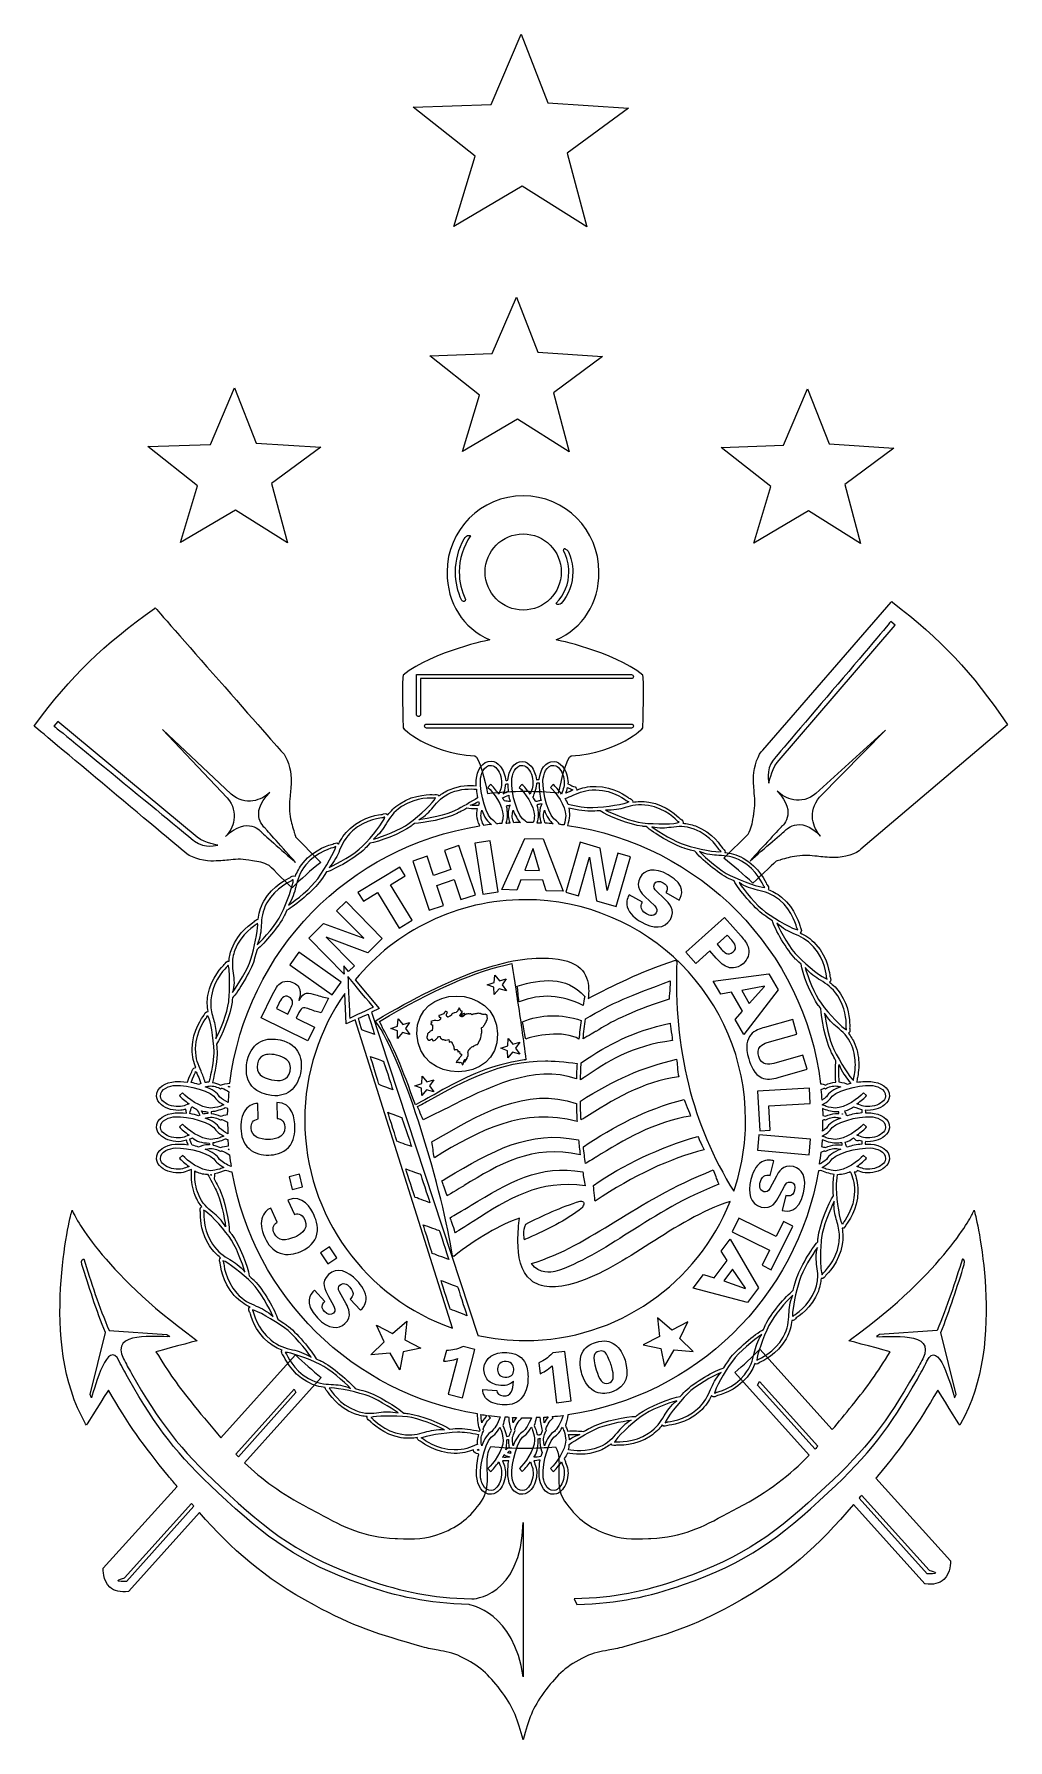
# Model space of a CAD drawing. Extents: x -82 to 43, y -82 to 138.
import ezdxf

# ---------------------------------------------------------------- set-up
doc = ezdxf.new("R2010")
doc.units = 0
doc.layers.add('HQFL', color=7, linetype='CONTINUOUS')

msp = doc.modelspace()

# ---------------------------------------------------------------- linework, layer by layer
at = {"layer": 'HQFL', "color": 2}
for points in [[(-19.3239, 118.5016), (-19.3239, 118.5016), (-10.9956, 113.2449), (-10.9956, 113.2449), (-10.9956, 113.2449), (-10.9956, 113.2449), (-13.5288, 122.7378), (-13.5288, 122.7378), (-13.5288, 122.7378), (-13.5288, 122.7378), (-5.6464, 128.5678), (-5.6464, 128.5678), (-5.6464, 128.5678), (-5.6464, 128.5678), (-16.0196, 129.2373), (-16.0196, 129.2373), (-16.0196, 129.2373), (-16.0196, 129.2373), (-19.4772, 138.0975), (-19.4772, 138.0975), (-19.4772, 138.0975), (-19.4772, 138.0975), (-23.3547, 129.0186), (-23.3547, 129.0186), (-23.3547, 129.0186), (-23.3547, 129.0186), (-33.3737, 128.6643), (-33.3737, 128.6643), (-33.3737, 128.6643), (-33.3737, 128.6643), (-25.3976, 122.3833), (-25.3976, 122.3833), (-25.3976, 122.3833), (-25.3976, 122.3833), (-28.132, 113.3043), (-28.132, 113.3043), (-28.132, 113.3043), (-28.132, 113.3043), (-19.3239, 118.5016), (-19.3239, 118.5016)], [(-19.9574, 88.4647), (-19.9574, 88.4647), (-13.266, 84.2415), (-13.266, 84.2415), (-13.266, 84.2415), (-13.266, 84.2415), (-15.3013, 91.8676), (-15.3013, 91.8676), (-15.3013, 91.8676), (-15.3013, 91.8676), (-8.9693, 96.5508), (-8.9693, 96.5508), (-8.9693, 96.5508), (-8.9693, 96.5508), (-17.3018, 97.0891), (-17.3018, 97.0891), (-17.3018, 97.0891), (-17.3018, 97.0891), (-20.0798, 104.2067), (-20.0798, 104.2067), (-20.0798, 104.2067), (-20.0798, 104.2067), (-23.1948, 96.9129), (-23.1948, 96.9129), (-23.1948, 96.9129), (-23.1948, 96.9129), (-31.2441, 96.6283), (-31.2441, 96.6283), (-31.2441, 96.6283), (-31.2441, 96.6283), (-24.8357, 91.583), (-24.8357, 91.583), (-24.8357, 91.583), (-24.8357, 91.583), (-27.0326, 84.2892), (-27.0326, 84.2892), (-27.0326, 84.2892), (-27.0326, 84.2892), (-19.9574, 88.4647), (-19.9574, 88.4647)], [(-56.296, 76.7625), (-56.296, 76.7625), (-49.6047, 72.5397), (-49.6047, 72.5397), (-49.6047, 72.5397), (-49.6047, 72.5397), (-51.6396, 80.1659), (-51.6396, 80.1659), (-51.6396, 80.1659), (-51.6396, 80.1659), (-45.3078, 84.849), (-45.3078, 84.849), (-45.3078, 84.849), (-45.3078, 84.849), (-53.6407, 85.387), (-53.6407, 85.387), (-53.6407, 85.387), (-53.6407, 85.387), (-56.4183, 92.5049), (-56.4183, 92.5049), (-56.4183, 92.5049), (-56.4183, 92.5049), (-59.534, 85.2113), (-59.534, 85.2113), (-59.534, 85.2113), (-59.534, 85.2113), (-67.5826, 84.9265), (-67.5826, 84.9265), (-67.5826, 84.9265), (-67.5826, 84.9265), (-61.1748, 79.8808), (-61.1748, 79.8808), (-61.1748, 79.8808), (-61.1748, 79.8808), (-63.3713, 72.5876), (-63.3713, 72.5876), (-63.3713, 72.5876), (-63.3713, 72.5876), (-56.296, 76.7625), (-56.296, 76.7625)], [(17.5745, 76.6566), (17.5745, 76.6566), (24.2656, 72.4334), (24.2656, 72.4334), (24.2656, 72.4334), (24.2656, 72.4334), (22.2306, 80.0595), (22.2306, 80.0595), (22.2306, 80.0595), (22.2306, 80.0595), (28.5627, 84.7428), (28.5627, 84.7428), (28.5627, 84.7428), (28.5627, 84.7428), (20.229, 85.2814), (20.229, 85.2814), (20.229, 85.2814), (20.229, 85.2814), (17.4512, 92.3986), (17.4512, 92.3986), (17.4512, 92.3986), (17.4512, 92.3986), (14.3361, 85.1053), (14.3361, 85.1053), (14.3361, 85.1053), (14.3361, 85.1053), (6.2874, 84.8203), (6.2874, 84.8203), (6.2874, 84.8203), (6.2874, 84.8203), (12.6953, 79.7749), (12.6953, 79.7749), (12.6953, 79.7749), (12.6953, 79.7749), (10.499, 72.4811), (10.499, 72.4811), (10.499, 72.4811), (10.499, 72.4811), (17.5745, 76.6566), (17.5745, 76.6566)]]:
    msp.add_open_spline(points, degree=3, knots=[0, 0, 0, 0, 0.1, 0.1, 0.1, 0.1, 0.2, 0.2, 0.2, 0.2, 0.3, 0.3, 0.3, 0.3, 0.4, 0.4, 0.4, 0.4, 0.5, 0.5, 0.5, 0.5, 0.6, 0.6, 0.6, 0.6, 0.7, 0.7, 0.7, 0.7, 0.8, 0.8, 0.8, 0.8, 0.9, 0.9, 0.9, 0.9, 1, 1, 1, 1], dxfattribs=at)
at = {"layer": 'HQFL', "color": 22}
for points, knots in [([(-34.6864, 48.664), (-34.6864, 48.664), (-34.8411, 55.3742), (-34.6864, 55.4951), (-34.6864, 55.4951), (-30.7117, 58.6002), (-23.5168, 60.0285), (-23.5168, 60.0285), (-23.5168, 60.0285), (-26.9681, 61.5512), (-29.0275, 64.7586), (-29.0275, 68.7721), (-29.0275, 68.7721), (-29.0275, 74.1947), (-24.6323, 78.5907), (-19.2097, 78.5907), (-19.2097, 78.5907), (-13.7862, 78.5907), (-9.4402, 74.1947), (-9.4402, 68.7721), (-9.4402, 68.7721), (-9.4402, 64.7586), (-11.5004, 61.5512), (-14.9506, 60.0285), (-14.9506, 60.0285), (-14.9506, 60.0285), (-7.7556, 58.6002), (-3.781, 55.4951), (-3.781, 55.4951), (-3.6266, 55.3742), (-3.781, 48.664), (-3.781, 48.664), (-3.781, 48.664), (-3.781, 48.664), (-6.7541, 45.496), (-13.0248, 45.0615), (-13.0248, 45.0615), (-13.5685, 45.0241), (-14.3074, 41.8771), (-14.645, 40.2962), (-14.645, 40.2962), (-16.0737, 40.4417), (-17.5223, 40.5165), (-18.9892, 40.5165), (-18.9892, 40.5165), (-20.6205, 40.5165), (-22.2283, 40.4211), (-23.8113, 40.2416), (-23.8113, 40.2416), (-24.1438, 41.8029), (-24.8941, 45.0235), (-25.4436, 45.0615), (-25.4436, 45.0615), (-31.715, 45.496), (-34.6864, 48.664), (-34.6864, 48.664)], [0, 0, 0, 0, 0.07142857, 0.07142857, 0.07142857, 0.07142857, 0.14285714, 0.14285714, 0.14285714, 0.14285714, 0.21428571, 0.21428571, 0.21428571, 0.21428571, 0.28571429, 0.28571429, 0.28571429, 0.28571429, 0.35714286, 0.35714286, 0.35714286, 0.35714286, 0.42857143, 0.42857143, 0.42857143, 0.42857143, 0.5, 0.5, 0.5, 0.5, 0.57142857, 0.57142857, 0.57142857, 0.57142857, 0.64285714, 0.64285714, 0.64285714, 0.64285714, 0.71428571, 0.71428571, 0.71428571, 0.71428571, 0.78571429, 0.78571429, 0.78571429, 0.78571429, 0.85714286, 0.85714286, 0.85714286, 0.85714286, 0.92857143, 0.92857143, 0.92857143, 0.92857143, 1, 1, 1, 1]), ([(-24.119, 68.7721), (-24.119, 66.0608), (-21.921, 63.8625), (-19.2097, 63.8625), (-19.2097, 63.8625), (-16.4985, 63.8625), (-14.3005, 66.0608), (-14.3005, 68.7721), (-14.3005, 68.7721), (-14.3005, 71.4838), (-16.4985, 73.6814), (-19.2097, 73.6814), (-19.2097, 73.6814), (-21.921, 73.6814), (-24.119, 71.4838), (-24.119, 68.7721)], [0, 0, 0, 0, 0.25, 0.25, 0.25, 0.25, 0.5, 0.5, 0.5, 0.5, 0.75, 0.75, 0.75, 0.75, 1, 1, 1, 1]), ([(-57.1926, 31.6491), (-56.3329, 31.7388), (-55.6538, 31.8098), (-54.5664, 31.6355), (-54.5664, 31.6355), (-54.5664, 31.6355), (-54.1106, 31.5659), (-54.1106, 31.5659), (-54.1106, 31.5659), (-53.3122, 31.4463), (-52.7334, 31.3589), (-51.9531, 30.9478), (-51.9531, 30.9478), (-51.9333, 30.9285), (-50.152, 29.1838), (-48.9925, 28.0479), (-48.9925, 28.0479), (-47.8311, 29.2146), (-46.6017, 30.3129), (-45.3115, 31.3385), (-45.3115, 31.3385), (-46.3868, 32.4368), (-48.5061, 34.6006), (-48.5388, 34.6342), (-48.5388, 34.6342), (-48.5562, 34.6901), (-48.713, 35.1921), (-48.713, 35.1921), (-48.713, 35.1921), (-48.9298, 35.8785), (-49.1012, 36.4205), (-49.2348, 37.2549), (-49.2348, 37.2549), (-49.3126, 37.7423), (-49.3412, 38.1478), (-49.3412, 38.5242), (-49.3412, 38.5242), (-49.3412, 38.9876), (-49.2978, 39.4072), (-49.2485, 39.8817), (-49.2485, 39.8817), (-49.1879, 40.4629), (-49.12, 41.1177), (-49.12, 42.0141), (-49.12, 42.0141), (-49.12, 42.0666), (-49.1202, 42.12), (-49.1205, 42.1743), (-49.1205, 42.1743), (-49.1297, 43.2543), (-49.6754, 45.0454), (-50.2483, 45.5052), (-50.2483, 45.5052), (-50.2524, 45.5102), (-66.6253, 64.1371), (-66.6253, 64.1371), (-66.6253, 64.1371), (-66.6253, 64.1371), (-66.7224, 64.0689), (-66.7224, 64.0689), (-66.7224, 64.0689), (-73.318, 59.4268), (-77.5059, 55.348), (-82.1735, 49.0193), (-82.1735, 49.0193), (-82.1735, 49.0193), (-82.2474, 48.9193), (-82.2474, 48.9193), (-82.2474, 48.9193), (-82.2474, 48.9193), (-62.8236, 32.655), (-62.815, 32.6477), (-62.815, 32.6477), (-62.3547, 32.0758), (-60.5646, 31.5301), (-59.4847, 31.5208), (-59.4847, 31.5208), (-58.5052, 31.5121), (-57.8079, 31.585), (-57.1926, 31.6491)], [0, 0, 0, 0, 0.05, 0.05, 0.05, 0.05, 0.1, 0.1, 0.1, 0.1, 0.15, 0.15, 0.15, 0.15, 0.2, 0.2, 0.2, 0.2, 0.25, 0.25, 0.25, 0.25, 0.3, 0.3, 0.3, 0.3, 0.35, 0.35, 0.35, 0.35, 0.4, 0.4, 0.4, 0.4, 0.45, 0.45, 0.45, 0.45, 0.5, 0.5, 0.5, 0.5, 0.55, 0.55, 0.55, 0.55, 0.6, 0.6, 0.6, 0.6, 0.65, 0.65, 0.65, 0.65, 0.7, 0.7, 0.7, 0.7, 0.75, 0.75, 0.75, 0.75, 0.8, 0.8, 0.8, 0.8, 0.85, 0.85, 0.85, 0.85, 0.9, 0.9, 0.9, 0.9, 0.95, 0.95, 0.95, 0.95, 1, 1, 1, 1]), ([(43.1602, 49.1771), (38.6361, 55.8525), (34.6302, 60.1106), (28.3835, 64.8881), (28.3835, 64.8881), (28.3835, 64.8881), (28.2843, 64.9638), (28.2843, 64.9638), (28.2843, 64.9638), (28.2843, 64.9638), (28.2033, 64.8699), (28.2033, 64.8699), (28.2033, 64.8699), (28.2033, 64.8699), (11.6737, 45.8144), (11.6737, 45.8144), (11.6737, 45.8144), (11.1088, 45.4087), (10.519, 43.5999), (10.4914, 42.5088), (10.4914, 42.5088), (10.4663, 41.5321), (10.5265, 40.835), (10.58, 40.2196), (10.58, 40.2196), (10.654, 39.3569), (10.7136, 38.6751), (10.5197, 37.589), (10.5197, 37.589), (10.519, 37.5889), (10.4439, 37.1457), (10.4439, 37.1457), (10.4439, 37.1457), (10.3095, 36.3397), (10.213, 35.7573), (9.7772, 34.9727), (9.7772, 34.9727), (9.7772, 34.9727), (6.6353, 31.8799), (6.6353, 31.8799), (6.6353, 31.8799), (7.9506, 30.8783), (9.2064, 29.802), (10.3939, 28.6562), (10.3939, 28.6562), (11.5646, 29.7631), (13.3825, 31.4818), (13.4135, 31.5111), (13.4135, 31.5111), (13.4704, 31.5275), (13.9716, 31.6744), (13.9716, 31.6744), (13.9716, 31.6744), (14.6624, 31.8791), (15.2084, 32.041), (16.0456, 32.1598), (16.0456, 32.1598), (17.137, 32.3152), (17.8157, 32.2325), (18.6742, 32.1276), (18.6742, 32.1276), (19.2885, 32.0529), (19.9833, 31.9678), (20.9618, 31.9593), (20.9618, 31.9593), (22.0549, 31.9497), (23.8825, 32.4757), (24.3276, 33.0472), (24.3276, 33.0472), (24.3276, 33.0472), (43.2274, 49.0786), (43.2274, 49.0786), (43.2274, 49.0786), (43.2274, 49.0786), (43.1602, 49.1771), (43.1602, 49.1771)], [0, 0, 0, 0, 0.05263158, 0.05263158, 0.05263158, 0.05263158, 0.10526316, 0.10526316, 0.10526316, 0.10526316, 0.15789474, 0.15789474, 0.15789474, 0.15789474, 0.21052632, 0.21052632, 0.21052632, 0.21052632, 0.26315789, 0.26315789, 0.26315789, 0.26315789, 0.31578947, 0.31578947, 0.31578947, 0.31578947, 0.36842105, 0.36842105, 0.36842105, 0.36842105, 0.42105263, 0.42105263, 0.42105263, 0.42105263, 0.47368421, 0.47368421, 0.47368421, 0.47368421, 0.52631579, 0.52631579, 0.52631579, 0.52631579, 0.57894737, 0.57894737, 0.57894737, 0.57894737, 0.63157895, 0.63157895, 0.63157895, 0.63157895, 0.68421053, 0.68421053, 0.68421053, 0.68421053, 0.73684211, 0.73684211, 0.73684211, 0.73684211, 0.78947368, 0.78947368, 0.78947368, 0.78947368, 0.84210526, 0.84210526, 0.84210526, 0.84210526, 0.89473684, 0.89473684, 0.89473684, 0.89473684, 0.94736842, 0.94736842, 0.94736842, 0.94736842, 1, 1, 1, 1]), ([(-37.7236, 10.8512), (-37.7219, 10.8478), (-37.7137, 10.8305), (-37.7137, 10.8305), (-37.7137, 10.8305), (-37.7137, 10.8305), (-37.2649, 9.8711), (-37.2648, 9.8687), (-37.2648, 9.8687), (-36.1081, 7.9505), (-34.7819, 4.8258), (-33.1065, 0.0846), (-33.1065, 0.0846), (-33.0804, 0.0991), (-30.7011, 1.4065), (-30.7011, 1.4065), (-30.7011, 1.4065), (-27.7095, 3.1404), (-24.4263, 4.8457), (-20.7014, 5.5837), (-20.7014, 5.5837), (-20.0527, 5.7432), (-19.4543, 5.8414), (-18.871, 5.8999), (-18.871, 5.8999), (-19.1828, 8.5458), (-19.58, 11.1468), (-19.9676, 13.6617), (-19.9676, 13.6617), (-19.9676, 13.6617), (-20.5953, 17.8723), (-20.659, 18.303), (-20.659, 18.303), (-25.2972, 17.3556), (-30.8836, 14.9182), (-37.7236, 10.8512)], [0, 0, 0, 0, 0.11111111, 0.11111111, 0.11111111, 0.11111111, 0.22222222, 0.22222222, 0.22222222, 0.22222222, 0.33333333, 0.33333333, 0.33333333, 0.33333333, 0.44444444, 0.44444444, 0.44444444, 0.44444444, 0.55555556, 0.55555556, 0.55555556, 0.55555556, 0.66666667, 0.66666667, 0.66666667, 0.66666667, 0.77777778, 0.77777778, 0.77777778, 0.77777778, 0.88888889, 0.88888889, 0.88888889, 0.88888889, 1, 1, 1, 1]), ([(39.0003, -13.8329), (39.0003, -13.8329), (38.9055, -13.4712), (38.9055, -13.4712), (38.9055, -13.4712), (38.9055, -13.4712), (38.7522, -13.8122), (38.7522, -13.8122), (38.7522, -13.8122), (38.7195, -13.8845), (35.3185, -21.2088), (22.992, -30.1403), (22.992, -30.1403), (22.992, -30.1403), (22.7663, -30.3029), (22.7663, -30.3029), (22.7663, -30.3029), (22.7663, -30.3029), (27.772, -31.6378), (28.0931, -31.7233), (28.0931, -31.7233), (26.4008, -34.4983), (25.2802, -36.0803), (23.1942, -38.6451), (23.1942, -38.6451), (22.2943, -39.751), (21.4537, -40.7838), (20.632, -41.7578), (20.632, -41.7578), (20.632, -41.7578), (11.2993, -31.3932), (11.2993, -31.3932), (11.2993, -31.3932), (10.2692, -32.4492), (9.1847, -33.4517), (8.0495, -34.3949), (8.0495, -34.3949), (8.0495, -34.3949), (17.6579, -45.0651), (17.6579, -45.0651), (17.6579, -45.0651), (15.1809, -47.5989), (12.4592, -49.7487), (8.4554, -51.8564), (8.4554, -51.8564), (8.4554, -51.8564), (7.1617, -52.5444), (7.1617, -52.5444), (7.1617, -52.5444), (3.7976, -54.3427), (1.3671, -55.6415), (-2.744, -55.7914), (-2.744, -55.7914), (-2.744, -55.7914), (-3.0427, -55.8017), (-3.0427, -55.8017), (-3.0427, -55.8017), (-5.2089, -55.882), (-6.6393, -55.9354), (-8.716, -55.1041), (-8.716, -55.1041), (-11.0604, -54.1653), (-12.3651, -53.1225), (-13.8871, -50.9675), (-13.8871, -50.9675), (-14.7095, -49.8031), (-14.6612, -48.4189), (-14.6147, -47.0805), (-14.6147, -47.0805), (-14.5751, -45.9436), (-14.5372, -44.8497), (-15.0316, -43.9695), (-15.0316, -43.9695), (-16.3349, -44.0901), (-17.6542, -44.1549), (-18.9892, -44.1549), (-18.9892, -44.1549), (-20.4765, -44.1549), (-21.9458, -44.0774), (-23.3945, -43.9275), (-23.3945, -43.9275), (-23.7751, -44.5804), (-23.8561, -45.3521), (-23.8561, -46.1737), (-23.8561, -46.1737), (-23.8561, -46.4707), (-23.8458, -46.7738), (-23.8354, -47.0798), (-23.8354, -47.0798), (-23.8244, -47.3915), (-23.8141, -47.704), (-23.8141, -48.0168), (-23.8141, -48.0168), (-23.8141, -49.0504), (-23.9319, -50.0736), (-24.5634, -50.9675), (-24.5634, -50.9675), (-26.0834, -53.1214), (-27.3884, -54.1653), (-29.7338, -55.1041), (-29.7338, -55.1041), (-31.8105, -55.9343), (-33.2412, -55.882), (-35.407, -55.8017), (-35.407, -55.8017), (-35.407, -55.8017), (-35.7058, -55.7914), (-35.7058, -55.7914), (-35.7058, -55.7914), (-39.8176, -55.6415), (-42.2476, -54.3427), (-45.6108, -52.5444), (-45.6108, -52.5444), (-45.6108, -52.5444), (-46.9045, -51.8564), (-46.9045, -51.8564), (-46.9045, -51.8564), (-50.3909, -50.0208), (-52.9064, -48.1553), (-55.1336, -46.0314), (-55.1336, -46.0314), (-55.1336, -46.0314), (-45.235, -35.0381), (-45.235, -35.0381), (-45.235, -35.0381), (-46.3927, -34.1228), (-47.5001, -33.1461), (-48.5552, -32.1167), (-48.5552, -32.1167), (-48.5552, -32.1167), (-48.5981, -32.1642), (-48.5981, -32.1642), (-48.5981, -32.1642), (-48.5981, -32.1642), (-58.1817, -42.8068), (-58.1817, -42.8068), (-58.1817, -42.8068), (-59.2922, -41.5321), (-60.4125, -40.1576), (-61.6429, -38.6451), (-61.6429, -38.6451), (-63.7284, -36.083), (-64.8489, -34.5), (-66.5424, -31.7233), (-66.5424, -31.7233), (-66.2211, -31.6378), (-61.2152, -30.3029), (-61.2152, -30.3029), (-61.2152, -30.3029), (-61.2152, -30.3029), (-61.4407, -30.1403), (-61.4407, -30.1403), (-61.4407, -30.1403), (-73.7679, -21.2088), (-77.1683, -13.8845), (-77.2012, -13.8122), (-77.2012, -13.8122), (-77.2012, -13.8122), (-77.3548, -13.4712), (-77.3548, -13.4712), (-77.3548, -13.4712), (-77.3548, -13.4712), (-77.4496, -13.8329), (-77.4496, -13.8329), (-77.4496, -13.8329), (-77.4931, -13.9982), (-81.7136, -30.5044), (-75.6175, -41.0026), (-75.6175, -41.0026), (-75.6175, -41.0026), (-75.5074, -41.1921), (-75.5074, -41.1921), (-75.5074, -41.1921), (-75.5074, -41.1921), (-72.8769, -37.0001), (-72.664, -36.6601), (-72.664, -36.6601), (-70.0469, -41.1732), (-68.2827, -43.7002), (-64.9178, -47.7591), (-64.9178, -47.7591), (-64.5456, -48.2087), (-64.182, -48.6463), (-63.8244, -49.0735), (-63.8244, -49.0735), (-63.8244, -49.0735), (-73.3383, -59.6396), (-73.3383, -59.6396), (-73.3383, -59.6396), (-73.3383, -59.6396), (-73.3411, -59.6861), (-73.3411, -59.6861), (-73.3411, -59.6861), (-73.3449, -59.7481), (-73.4247, -61.2133), (-72.4831, -62.0718), (-72.4831, -62.0718), (-71.92, -62.5851), (-71.1176, -62.7653), (-70.0986, -62.6068), (-70.0986, -62.6068), (-70.0986, -62.6068), (-70.0521, -62.5999), (-70.0521, -62.5999), (-70.0521, -62.5999), (-70.0521, -62.5999), (-60.9264, -52.4645), (-60.9264, -52.4645), (-60.9264, -52.4645), (-56.6906, -57.2617), (-52.8264, -60.7385), (-46.12, -64.4052), (-46.12, -64.4052), (-41.1241, -67.1361), (-37.9188, -68.119), (-32.2223, -69.7606), (-32.2223, -69.7606), (-31.4606, -69.9793), (-30.8105, -70.0896), (-30.182, -70.1964), (-30.182, -70.1964), (-29.2305, -70.3572), (-28.3313, -70.5099), (-27.2402, -71.0301), (-27.2402, -71.0301), (-24.8328, -72.1797), (-23.6873, -73.32), (-22.1714, -75.2906), (-22.1714, -75.2906), (-20.5729, -77.368), (-20.0107, -78.8194), (-19.3527, -81.2844), (-19.3527, -81.2844), (-19.3527, -81.2844), (-19.2276, -81.7519), (-19.2276, -81.7519), (-19.2276, -81.7519), (-19.2276, -81.7519), (-19.0977, -81.2861), (-19.0977, -81.2861), (-19.0977, -81.2861), (-18.3742, -78.7023), (-17.822, -77.2974), (-16.278, -75.2906), (-16.278, -75.2906), (-14.7612, -73.3193), (-13.6157, -72.179), (-11.2093, -71.0301), (-11.2093, -71.0301), (-10.1172, -70.5099), (-9.219, -70.3572), (-8.2671, -70.1964), (-8.2671, -70.1964), (-7.6384, -70.0896), (-6.989, -69.9793), (-6.2269, -69.7606), (-6.2269, -69.7606), (-0.5295, -68.119), (2.6762, -67.1344), (7.6706, -64.4052), (7.6706, -64.4052), (14.8546, -60.4767), (18.7758, -56.7681), (23.3836, -51.424), (23.3836, -51.424), (23.3836, -51.424), (32.5648, -61.6198), (32.5648, -61.6198), (32.5648, -61.6198), (32.5648, -61.6198), (32.6113, -61.6274), (32.6113, -61.6274), (32.6113, -61.6274), (33.6304, -61.7859), (34.4321, -61.606), (34.9953, -61.0927), (34.9953, -61.0927), (35.9376, -60.2332), (35.8577, -58.768), (35.8542, -58.7059), (35.8542, -58.7059), (35.8542, -58.7059), (35.8507, -58.6594), (35.8507, -58.6594), (35.8507, -58.6594), (35.8507, -58.6594), (26.2603, -48.0082), (26.2603, -48.0082), (26.2603, -48.0082), (26.3292, -47.9255), (26.3974, -47.8436), (26.467, -47.7591), (26.467, -47.7591), (29.8363, -43.6967), (31.6002, -41.1697), (34.2133, -36.6601), (34.2133, -36.6601), (34.4262, -37.0001), (37.0565, -41.1921), (37.0565, -41.1921), (37.0565, -41.1921), (37.0565, -41.1921), (37.1668, -41.0026), (37.1668, -41.0026), (37.1668, -41.0026), (43.2636, -30.5044), (39.0444, -13.9982), (39.0003, -13.8329)], [0, 0, 0, 0, 0.01298701, 0.01298701, 0.01298701, 0.01298701, 0.02597403, 0.02597403, 0.02597403, 0.02597403, 0.03896104, 0.03896104, 0.03896104, 0.03896104, 0.05194805, 0.05194805, 0.05194805, 0.05194805, 0.06493506, 0.06493506, 0.06493506, 0.06493506, 0.07792208, 0.07792208, 0.07792208, 0.07792208, 0.09090909, 0.09090909, 0.09090909, 0.09090909, 0.1038961, 0.1038961, 0.1038961, 0.1038961, 0.11688312, 0.11688312, 0.11688312, 0.11688312, 0.12987013, 0.12987013, 0.12987013, 0.12987013, 0.14285714, 0.14285714, 0.14285714, 0.14285714, 0.15584416, 0.15584416, 0.15584416, 0.15584416, 0.16883117, 0.16883117, 0.16883117, 0.16883117, 0.18181818, 0.18181818, 0.18181818, 0.18181818, 0.19480519, 0.19480519, 0.19480519, 0.19480519, 0.20779221, 0.20779221, 0.20779221, 0.20779221, 0.22077922, 0.22077922, 0.22077922, 0.22077922, 0.23376623, 0.23376623, 0.23376623, 0.23376623, 0.24675325, 0.24675325, 0.24675325, 0.24675325, 0.25974026, 0.25974026, 0.25974026, 0.25974026, 0.27272727, 0.27272727, 0.27272727, 0.27272727, 0.28571429, 0.28571429, 0.28571429, 0.28571429, 0.2987013, 0.2987013, 0.2987013, 0.2987013, 0.31168831, 0.31168831, 0.31168831, 0.31168831, 0.32467532, 0.32467532, 0.32467532, 0.32467532, 0.33766234, 0.33766234, 0.33766234, 0.33766234, 0.35064935, 0.35064935, 0.35064935, 0.35064935, 0.36363636, 0.36363636, 0.36363636, 0.36363636, 0.37662338, 0.37662338, 0.37662338, 0.37662338, 0.38961039, 0.38961039, 0.38961039, 0.38961039, 0.4025974, 0.4025974, 0.4025974, 0.4025974, 0.41558442, 0.41558442, 0.41558442, 0.41558442, 0.42857143, 0.42857143, 0.42857143, 0.42857143, 0.44155844, 0.44155844, 0.44155844, 0.44155844, 0.45454545, 0.45454545, 0.45454545, 0.45454545, 0.46753247, 0.46753247, 0.46753247, 0.46753247, 0.48051948, 0.48051948, 0.48051948, 0.48051948, 0.49350649, 0.49350649, 0.49350649, 0.49350649, 0.50649351, 0.50649351, 0.50649351, 0.50649351, 0.51948052, 0.51948052, 0.51948052, 0.51948052, 0.53246753, 0.53246753, 0.53246753, 0.53246753, 0.54545455, 0.54545455, 0.54545455, 0.54545455, 0.55844156, 0.55844156, 0.55844156, 0.55844156, 0.57142857, 0.57142857, 0.57142857, 0.57142857, 0.58441558, 0.58441558, 0.58441558, 0.58441558, 0.5974026, 0.5974026, 0.5974026, 0.5974026, 0.61038961, 0.61038961, 0.61038961, 0.61038961, 0.62337662, 0.62337662, 0.62337662, 0.62337662, 0.63636364, 0.63636364, 0.63636364, 0.63636364, 0.64935065, 0.64935065, 0.64935065, 0.64935065, 0.66233766, 0.66233766, 0.66233766, 0.66233766, 0.67532468, 0.67532468, 0.67532468, 0.67532468, 0.68831169, 0.68831169, 0.68831169, 0.68831169, 0.7012987, 0.7012987, 0.7012987, 0.7012987, 0.71428571, 0.71428571, 0.71428571, 0.71428571, 0.72727273, 0.72727273, 0.72727273, 0.72727273, 0.74025974, 0.74025974, 0.74025974, 0.74025974, 0.75324675, 0.75324675, 0.75324675, 0.75324675, 0.76623377, 0.76623377, 0.76623377, 0.76623377, 0.77922078, 0.77922078, 0.77922078, 0.77922078, 0.79220779, 0.79220779, 0.79220779, 0.79220779, 0.80519481, 0.80519481, 0.80519481, 0.80519481, 0.81818182, 0.81818182, 0.81818182, 0.81818182, 0.83116883, 0.83116883, 0.83116883, 0.83116883, 0.84415584, 0.84415584, 0.84415584, 0.84415584, 0.85714286, 0.85714286, 0.85714286, 0.85714286, 0.87012987, 0.87012987, 0.87012987, 0.87012987, 0.88311688, 0.88311688, 0.88311688, 0.88311688, 0.8961039, 0.8961039, 0.8961039, 0.8961039, 0.90909091, 0.90909091, 0.90909091, 0.90909091, 0.92207792, 0.92207792, 0.92207792, 0.92207792, 0.93506494, 0.93506494, 0.93506494, 0.93506494, 0.94805195, 0.94805195, 0.94805195, 0.94805195, 0.96103896, 0.96103896, 0.96103896, 0.96103896, 0.97402597, 0.97402597, 0.97402597, 0.97402597, 0.98701299, 0.98701299, 0.98701299, 0.98701299, 1, 1, 1, 1])]:
    msp.add_open_spline(points, degree=3, knots=knots, dxfattribs=at)
at = {"layer": 'HQFL', "color": 7}
for points, knots in [([(-26.813, 73.0575), (-27.5475, 71.7568), (-27.9368, 70.2752), (-27.9368, 68.7721), (-27.9368, 68.7721), (-27.9368, 67.4775), (-27.6595, 66.2305), (-27.1358, 65.0979), (-27.1358, 65.0979), (-27.0852, 65.0492), (-26.9164, 64.9178), (-26.8016, 64.9529), (-26.8016, 64.9529), (-26.7138, 64.9801), (-26.6673, 65.11), (-26.6415, 65.2232), (-26.6415, 65.2232), (-27.1737, 66.3354), (-27.4486, 67.5279), (-27.4486, 68.7721), (-27.4486, 68.7721), (-27.4486, 70.4483), (-26.9429, 72.0539), (-25.9983, 73.4285), (-25.9983, 73.4285), (-26.0516, 73.4635), (-26.1299, 73.5012), (-26.2428, 73.4921), (-26.2428, 73.4921), (-26.4272, 73.4773), (-26.6242, 73.3265), (-26.813, 73.0575)], [0, 0, 0, 0, 0.125, 0.125, 0.125, 0.125, 0.25, 0.25, 0.25, 0.25, 0.375, 0.375, 0.375, 0.375, 0.5, 0.5, 0.5, 0.5, 0.625, 0.625, 0.625, 0.625, 0.75, 0.75, 0.75, 0.75, 0.875, 0.875, 0.875, 0.875, 1, 1, 1, 1]), ([(-13.4151, 71.4664), (-13.6787, 71.7394), (-13.8448, 71.8076), (-13.9112, 71.7804), (-13.9112, 71.7804), (-13.9808, 71.7522), (-14.0118, 71.6008), (-14.0136, 71.4984), (-14.0136, 71.4984), (-13.565, 70.6644), (-13.3238, 69.7238), (-13.3238, 68.7721), (-13.3238, 68.7721), (-13.3238, 67.2696), (-13.8999, 65.8536), (-14.942, 64.7751), (-14.942, 64.7751), (-14.942, 64.7634), (-14.9437, 64.7524), (-14.9437, 64.7405), (-14.9437, 64.7405), (-14.9437, 64.6806), (-14.9317, 64.6208), (-14.892, 64.5939), (-14.892, 64.5939), (-14.7784, 64.5183), (-14.4666, 64.627), (-14.3126, 64.7035), (-14.3126, 64.7035), (-13.3469, 65.8371), (-12.8157, 67.2822), (-12.8157, 68.7721), (-12.8157, 68.7721), (-12.8157, 69.7256), (-13.0241, 70.6418), (-13.4151, 71.4664)], [0, 0, 0, 0, 0.11111111, 0.11111111, 0.11111111, 0.11111111, 0.22222222, 0.22222222, 0.22222222, 0.22222222, 0.33333333, 0.33333333, 0.33333333, 0.33333333, 0.44444444, 0.44444444, 0.44444444, 0.44444444, 0.55555556, 0.55555556, 0.55555556, 0.55555556, 0.66666667, 0.66666667, 0.66666667, 0.66666667, 0.77777778, 0.77777778, 0.77777778, 0.77777778, 0.88888889, 0.88888889, 0.88888889, 0.88888889, 1, 1, 1, 1]), ([(28.7401, 61.8988), (28.7401, 61.8988), (13.5127, 44.2131), (13.5127, 44.2131), (13.5127, 44.2131), (12.728, 43.0816), (12.4575, 41.5583), (12.4575, 41.5583), (12.4575, 41.5583), (12.4575, 41.5583), (12.0279, 43.2461), (13.0046, 44.5283), (13.0046, 44.5283), (13.0046, 44.5283), (28.2912, 62.4421), (28.1768, 62.4053), (28.1768, 62.4053), (28.1768, 62.4053), (28.7401, 61.8988), (28.7401, 61.8988)], [0, 0, 0, 0, 0.2, 0.2, 0.2, 0.2, 0.4, 0.4, 0.4, 0.4, 0.6, 0.6, 0.6, 0.6, 0.8, 0.8, 0.8, 0.8, 1, 1, 1, 1]), ([(-32.7086, 55.5543), (-32.7086, 55.5543), (-32.9732, 55.5543), (-32.9732, 55.5543), (-32.9732, 55.5543), (-32.9732, 55.5543), (-32.9732, 50.402), (-32.9732, 50.402), (-32.9732, 50.402), (-32.9732, 50.2558), (-32.8547, 50.1373), (-32.7086, 50.1373), (-32.7086, 50.1373), (-32.5624, 50.1373), (-32.444, 50.2558), (-32.444, 50.402), (-32.444, 50.402), (-32.444, 50.402), (-32.444, 54.5518), (-32.444, 55.0252), (-32.444, 55.0252), (-31.925, 55.0252), (-5.2596, 55.0252), (-5.2596, 55.0252), (-5.2596, 55.0252), (-5.1142, 55.0252), (-4.9953, 55.1435), (-4.9953, 55.2898), (-4.9953, 55.2898), (-4.9953, 55.4358), (-5.1142, 55.5543), (-5.2596, 55.5543), (-5.2596, 55.5543), (-5.2596, 55.5543), (-32.7086, 55.5543), (-32.7086, 55.5543)], [0, 0, 0, 0, 0.11111111, 0.11111111, 0.11111111, 0.11111111, 0.22222222, 0.22222222, 0.22222222, 0.22222222, 0.33333333, 0.33333333, 0.33333333, 0.33333333, 0.44444444, 0.44444444, 0.44444444, 0.44444444, 0.55555556, 0.55555556, 0.55555556, 0.55555556, 0.66666667, 0.66666667, 0.66666667, 0.66666667, 0.77777778, 0.77777778, 0.77777778, 0.77777778, 0.88888889, 0.88888889, 0.88888889, 0.88888889, 1, 1, 1, 1]), ([(-79.1985, 49.4917), (-79.1985, 49.4917), (-61.2495, 34.5746), (-61.2495, 34.5746), (-61.2495, 34.5746), (-60.104, 33.8105), (-58.577, 33.5653), (-58.577, 33.5653), (-58.577, 33.5653), (-58.577, 33.5653), (-60.2573, 33.107), (-61.5553, 34.0614), (-61.5553, 34.0614), (-61.5553, 34.0614), (-79.7328, 49.0328), (-79.6949, 48.9182), (-79.6949, 48.9182), (-79.6949, 48.9182), (-79.1985, 49.4917), (-79.1985, 49.4917)], [0, 0, 0, 0, 0.2, 0.2, 0.2, 0.2, 0.4, 0.4, 0.4, 0.4, 0.6, 0.6, 0.6, 0.6, 0.8, 0.8, 0.8, 0.8, 1, 1, 1, 1]), ([(-48.54, 31.3237), (-50.2471, 32.8401), (-52.9187, 35.2124), (-52.9187, 35.2124), (-52.9187, 35.2124), (-52.9187, 35.2124), (-54.7257, 37.5086), (-57.5731, 34.6616), (-57.5731, 34.6616), (-56.5998, 35.6348), (-55.7356, 37.7845), (-57.3591, 39.6521), (-57.3591, 39.6521), (-57.3591, 39.6521), (-65.6876, 48.4716), (-65.6876, 48.4716), (-65.6876, 48.4716), (-65.6876, 48.4716), (-56.8691, 40.1427), (-56.8691, 40.1427), (-56.8691, 40.1427), (-55.0004, 38.5197), (-52.8507, 39.3829), (-51.8775, 40.3565), (-51.8775, 40.3565), (-54.7257, 37.5086), (-52.4283, 35.702), (-52.4283, 35.702), (-52.4283, 35.702), (-52.4283, 35.702), (-50.0564, 33.031), (-48.54, 31.3237)], [0, 0, 0, 0, 0.125, 0.125, 0.125, 0.125, 0.25, 0.25, 0.25, 0.25, 0.375, 0.375, 0.375, 0.375, 0.5, 0.5, 0.5, 0.5, 0.625, 0.625, 0.625, 0.625, 0.75, 0.75, 0.75, 0.75, 0.875, 0.875, 0.875, 0.875, 1, 1, 1, 1]), ([(-31.653, 49.1771), (-31.7993, 49.1771), (-31.9176, 49.0586), (-31.9176, 48.9124), (-31.9176, 48.9124), (-31.9176, 48.7661), (-31.7993, 48.6478), (-31.653, 48.6478), (-31.653, 48.6478), (-31.653, 48.6478), (-5.2596, 48.6478), (-5.2596, 48.6478), (-5.2596, 48.6478), (-5.1142, 48.6478), (-4.9953, 48.7661), (-4.9953, 48.9124), (-4.9953, 48.9124), (-4.9953, 49.0586), (-5.1142, 49.1771), (-5.2596, 49.1771), (-5.2596, 49.1771), (-5.2596, 49.1771), (-31.653, 49.1771), (-31.653, 49.1771)], [0, 0, 0, 0, 0.16666667, 0.16666667, 0.16666667, 0.16666667, 0.33333333, 0.33333333, 0.33333333, 0.33333333, 0.5, 0.5, 0.5, 0.5, 0.66666667, 0.66666667, 0.66666667, 0.66666667, 0.83333333, 0.83333333, 0.83333333, 0.83333333, 1, 1, 1, 1]), ([(10.0408, 31.5624), (11.5869, 33.2431), (14.0054, 35.8723), (14.0054, 35.8723), (14.0054, 35.8723), (14.0054, 35.8723), (16.3326, 37.6381), (13.5351, 40.5358), (13.5351, 40.5358), (14.4912, 39.5457), (16.6261, 38.6441), (18.5219, 40.2344), (18.5219, 40.2344), (18.5219, 40.2344), (27.485, 48.4078), (27.485, 48.4078), (27.485, 48.4078), (27.485, 48.4078), (19.0032, 39.7355), (19.0032, 39.7355), (19.0032, 39.7355), (17.3478, 37.8965), (18.1747, 35.7316), (19.1283, 34.7415), (19.1283, 34.7415), (16.3326, 37.6381), (14.4877, 35.3738), (14.4877, 35.3738), (14.4877, 35.3738), (14.4877, 35.3738), (11.7747, 33.0491), (10.0408, 31.5624)], [0, 0, 0, 0, 0.125, 0.125, 0.125, 0.125, 0.25, 0.25, 0.25, 0.25, 0.375, 0.375, 0.375, 0.375, 0.5, 0.5, 0.5, 0.5, 0.625, 0.625, 0.625, 0.625, 0.75, 0.75, 0.75, 0.75, 0.875, 0.875, 0.875, 0.875, 1, 1, 1, 1]), ([(-22.9976, 36.6938), (-22.9976, 36.6938), (-22.8897, 36.6216), (-22.8897, 36.6216), (-22.8897, 36.6216), (-22.8019, 36.5245), (-22.7227, 36.4182), (-22.6427, 36.3131), (-22.6427, 36.3131), (-22.4188, 36.3343), (-22.1949, 36.3555), (-21.9699, 36.3729), (-21.9699, 36.3729), (-21.8769, 36.7228), (-21.8011, 37.1048), (-21.8011, 37.3641), (-21.8011, 37.3641), (-21.8011, 38.64), (-23.0785, 40.4073), (-23.7631, 40.9971), (-23.7631, 40.9971), (-23.7631, 40.9971), (-23.4179, 41.3981), (-23.4179, 41.3981), (-23.4179, 41.3981), (-23.1275, 41.1476), (-22.7254, 40.693), (-22.3472, 40.142), (-22.3472, 40.142), (-22.3472, 40.142), (-22.2586, 40.408), (-22.2586, 40.408), (-22.2586, 40.408), (-22.1484, 40.6765), (-22.044, 40.9299), (-22.0054, 41.2541), (-22.0054, 41.2541), (-21.9158, 42.0172), (-22.1542, 42.8877), (-22.5986, 43.4205), (-22.5986, 43.4205), (-22.7547, 43.6075), (-23.0045, 43.8341), (-23.31, 43.8534), (-23.31, 43.8534), (-24.3291, 43.9168), (-24.6822, 42.6091), (-24.727, 41.9087), (-24.727, 41.9087), (-24.8269, 40.3463), (-23.945, 37.0327), (-22.9976, 36.6938)], [0, 0, 0, 0, 0.07692308, 0.07692308, 0.07692308, 0.07692308, 0.15384615, 0.15384615, 0.15384615, 0.15384615, 0.23076923, 0.23076923, 0.23076923, 0.23076923, 0.30769231, 0.30769231, 0.30769231, 0.30769231, 0.38461538, 0.38461538, 0.38461538, 0.38461538, 0.46153846, 0.46153846, 0.46153846, 0.46153846, 0.53846154, 0.53846154, 0.53846154, 0.53846154, 0.61538462, 0.61538462, 0.61538462, 0.61538462, 0.69230769, 0.69230769, 0.69230769, 0.69230769, 0.76923077, 0.76923077, 0.76923077, 0.76923077, 0.84615385, 0.84615385, 0.84615385, 0.84615385, 0.92307692, 0.92307692, 0.92307692, 0.92307692, 1, 1, 1, 1]), ([(-18.9623, 36.6938), (-18.9623, 36.6938), (-18.8548, 36.6216), (-18.8548, 36.6216), (-18.8548, 36.6216), (-18.8169, 36.5796), (-18.7842, 36.5316), (-18.7481, 36.4878), (-18.7481, 36.4878), (-18.4673, 36.4864), (-18.1872, 36.4833), (-17.9081, 36.4758), (-17.9081, 36.4758), (-17.8282, 36.796), (-17.7662, 37.1301), (-17.7662, 37.3641), (-17.7662, 37.3641), (-17.7662, 38.64), (-19.0443, 40.4073), (-19.7289, 40.9971), (-19.7289, 40.9971), (-19.7289, 40.9971), (-19.3837, 41.3981), (-19.3837, 41.3981), (-19.3837, 41.3981), (-19.0926, 41.1476), (-18.6902, 40.693), (-18.3123, 40.142), (-18.3123, 40.142), (-18.3123, 40.142), (-18.2234, 40.408), (-18.2234, 40.408), (-18.2234, 40.408), (-18.1141, 40.6765), (-18.0098, 40.9299), (-17.9712, 41.2541), (-17.9712, 41.2541), (-17.8816, 42.0172), (-18.1193, 42.8877), (-18.5637, 43.4205), (-18.5637, 43.4205), (-18.7195, 43.6075), (-18.9703, 43.8341), (-19.2758, 43.8534), (-19.2758, 43.8534), (-20.2939, 43.9168), (-20.648, 42.6091), (-20.6928, 41.9087), (-20.6928, 41.9087), (-20.7917, 40.3463), (-19.9108, 37.0327), (-18.9623, 36.6938)], [0, 0, 0, 0, 0.07692308, 0.07692308, 0.07692308, 0.07692308, 0.15384615, 0.15384615, 0.15384615, 0.15384615, 0.23076923, 0.23076923, 0.23076923, 0.23076923, 0.30769231, 0.30769231, 0.30769231, 0.30769231, 0.38461538, 0.38461538, 0.38461538, 0.38461538, 0.46153846, 0.46153846, 0.46153846, 0.46153846, 0.53846154, 0.53846154, 0.53846154, 0.53846154, 0.61538462, 0.61538462, 0.61538462, 0.61538462, 0.69230769, 0.69230769, 0.69230769, 0.69230769, 0.76923077, 0.76923077, 0.76923077, 0.76923077, 0.84615385, 0.84615385, 0.84615385, 0.84615385, 0.92307692, 0.92307692, 0.92307692, 0.92307692, 1, 1, 1, 1]), ([(-14.9275, 36.6938), (-14.9275, 36.6938), (-14.8197, 36.6216), (-14.8197, 36.6216), (-14.8197, 36.6216), (-14.7105, 36.4994), (-14.6078, 36.3676), (-14.509, 36.2327), (-14.509, 36.2327), (-14.3253, 36.2117), (-14.1427, 36.191), (-13.9601, 36.1672), (-13.9601, 36.1672), (-13.9526, 36.1898), (-13.9447, 36.2112), (-13.9361, 36.2346), (-13.9361, 36.2346), (-13.8275, 36.6175), (-13.7311, 37.0705), (-13.7311, 37.3641), (-13.7311, 37.3641), (-13.7311, 38.64), (-15.0092, 40.4073), (-15.6941, 40.9971), (-15.6941, 40.9971), (-15.6941, 40.9971), (-15.3485, 41.3981), (-15.3485, 41.3981), (-15.3485, 41.3981), (-15.0574, 41.1476), (-14.6554, 40.693), (-14.2771, 40.142), (-14.2771, 40.142), (-14.2771, 40.142), (-14.1886, 40.408), (-14.1886, 40.408), (-14.1886, 40.408), (-14.079, 40.6765), (-13.975, 40.9299), (-13.9361, 41.2541), (-13.9361, 41.2541), (-13.8465, 42.0172), (-14.0842, 42.8877), (-14.5286, 43.4205), (-14.5286, 43.4205), (-14.6847, 43.6075), (-14.9351, 43.8341), (-15.241, 43.8534), (-15.241, 43.8534), (-16.2591, 43.9168), (-16.6128, 42.6091), (-16.6576, 41.9087), (-16.6576, 41.9087), (-16.7568, 40.3463), (-15.8756, 37.0327), (-14.9275, 36.6938)], [0, 0, 0, 0, 0.07142857, 0.07142857, 0.07142857, 0.07142857, 0.14285714, 0.14285714, 0.14285714, 0.14285714, 0.21428571, 0.21428571, 0.21428571, 0.21428571, 0.28571429, 0.28571429, 0.28571429, 0.28571429, 0.35714286, 0.35714286, 0.35714286, 0.35714286, 0.42857143, 0.42857143, 0.42857143, 0.42857143, 0.5, 0.5, 0.5, 0.5, 0.57142857, 0.57142857, 0.57142857, 0.57142857, 0.64285714, 0.64285714, 0.64285714, 0.64285714, 0.71428571, 0.71428571, 0.71428571, 0.71428571, 0.78571429, 0.78571429, 0.78571429, 0.78571429, 0.85714286, 0.85714286, 0.85714286, 0.85714286, 0.92857143, 0.92857143, 0.92857143, 0.92857143, 1, 1, 1, 1]), ([(-30.706, 39.6349), (-30.5992, 39.6635), (-30.5499, 39.6663), (-30.505, 39.6692), (-30.505, 39.6692), (-30.6893, 39.1529), (-32.5491, 37.3996), (-33.9118, 36.3838), (-33.9118, 36.3838), (-35.0285, 35.5514), (-37.4012, 34.6492), (-38.5208, 34.3465), (-38.5208, 34.3465), (-37.6973, 34.9982), (-37.2682, 35.6651), (-36.8767, 36.3138), (-36.8767, 36.3138), (-36.415, 37.0785), (-35.9791, 37.8007), (-34.8797, 38.5392), (-34.8797, 38.5392), (-32.9997, 39.8013), (-30.8035, 39.6303), (-30.7814, 39.6285), (-30.7814, 39.6285), (-30.7814, 39.6285), (-30.7432, 39.6253), (-30.7432, 39.6253), (-30.7432, 39.6253), (-30.7432, 39.6253), (-30.706, 39.6349), (-30.706, 39.6349)], [0, 0, 0, 0, 0.125, 0.125, 0.125, 0.125, 0.25, 0.25, 0.25, 0.25, 0.375, 0.375, 0.375, 0.375, 0.5, 0.5, 0.5, 0.5, 0.625, 0.625, 0.625, 0.625, 0.75, 0.75, 0.75, 0.75, 0.875, 0.875, 0.875, 0.875, 1, 1, 1, 1]), ([(-25.2393, 40.7677), (-26.0568, 40.8498), (-27.2695, 40.8405), (-28.4753, 40.3434), (-28.4753, 40.3434), (-29.6938, 39.8419), (-30.2399, 39.1784), (-30.8181, 38.4763), (-30.8181, 38.4763), (-31.2899, 37.9036), (-31.7983, 37.3213), (-32.6573, 36.8464), (-32.6573, 36.8464), (-31.4718, 36.9911), (-29.1834, 37.4399), (-27.9602, 38.0374), (-27.9602, 38.0374), (-27.0197, 38.4973), (-25.9104, 39.1367), (-25.0929, 39.679), (-25.0929, 39.679), (-25.1687, 40.0387), (-25.2152, 40.4142), (-25.2393, 40.7677)], [0, 0, 0, 0, 0.16666667, 0.16666667, 0.16666667, 0.16666667, 0.33333333, 0.33333333, 0.33333333, 0.33333333, 0.5, 0.5, 0.5, 0.5, 0.66666667, 0.66666667, 0.66666667, 0.66666667, 0.83333333, 0.83333333, 0.83333333, 0.83333333, 1, 1, 1, 1]), ([(-21.6299, 39.2732), (-21.3946, 39.2446), (-21.15, 39.2173), (-20.8909, 39.1937), (-20.8909, 39.1937), (-20.9708, 39.4483), (-21.0311, 39.73), (-21.0759, 40.018), (-21.0759, 40.018), (-21.3319, 39.8945), (-21.603, 39.7791), (-21.8951, 39.6768), (-21.8951, 39.6768), (-21.7942, 39.5493), (-21.7046, 39.4167), (-21.6299, 39.2732)], [0, 0, 0, 0, 0.25, 0.25, 0.25, 0.25, 0.5, 0.5, 0.5, 0.5, 0.75, 0.75, 0.75, 0.75, 1, 1, 1, 1]), ([(-21.4772, 41.1919), (-21.5238, 40.7956), (-21.6523, 40.4824), (-21.766, 40.2065), (-21.766, 40.2065), (-21.766, 40.2065), (-21.7684, 40.1975), (-21.7728, 40.1842), (-21.7728, 40.1842), (-21.5531, 40.2747), (-21.3395, 40.3704), (-21.1372, 40.4753), (-21.1372, 40.4753), (-21.1724, 40.8198), (-21.1879, 41.1582), (-21.1879, 41.4556), (-21.1879, 41.4556), (-21.1879, 41.467), (-21.1872, 41.4766), (-21.1872, 41.4879), (-21.1872, 41.4879), (-21.1941, 41.4861), (-21.2009, 41.4856), (-21.2079, 41.4839), (-21.2079, 41.4839), (-21.2981, 41.4615), (-21.3791, 41.4353), (-21.4645, 41.4105), (-21.4645, 41.4105), (-21.468, 41.3375), (-21.4686, 41.2639), (-21.4772, 41.1919)], [0, 0, 0, 0, 0.125, 0.125, 0.125, 0.125, 0.25, 0.25, 0.25, 0.25, 0.375, 0.375, 0.375, 0.375, 0.5, 0.5, 0.5, 0.5, 0.625, 0.625, 0.625, 0.625, 0.75, 0.75, 0.75, 0.75, 0.875, 0.875, 0.875, 0.875, 1, 1, 1, 1]), ([(-17.4878, 41.1972), (-17.5336, 40.8075), (-17.6611, 40.4979), (-17.7731, 40.2251), (-17.7731, 40.2251), (-17.7731, 40.2251), (-17.904, 39.8368), (-17.9453, 39.7145), (-17.9453, 39.7145), (-17.8093, 39.5526), (-17.699, 39.3789), (-17.6067, 39.1901), (-17.6067, 39.1901), (-17.5033, 39.2048), (-17.4034, 39.2215), (-17.308, 39.2408), (-17.308, 39.2408), (-17.1743, 39.2675), (-17.0365, 39.2971), (-16.898, 39.3281), (-16.898, 39.3281), (-17.0934, 40.0196), (-17.1554, 40.8457), (-17.1554, 41.451), (-17.1554, 41.451), (-17.1554, 41.508), (-17.1537, 41.5585), (-17.153, 41.6112), (-17.153, 41.6112), (-17.1788, 41.6079), (-17.2036, 41.6071), (-17.2294, 41.6034), (-17.2294, 41.6034), (-17.3121, 41.5921), (-17.3879, 41.5762), (-17.4671, 41.5628), (-17.4671, 41.5628), (-17.4682, 41.4399), (-17.4734, 41.3177), (-17.4878, 41.1972)], [0, 0, 0, 0, 0.1, 0.1, 0.1, 0.1, 0.2, 0.2, 0.2, 0.2, 0.3, 0.3, 0.3, 0.3, 0.4, 0.4, 0.4, 0.4, 0.5, 0.5, 0.5, 0.5, 0.6, 0.6, 0.6, 0.6, 0.7, 0.7, 0.7, 0.7, 0.8, 0.8, 0.8, 0.8, 0.9, 0.9, 0.9, 0.9, 1, 1, 1, 1]), ([(-5.7688, 39.2348), (-5.7688, 39.2348), (-5.8049, 39.2479), (-5.8049, 39.2479), (-5.8049, 39.2479), (-5.8049, 39.2479), (-5.8342, 39.2721), (-5.8342, 39.2721), (-5.8342, 39.2721), (-5.8514, 39.2863), (-7.5644, 40.6717), (-9.8288, 40.6963), (-9.8288, 40.6963), (-11.1541, 40.7103), (-11.9327, 40.3656), (-12.7578, 40.0006), (-12.7578, 40.0006), (-13.0913, 39.853), (-13.4348, 39.7071), (-13.8165, 39.587), (-13.8165, 39.587), (-13.6432, 39.3545), (-13.5123, 39.0992), (-13.421, 38.8009), (-13.421, 38.8009), (-12.3317, 38.5457), (-11.0973, 38.3383), (-10.2543, 38.3711), (-10.2543, 38.3711), (-8.5524, 38.4372), (-6.0192, 38.8303), (-5.581, 39.1514), (-5.581, 39.1514), (-5.6206, 39.1736), (-5.6723, 39.2005), (-5.7688, 39.2348)], [0, 0, 0, 0, 0.11111111, 0.11111111, 0.11111111, 0.11111111, 0.22222222, 0.22222222, 0.22222222, 0.22222222, 0.33333333, 0.33333333, 0.33333333, 0.33333333, 0.44444444, 0.44444444, 0.44444444, 0.44444444, 0.55555556, 0.55555556, 0.55555556, 0.55555556, 0.66666667, 0.66666667, 0.66666667, 0.66666667, 0.77777778, 0.77777778, 0.77777778, 0.77777778, 0.88888889, 0.88888889, 0.88888889, 0.88888889, 1, 1, 1, 1]), ([(-13.7311, 40.2471), (-13.2705, 40.4214), (-12.9294, 40.5828), (-12.8019, 40.7046), (-12.8019, 40.7046), (-12.845, 40.7208), (-12.8984, 40.7394), (-12.9973, 40.7587), (-12.9973, 40.7587), (-12.9973, 40.7587), (-13.0352, 40.7663), (-13.0352, 40.7663), (-13.0352, 40.7663), (-13.0352, 40.7663), (-13.0679, 40.7861), (-13.0679, 40.7861), (-13.0679, 40.7861), (-13.073, 40.789), (-13.2274, 40.8784), (-13.4892, 40.9978), (-13.4892, 40.9978), (-13.5468, 40.7098), (-13.6415, 40.4655), (-13.7311, 40.2471)], [0, 0, 0, 0, 0.16666667, 0.16666667, 0.16666667, 0.16666667, 0.33333333, 0.33333333, 0.33333333, 0.33333333, 0.5, 0.5, 0.5, 0.5, 0.66666667, 0.66666667, 0.66666667, 0.66666667, 0.83333333, 0.83333333, 0.83333333, 0.83333333, 1, 1, 1, 1]), ([(-24.8793, 38.9361), (-24.9131, 39.0203), (-24.9423, 39.1092), (-24.9706, 39.1998), (-24.9706, 39.1998), (-25.2789, 39.0146), (-25.6234, 38.8441), (-26.031, 38.7025), (-26.031, 38.7025), (-25.745, 38.6863), (-25.3806, 38.6805), (-24.982, 38.6844), (-24.982, 38.6844), (-24.943, 38.7896), (-24.9068, 38.8766), (-24.8793, 38.9361)], [0, 0, 0, 0, 0.25, 0.25, 0.25, 0.25, 0.5, 0.5, 0.5, 0.5, 0.75, 0.75, 0.75, 0.75, 1, 1, 1, 1]), ([(-24.3453, 36.2143), (-24.3453, 36.2143), (-24.2998, 36.125), (-24.2998, 36.125), (-24.2998, 36.125), (-24.2998, 36.125), (-24.3033, 36.1173), (-24.3033, 36.1173), (-24.3033, 36.1173), (-23.9612, 36.1652), (-23.6177, 36.2083), (-23.2732, 36.247), (-23.2732, 36.247), (-23.7951, 36.4976), (-24.2264, 37.2113), (-24.5537, 38.0788), (-24.5537, 38.0788), (-24.6047, 37.8466), (-24.6461, 37.5985), (-24.6495, 37.3935), (-24.6495, 37.3935), (-24.6519, 37.2564), (-24.6416, 37.1182), (-24.6271, 36.9808), (-24.6271, 36.9808), (-24.571, 36.7271), (-24.4831, 36.4849), (-24.3453, 36.2143)], [0, 0, 0, 0, 0.14285714, 0.14285714, 0.14285714, 0.14285714, 0.28571429, 0.28571429, 0.28571429, 0.28571429, 0.42857143, 0.42857143, 0.42857143, 0.42857143, 0.57142857, 0.57142857, 0.57142857, 0.57142857, 0.71428571, 0.71428571, 0.71428571, 0.71428571, 0.85714286, 0.85714286, 0.85714286, 0.85714286, 1, 1, 1, 1]), ([(-20.4189, 36.4599), (-20.1381, 36.4704), (-19.8574, 36.4782), (-19.5749, 36.4825), (-19.5749, 36.4825), (-19.9476, 36.8266), (-20.2656, 37.4056), (-20.5188, 38.0788), (-20.5188, 38.0788), (-20.5705, 37.8466), (-20.6118, 37.5985), (-20.6153, 37.3935), (-20.6153, 37.3935), (-20.617, 37.2564), (-20.6074, 37.1182), (-20.5929, 36.9808), (-20.5929, 36.9808), (-20.554, 36.807), (-20.493, 36.6356), (-20.4189, 36.4599)], [0, 0, 0, 0, 0.2, 0.2, 0.2, 0.2, 0.4, 0.4, 0.4, 0.4, 0.6, 0.6, 0.6, 0.6, 0.8, 0.8, 0.8, 0.8, 1, 1, 1, 1]), ([(-16.3579, 36.4012), (-16.0135, 36.3781), (-15.6689, 36.3507), (-15.3261, 36.3186), (-15.3261, 36.3186), (-15.793, 36.616), (-16.1833, 37.2807), (-16.4837, 38.0788), (-16.4837, 38.0788), (-16.5354, 37.8466), (-16.5766, 37.5985), (-16.5801, 37.3935), (-16.5801, 37.3935), (-16.5818, 37.2564), (-16.5725, 37.1182), (-16.5577, 36.9808), (-16.5577, 36.9808), (-16.5147, 36.788), (-16.4451, 36.5984), (-16.3579, 36.4012)], [0, 0, 0, 0, 0.2, 0.2, 0.2, 0.2, 0.4, 0.4, 0.4, 0.4, 0.6, 0.6, 0.6, 0.6, 0.8, 0.8, 0.8, 0.8, 1, 1, 1, 1]), ([(-6.0468, 38.409), (-5.1883, 38.6534), (-4.3759, 38.8842), (-3.0678, 38.6744), (-3.0678, 38.6744), (-0.8326, 38.316), (0.6581, 36.6928), (0.6729, 36.6766), (0.6729, 36.6766), (0.6729, 36.6766), (0.6987, 36.6478), (0.6987, 36.6478), (0.6987, 36.6478), (0.6987, 36.6478), (0.7321, 36.6298), (0.7321, 36.6298), (0.7321, 36.6298), (0.821, 36.5824), (0.8675, 36.5488), (0.9027, 36.5211), (0.9027, 36.5211), (0.4283, 36.2666), (-2.1349, 36.2513), (-3.8309, 36.4382), (-3.8309, 36.4382), (-5.2158, 36.5917), (-7.5678, 37.5506), (-8.592, 38.0929), (-8.592, 38.0929), (-7.5454, 38.0078), (-6.7754, 38.2014), (-6.0468, 38.409)], [0, 0, 0, 0, 0.125, 0.125, 0.125, 0.125, 0.25, 0.25, 0.25, 0.25, 0.375, 0.375, 0.375, 0.375, 0.5, 0.5, 0.5, 0.5, 0.625, 0.625, 0.625, 0.625, 0.75, 0.75, 0.75, 0.75, 0.875, 0.875, 0.875, 0.875, 1, 1, 1, 1]), ([(-42.8703, 32.9008), (-42.5163, 33.7297), (-42.1821, 34.5126), (-41.2029, 35.4066), (-41.2029, 35.4066), (-39.5309, 36.932), (-37.3328, 37.0885), (-37.3108, 37.0897), (-37.3108, 37.0897), (-37.3108, 37.0897), (-37.2725, 37.0921), (-37.2725, 37.0921), (-37.2725, 37.0921), (-37.2725, 37.0921), (-37.2369, 37.1074), (-37.2369, 37.1074), (-37.2369, 37.1074), (-37.1454, 37.147), (-37.0835, 37.1665), (-37.0394, 37.1773), (-37.0394, 37.1773), (-37.1414, 36.6432), (-38.7286, 34.6251), (-39.9285, 33.4163), (-39.9285, 33.4163), (-40.9203, 32.417), (-43.1619, 31.164), (-44.228, 30.7029), (-44.228, 30.7029), (-43.505, 31.4705), (-43.1707, 32.1976), (-42.8703, 32.9008)], [0, 0, 0, 0, 0.125, 0.125, 0.125, 0.125, 0.25, 0.25, 0.25, 0.25, 0.375, 0.375, 0.375, 0.375, 0.5, 0.5, 0.5, 0.5, 0.625, 0.625, 0.625, 0.625, 0.75, 0.75, 0.75, 0.75, 0.875, 0.875, 0.875, 0.875, 1, 1, 1, 1]), ([(-0.1401, 35.8589), (0.7614, 35.9779), (1.6134, 36.0906), (2.8468, 35.6265), (2.8468, 35.6265), (4.9662, 34.829), (6.1024, 32.9428), (6.1134, 32.9239), (6.1134, 32.9239), (6.1134, 32.9239), (6.1334, 32.8908), (6.1334, 32.8908), (6.1334, 32.8908), (6.1334, 32.8908), (6.1633, 32.8663), (6.1633, 32.8663), (6.1633, 32.8663), (6.2374, 32.8045), (6.2736, 32.765), (6.3028, 32.7309), (6.3028, 32.7309), (5.7947, 32.5928), (3.3652, 33.0672), (1.6513, 33.5888), (1.6513, 33.5888), (0.3473, 33.9863), (-1.6484, 35.2276), (-2.612, 35.9295), (-2.612, 35.9295), (-1.6543, 35.6879), (-0.8791, 35.7613), (-0.1401, 35.8589)], [0, 0, 0, 0, 0.125, 0.125, 0.125, 0.125, 0.25, 0.25, 0.25, 0.25, 0.375, 0.375, 0.375, 0.375, 0.5, 0.5, 0.5, 0.5, 0.625, 0.625, 0.625, 0.625, 0.75, 0.75, 0.75, 0.75, 0.875, 0.875, 0.875, 0.875, 1, 1, 1, 1]), ([(-48.5113, 28.2023), (-48.2841, 29.1244), (-48.0694, 29.9953), (-47.2342, 31.0229), (-47.2342, 31.0229), (-45.806, 32.7791), (-43.6545, 33.2592), (-43.6327, 33.2639), (-43.6327, 33.2639), (-43.6327, 33.2639), (-43.5953, 33.2718), (-43.5953, 33.2718), (-43.5953, 33.2718), (-43.5953, 33.2718), (-43.5625, 33.2921), (-43.5625, 33.2921), (-43.5625, 33.2921), (-43.4747, 33.3469), (-43.4196, 33.3717), (-43.3774, 33.3886), (-43.3774, 33.3886), (-43.4246, 32.8436), (-44.649, 30.6915), (-45.6806, 29.2415), (-45.6806, 29.2415), (-46.5212, 28.0592), (-48.4753, 26.4913), (-49.4761, 25.8116), (-49.4761, 25.8116), (-48.914, 26.659), (-48.6983, 27.4438), (-48.5113, 28.2023)], [0, 0, 0, 0, 0.125, 0.125, 0.125, 0.125, 0.25, 0.25, 0.25, 0.25, 0.375, 0.375, 0.375, 0.375, 0.5, 0.5, 0.5, 0.5, 0.625, 0.625, 0.625, 0.625, 0.75, 0.75, 0.75, 0.75, 0.875, 0.875, 0.875, 0.875, 1, 1, 1, 1]), ([(-33.4496, 31.5218), (-33.4496, 31.5218), (-31.5885, 32.1471), (-31.5885, 32.1471), (-31.5885, 32.1471), (-31.5885, 32.1471), (-30.7573, 29.6723), (-30.7573, 29.6723), (-30.7573, 29.6723), (-30.7573, 29.6723), (-28.5363, 30.4184), (-28.5363, 30.4184), (-28.5363, 30.4184), (-28.5363, 30.4184), (-29.3677, 32.8927), (-29.3677, 32.8927), (-29.3677, 32.8927), (-29.3677, 32.8927), (-27.4969, 33.5209), (-27.4969, 33.5209), (-27.4969, 33.5209), (-27.4969, 33.5209), (-25.3695, 27.1844), (-25.3695, 27.1844), (-25.3695, 27.1844), (-25.3695, 27.1844), (-27.2402, 26.5567), (-27.2402, 26.5567), (-27.2402, 26.5567), (-27.2402, 26.5567), (-28.1005, 29.1192), (-28.1005, 29.1192), (-28.1005, 29.1192), (-28.1005, 29.1192), (-30.3301, 28.3701), (-30.3301, 28.3701), (-30.3301, 28.3701), (-30.3301, 28.3701), (-29.4697, 25.8074), (-29.4697, 25.8074), (-29.4697, 25.8074), (-29.4697, 25.8074), (-31.3223, 25.1856), (-31.3223, 25.1856), (-31.3223, 25.1856), (-31.3223, 25.1856), (-33.4496, 31.5218), (-33.4496, 31.5218)], [0, 0, 0, 0, 0.08333333, 0.08333333, 0.08333333, 0.08333333, 0.16666667, 0.16666667, 0.16666667, 0.16666667, 0.25, 0.25, 0.25, 0.25, 0.33333333, 0.33333333, 0.33333333, 0.33333333, 0.41666667, 0.41666667, 0.41666667, 0.41666667, 0.5, 0.5, 0.5, 0.5, 0.58333333, 0.58333333, 0.58333333, 0.58333333, 0.66666667, 0.66666667, 0.66666667, 0.66666667, 0.75, 0.75, 0.75, 0.75, 0.83333333, 0.83333333, 0.83333333, 0.83333333, 0.91666667, 0.91666667, 0.91666667, 0.91666667, 1, 1, 1, 1]), ([(-25.4443, 33.8356), (-25.4443, 33.8356), (-23.4651, 34.1414), (-23.4651, 34.1414), (-23.4651, 34.1414), (-23.4651, 34.1414), (-22.4446, 27.5358), (-22.4446, 27.5358), (-22.4446, 27.5358), (-22.4446, 27.5358), (-24.4239, 27.2306), (-24.4239, 27.2306), (-24.4239, 27.2306), (-24.4239, 27.2306), (-25.4443, 33.8356), (-25.4443, 33.8356)], [0, 0, 0, 0, 0.25, 0.25, 0.25, 0.25, 0.5, 0.5, 0.5, 0.5, 0.75, 0.75, 0.75, 0.75, 1, 1, 1, 1]), ([(-21.9606, 27.8338), (-21.9606, 27.8338), (-20.0165, 27.7832), (-20.0165, 27.7832), (-20.0165, 27.7832), (-20.0165, 27.7832), (-19.506, 29.1127), (-19.506, 29.1127), (-19.506, 29.1127), (-19.506, 29.1127), (-16.6972, 29.0391), (-16.6972, 29.0391), (-16.6972, 29.0391), (-16.6972, 29.0391), (-16.247, 27.684), (-16.247, 27.684), (-16.247, 27.684), (-16.247, 27.684), (-14.0508, 27.6271), (-14.0508, 27.6271), (-14.0508, 27.6271), (-14.0508, 27.6271), (-16.6455, 34.3811), (-16.6455, 34.3811), (-16.6455, 34.3811), (-16.6455, 34.3811), (-19.0157, 34.443), (-19.0157, 34.443), (-19.0157, 34.443), (-19.0157, 34.443), (-21.9606, 27.8338), (-21.9606, 27.8338)], [0, 0, 0, 0, 0.125, 0.125, 0.125, 0.125, 0.25, 0.25, 0.25, 0.25, 0.375, 0.375, 0.375, 0.375, 0.5, 0.5, 0.5, 0.5, 0.625, 0.625, 0.625, 0.625, 0.75, 0.75, 0.75, 0.75, 0.875, 0.875, 0.875, 0.875, 1, 1, 1, 1]), ([(-19.0168, 30.3315), (-19.0168, 30.3315), (-17.9719, 33.1099), (-17.9719, 33.1099), (-17.9719, 33.1099), (-17.9719, 33.1099), (-17.9426, 33.1092), (-17.9426, 33.1092), (-17.9426, 33.1092), (-17.9426, 33.1092), (-17.1116, 30.2819), (-17.1116, 30.2819), (-17.1116, 30.2819), (-17.1116, 30.2819), (-19.0168, 30.3315), (-19.0168, 30.3315)], [0, 0, 0, 0, 0.25, 0.25, 0.25, 0.25, 0.5, 0.5, 0.5, 0.5, 0.75, 0.75, 0.75, 0.75, 1, 1, 1, 1]), ([(-11.8631, 33.9309), (-11.8631, 33.9309), (-9.2852, 33.1862), (-9.2852, 33.1862), (-9.2852, 33.1862), (-9.2852, 33.1862), (-8.3888, 27.7425), (-8.3888, 27.7425), (-8.3888, 27.7425), (-8.3888, 27.7425), (-7.0252, 32.5334), (-7.0252, 32.5334), (-7.0252, 32.5334), (-7.0252, 32.5334), (-5.3905, 32.0615), (-5.3905, 32.0615), (-5.3905, 32.0615), (-5.3905, 32.0615), (-7.2457, 25.6393), (-7.2457, 25.6393), (-7.2457, 25.6393), (-7.2457, 25.6393), (-9.7675, 26.369), (-9.7675, 26.369), (-9.7675, 26.369), (-9.7675, 26.369), (-10.6512, 32.0296), (-10.6512, 32.0296), (-10.6512, 32.0296), (-10.6512, 32.0296), (-12.074, 27.0346), (-12.074, 27.0346), (-12.074, 27.0346), (-12.074, 27.0346), (-13.7173, 27.5093), (-13.7173, 27.5093), (-13.7173, 27.5093), (-13.7173, 27.5093), (-11.8631, 33.9309), (-11.8631, 33.9309)], [0, 0, 0, 0, 0.1, 0.1, 0.1, 0.1, 0.2, 0.2, 0.2, 0.2, 0.3, 0.3, 0.3, 0.3, 0.4, 0.4, 0.4, 0.4, 0.5, 0.5, 0.5, 0.5, 0.6, 0.6, 0.6, 0.6, 0.7, 0.7, 0.7, 0.7, 0.8, 0.8, 0.8, 0.8, 0.9, 0.9, 0.9, 0.9, 1, 1, 1, 1]), ([(-3.8447, 26.2105), (-3.9694, 25.9718), (-4.3346, 25.2958), (-3.3313, 24.7212), (-3.3313, 24.7212), (-3.1884, 24.6395), (-2.4294, 24.2037), (-2.0515, 24.8624), (-2.0515, 24.8624), (-1.8948, 25.1356), (-1.9068, 25.3878), (-2.252, 25.7248), (-2.252, 25.7248), (-2.252, 25.7248), (-3.5336, 26.9495), (-3.5336, 26.9495), (-3.5336, 26.9495), (-3.8953, 27.2954), (-4.8272, 28.1916), (-4.1323, 29.4048), (-4.1323, 29.4048), (-3.5939, 30.3443), (-2.3495, 30.7949), (-0.5277, 29.7507), (-0.5277, 29.7507), (1.8511, 28.3882), (1.2482, 27.1014), (0.902, 26.4782), (0.902, 26.4782), (0.902, 26.4782), (-0.8102, 27.4587), (-0.8102, 27.4587), (-0.8102, 27.4587), (-0.7096, 27.6354), (-0.3417, 28.2571), (-1.1513, 28.7209), (-1.1513, 28.7209), (-1.6405, 29.0017), (-2.1049, 28.9151), (-2.303, 28.5697), (-2.303, 28.5697), (-2.5465, 28.1442), (-2.2348, 27.8273), (-2.0274, 27.6227), (-2.0274, 27.6227), (-2.0274, 27.6227), (-1.0497, 26.689), (-1.0497, 26.689), (-1.0497, 26.689), (-0.3555, 26.0245), (0.4686, 25.2328), (-0.2359, 24.0029), (-0.2359, 24.0029), (-0.9766, 22.7103), (-2.4718, 22.7988), (-3.9987, 23.6732), (-3.9987, 23.6732), (-4.6308, 24.0356), (-5.5965, 24.717), (-5.8125, 25.6307), (-5.8125, 25.6307), (-5.9927, 26.3524), (-5.674, 26.9274), (-5.5404, 27.181), (-5.5404, 27.181), (-5.5404, 27.181), (-3.8447, 26.2105), (-3.8447, 26.2105)], [0, 0, 0, 0, 0.05882353, 0.05882353, 0.05882353, 0.05882353, 0.11764706, 0.11764706, 0.11764706, 0.11764706, 0.17647059, 0.17647059, 0.17647059, 0.17647059, 0.23529412, 0.23529412, 0.23529412, 0.23529412, 0.29411765, 0.29411765, 0.29411765, 0.29411765, 0.35294118, 0.35294118, 0.35294118, 0.35294118, 0.41176471, 0.41176471, 0.41176471, 0.41176471, 0.47058824, 0.47058824, 0.47058824, 0.47058824, 0.52941176, 0.52941176, 0.52941176, 0.52941176, 0.58823529, 0.58823529, 0.58823529, 0.58823529, 0.64705882, 0.64705882, 0.64705882, 0.64705882, 0.70588235, 0.70588235, 0.70588235, 0.70588235, 0.76470588, 0.76470588, 0.76470588, 0.76470588, 0.82352941, 0.82352941, 0.82352941, 0.82352941, 0.88235294, 0.88235294, 0.88235294, 0.88235294, 0.94117647, 0.94117647, 0.94117647, 0.94117647, 1, 1, 1, 1]), ([(7.457, 29.6654), (6.2264, 30.2595), (4.3454, 31.8944), (3.5192, 32.7573), (3.5192, 32.7573), (4.4556, 32.345), (5.248, 32.2808), (6.0093, 32.2408), (6.0093, 32.2408), (6.9223, 32.1931), (7.7853, 32.1478), (8.9411, 31.5044), (8.9411, 31.5044), (10.9176, 30.4032), (11.7626, 28.3685), (11.7702, 28.3482), (11.7702, 28.3482), (11.7702, 28.3482), (11.785, 28.3125), (11.785, 28.3125), (11.785, 28.3125), (11.785, 28.3125), (11.8109, 28.2838), (11.8109, 28.2838), (11.8109, 28.2838), (11.8815, 28.2054), (11.916, 28.1546), (11.9401, 28.1158), (11.9401, 28.1158), (11.3906, 28.0624), (9.021, 28.9101), (7.457, 29.6654)], [0, 0, 0, 0, 0.125, 0.125, 0.125, 0.125, 0.25, 0.25, 0.25, 0.25, 0.375, 0.375, 0.375, 0.375, 0.5, 0.5, 0.5, 0.5, 0.625, 0.625, 0.625, 0.625, 0.75, 0.75, 0.75, 0.75, 0.875, 0.875, 0.875, 0.875, 1, 1, 1, 1]), ([(-52.9713, 23.215), (-52.9234, 24.1279), (-52.8781, 24.9899), (-52.2351, 26.1451), (-52.2351, 26.1451), (-51.1339, 28.1229), (-49.099, 28.9686), (-49.0787, 28.9769), (-49.0787, 28.9769), (-49.0787, 28.9769), (-49.043, 28.9912), (-49.043, 28.9912), (-49.043, 28.9912), (-49.043, 28.9912), (-49.0143, 29.0171), (-49.0143, 29.0171), (-49.0143, 29.0171), (-48.9359, 29.0873), (-48.8847, 29.1221), (-48.8463, 29.1459), (-48.8463, 29.1459), (-48.8446, 29.1292), (-48.8393, 29.1202), (-48.8393, 29.1002), (-48.8393, 29.1002), (-48.8393, 28.4622), (-49.663, 26.1785), (-50.3957, 24.6626), (-50.3957, 24.6626), (-50.9902, 23.4303), (-52.6266, 21.5483), (-53.4891, 20.7231), (-53.4891, 20.7231), (-53.076, 21.6602), (-53.0112, 22.4536), (-52.9713, 23.215)], [0, 0, 0, 0, 0.11111111, 0.11111111, 0.11111111, 0.11111111, 0.22222222, 0.22222222, 0.22222222, 0.22222222, 0.33333333, 0.33333333, 0.33333333, 0.33333333, 0.44444444, 0.44444444, 0.44444444, 0.44444444, 0.55555556, 0.55555556, 0.55555556, 0.55555556, 0.66666667, 0.66666667, 0.66666667, 0.66666667, 0.77777778, 0.77777778, 0.77777778, 0.77777778, 0.88888889, 0.88888889, 0.88888889, 0.88888889, 1, 1, 1, 1]), ([(-37.9865, 27.4524), (-37.9865, 27.4524), (-39.8133, 26.3414), (-39.8133, 26.3414), (-39.8133, 26.3414), (-39.8133, 26.3414), (-40.5014, 27.4721), (-40.5014, 27.4721), (-40.5014, 27.4721), (-40.5014, 27.4721), (-35.1274, 30.7403), (-35.1274, 30.7403), (-35.1274, 30.7403), (-35.1274, 30.7403), (-34.4398, 29.6091), (-34.4398, 29.6091), (-34.4398, 29.6091), (-34.4398, 29.6091), (-36.3087, 28.4725), (-36.3087, 28.4725), (-36.3087, 28.4725), (-36.3087, 28.4725), (-33.5234, 23.8926), (-33.5234, 23.8926), (-33.5234, 23.8926), (-33.5234, 23.8926), (-35.2011, 22.8729), (-35.2011, 22.8729), (-35.2011, 22.8729), (-35.2011, 22.8729), (-37.9865, 27.4524), (-37.9865, 27.4524)], [0, 0, 0, 0, 0.125, 0.125, 0.125, 0.125, 0.25, 0.25, 0.25, 0.25, 0.375, 0.375, 0.375, 0.375, 0.5, 0.5, 0.5, 0.5, 0.625, 0.625, 0.625, 0.625, 0.75, 0.75, 0.75, 0.75, 0.875, 0.875, 0.875, 0.875, 1, 1, 1, 1]), ([(12.0355, 24.9496), (10.8549, 25.7905), (9.288, 27.7425), (8.6076, 28.7437), (8.6076, 28.7437), (9.4544, 28.1828), (10.2389, 27.9671), (10.9968, 27.7804), (10.9968, 27.7804), (11.9194, 27.5537), (12.79, 27.3391), (13.8176, 26.504), (13.8176, 26.504), (15.5736, 25.0754), (16.0542, 22.9246), (16.0587, 22.9032), (16.0587, 22.9032), (16.0587, 22.9032), (16.0673, 22.8653), (16.0673, 22.8653), (16.0673, 22.8653), (16.0673, 22.8653), (16.0869, 22.8326), (16.0869, 22.8326), (16.0869, 22.8326), (16.1421, 22.7447), (16.1672, 22.6896), (16.1834, 22.6472), (16.1834, 22.6472), (15.6391, 22.6938), (13.4859, 23.9178), (12.0355, 24.9496)], [0, 0, 0, 0, 0.125, 0.125, 0.125, 0.125, 0.25, 0.25, 0.25, 0.25, 0.375, 0.375, 0.375, 0.375, 0.5, 0.5, 0.5, 0.5, 0.625, 0.625, 0.625, 0.625, 0.75, 0.75, 0.75, 0.75, 0.875, 0.875, 0.875, 0.875, 1, 1, 1, 1]), ([(-42.3132, 17.3159), (-42.3132, 17.3159), (-42.3445, 18.025), (-42.3445, 18.025), (-42.3445, 18.025), (-42.3445, 18.025), (-41.7151, 17.2694), (-41.7151, 17.2694), (-41.7151, 17.2694), (-41.7151, 17.2694), (-40.9613, 18.0077), (-40.9613, 18.0077), (-40.9613, 18.0077), (-40.9613, 18.0077), (-44.6083, 21.706), (-44.6083, 21.706), (-44.6083, 21.706), (-44.6083, 21.706), (-39.2452, 19.6872), (-39.2452, 19.6872), (-39.2452, 19.6872), (-39.2452, 19.6872), (-37.3702, 21.5224), (-37.3702, 21.5224), (-37.3702, 21.5224), (-37.3702, 21.5224), (-42.0452, 26.299), (-42.0452, 26.299), (-42.0452, 26.299), (-42.0452, 26.299), (-43.261, 25.1098), (-43.261, 25.1098), (-43.261, 25.1098), (-43.261, 25.1098), (-39.7633, 21.5637), (-39.7633, 21.5637), (-39.7633, 21.5637), (-39.7633, 21.5637), (-44.9422, 23.4637), (-44.9422, 23.4637), (-44.9422, 23.4637), (-44.9422, 23.4637), (-46.8594, 21.5879), (-46.8594, 21.5879), (-46.8594, 21.5879), (-46.8594, 21.5879), (-42.296, 16.9249), (-42.296, 16.9249), (-42.296, 16.9249), (-42.296, 16.9249), (-42.3132, 17.3159), (-42.3132, 17.3159)], [0, 0, 0, 0, 0.07692308, 0.07692308, 0.07692308, 0.07692308, 0.15384615, 0.15384615, 0.15384615, 0.15384615, 0.23076923, 0.23076923, 0.23076923, 0.23076923, 0.30769231, 0.30769231, 0.30769231, 0.30769231, 0.38461538, 0.38461538, 0.38461538, 0.38461538, 0.46153846, 0.46153846, 0.46153846, 0.46153846, 0.53846154, 0.53846154, 0.53846154, 0.53846154, 0.61538462, 0.61538462, 0.61538462, 0.61538462, 0.69230769, 0.69230769, 0.69230769, 0.69230769, 0.76923077, 0.76923077, 0.76923077, 0.76923077, 0.84615385, 0.84615385, 0.84615385, 0.84615385, 0.92307692, 0.92307692, 0.92307692, 0.92307692, 1, 1, 1, 1]), ([(1.7347, 19.7906), (1.7347, 19.7906), (3.0352, 18.3316), (3.0352, 18.3316), (3.0352, 18.3316), (3.0352, 18.3316), (4.8318, 19.9325), (4.8318, 19.9325), (4.8318, 19.9325), (4.8318, 19.9325), (5.6793, 18.9965), (5.6793, 18.9965), (5.6793, 18.9965), (5.9318, 18.7129), (6.4951, 18.0818), (7.0711, 17.8665), (7.0711, 17.8665), (7.3553, 17.7552), (8.2597, 17.5065), (9.1375, 18.2885), (9.1375, 18.2885), (9.7869, 18.868), (9.9712, 19.5656), (9.8324, 20.2357), (9.8324, 20.2357), (9.7066, 20.892), (9.2339, 21.4225), (8.8722, 21.8283), (8.8722, 21.8283), (8.8722, 21.8283), (6.7242, 24.2382), (6.7242, 24.2382), (6.7242, 24.2382), (6.7242, 24.2382), (1.7347, 19.7906), (1.7347, 19.7906)], [0, 0, 0, 0, 0.11111111, 0.11111111, 0.11111111, 0.11111111, 0.22222222, 0.22222222, 0.22222222, 0.22222222, 0.33333333, 0.33333333, 0.33333333, 0.33333333, 0.44444444, 0.44444444, 0.44444444, 0.44444444, 0.55555556, 0.55555556, 0.55555556, 0.55555556, 0.66666667, 0.66666667, 0.66666667, 0.66666667, 0.77777778, 0.77777778, 0.77777778, 0.77777778, 0.88888889, 0.88888889, 0.88888889, 0.88888889, 1, 1, 1, 1]), ([(-56.4834, 15.8218), (-56.4834, 16.2611), (-56.537, 16.6665), (-56.5897, 17.0655), (-56.5897, 17.0655), (-56.6427, 17.4675), (-56.6946, 17.8596), (-56.6946, 18.2799), (-56.6946, 18.2799), (-56.6946, 18.8025), (-56.6145, 19.3685), (-56.3575, 20.0524), (-56.3575, 20.0524), (-55.5606, 22.1718), (-53.6731, 23.3087), (-53.6541, 23.3201), (-53.6541, 23.3201), (-53.6541, 23.3201), (-53.6212, 23.3397), (-53.6212, 23.3397), (-53.6212, 23.3397), (-53.6212, 23.3397), (-53.5964, 23.369), (-53.5964, 23.369), (-53.5964, 23.369), (-53.5346, 23.4441), (-53.4953, 23.4803), (-53.4612, 23.5096), (-53.4612, 23.5096), (-53.4446, 23.4499), (-53.4264, 23.3959), (-53.4264, 23.2856), (-53.4264, 23.2856), (-53.4264, 22.4629), (-53.8584, 20.3683), (-54.3193, 18.8559), (-54.3193, 18.8559), (-54.7169, 17.5519), (-55.9582, 15.5572), (-56.6603, 14.5926), (-56.6603, 14.5926), (-56.549, 15.0336), (-56.4834, 15.448), (-56.4834, 15.8218)], [0, 0, 0, 0, 0.09090909, 0.09090909, 0.09090909, 0.09090909, 0.18181818, 0.18181818, 0.18181818, 0.18181818, 0.27272727, 0.27272727, 0.27272727, 0.27272727, 0.36363636, 0.36363636, 0.36363636, 0.36363636, 0.45454545, 0.45454545, 0.45454545, 0.45454545, 0.54545455, 0.54545455, 0.54545455, 0.54545455, 0.63636364, 0.63636364, 0.63636364, 0.63636364, 0.72727273, 0.72727273, 0.72727273, 0.72727273, 0.81818182, 0.81818182, 0.81818182, 0.81818182, 0.90909091, 0.90909091, 0.90909091, 0.90909091, 1, 1, 1, 1]), ([(16.212, 19.198), (15.2129, 20.1885), (13.9589, 22.4295), (13.4973, 23.4965), (13.4973, 23.4965), (14.2645, 22.7747), (14.9914, 22.4405), (15.6942, 22.1408), (15.6942, 22.1408), (16.5238, 21.787), (17.3065, 21.4528), (18.1998, 20.4727), (18.1998, 20.4727), (19.726, 18.8008), (19.8834, 16.6028), (19.8851, 16.5804), (19.8851, 16.5804), (19.8851, 16.5804), (19.8879, 16.5425), (19.8879, 16.5425), (19.8879, 16.5425), (19.8879, 16.5425), (19.9024, 16.5074), (19.9024, 16.5074), (19.9024, 16.5074), (19.943, 16.4144), (19.962, 16.353), (19.9723, 16.3083), (19.9723, 16.3083), (19.4383, 16.4092), (17.4202, 17.9974), (16.212, 19.198)], [0, 0, 0, 0, 0.125, 0.125, 0.125, 0.125, 0.25, 0.25, 0.25, 0.25, 0.375, 0.375, 0.375, 0.375, 0.5, 0.5, 0.5, 0.5, 0.625, 0.625, 0.625, 0.625, 0.75, 0.75, 0.75, 0.75, 0.875, 0.875, 0.875, 0.875, 1, 1, 1, 1]), ([(7.0987, 21.9541), (7.0987, 21.9541), (7.6682, 21.3157), (7.6682, 21.3157), (7.6682, 21.3157), (8.0426, 20.8937), (8.4674, 20.3487), (7.8593, 19.8061), (7.8593, 19.8061), (7.1893, 19.2083), (6.6784, 19.782), (6.3614, 20.1375), (6.3614, 20.1375), (6.3614, 20.1375), (5.7854, 20.7834), (5.7854, 20.7834), (5.7854, 20.7834), (5.7854, 20.7834), (7.0987, 21.9541), (7.0987, 21.9541)], [0, 0, 0, 0, 0.2, 0.2, 0.2, 0.2, 0.4, 0.4, 0.4, 0.4, 0.6, 0.6, 0.6, 0.6, 0.8, 0.8, 0.8, 0.8, 1, 1, 1, 1]), ([(-58.7842, 9.0994), (-58.7842, 9.9118), (-58.964, 10.5439), (-59.1394, 11.1596), (-59.1394, 11.1596), (-59.3168, 11.7831), (-59.487, 12.3809), (-59.487, 13.1622), (-59.487, 13.1622), (-59.487, 13.4574), (-59.4627, 13.7796), (-59.4053, 14.1378), (-59.4053, 14.1378), (-59.0459, 16.373), (-57.4229, 17.8637), (-57.4065, 17.8786), (-57.4065, 17.8786), (-57.4065, 17.8786), (-57.3779, 17.9044), (-57.3779, 17.9044), (-57.3779, 17.9044), (-57.3779, 17.9044), (-57.3596, 17.9388), (-57.3596, 17.9388), (-57.3596, 17.9388), (-57.3126, 18.0267), (-57.2794, 18.0722), (-57.2517, 18.1076), (-57.2517, 18.1076), (-57.1138, 17.8448), (-57.0441, 16.9518), (-57.0441, 15.8959), (-57.0441, 15.8959), (-57.0441, 15.0501), (-57.0868, 14.1189), (-57.1691, 13.3748), (-57.1691, 13.3748), (-57.3216, 11.9898), (-58.2809, 9.6361), (-58.8231, 8.6129), (-58.8231, 8.6129), (-58.8098, 8.7755), (-58.7842, 8.9506), (-58.7842, 9.0994)], [0, 0, 0, 0, 0.09090909, 0.09090909, 0.09090909, 0.09090909, 0.18181818, 0.18181818, 0.18181818, 0.18181818, 0.27272727, 0.27272727, 0.27272727, 0.27272727, 0.36363636, 0.36363636, 0.36363636, 0.36363636, 0.45454545, 0.45454545, 0.45454545, 0.45454545, 0.54545455, 0.54545455, 0.54545455, 0.54545455, 0.63636364, 0.63636364, 0.63636364, 0.63636364, 0.72727273, 0.72727273, 0.72727273, 0.72727273, 0.81818182, 0.81818182, 0.81818182, 0.81818182, 0.90909091, 0.90909091, 0.90909091, 0.90909091, 1, 1, 1, 1]), ([(-49.2976, 18.1238), (-49.2976, 18.1238), (-48.1378, 19.7561), (-48.1378, 19.7561), (-48.1378, 19.7561), (-48.1378, 19.7561), (-42.6882, 15.8873), (-42.6882, 15.8873), (-42.6882, 15.8873), (-42.6882, 15.8873), (-43.8475, 14.2543), (-43.8475, 14.2543), (-43.8475, 14.2543), (-43.8475, 14.2543), (-49.2976, 18.1238), (-49.2976, 18.1238)], [0, 0, 0, 0, 0.25, 0.25, 0.25, 0.25, 0.5, 0.5, 0.5, 0.5, 0.75, 0.75, 0.75, 0.75, 1, 1, 1, 1]), ([(19.1782, 13.1818), (18.3469, 14.2974), (17.4443, 16.6683), (17.1411, 17.789), (17.1411, 17.789), (17.7923, 16.9663), (18.4589, 16.5374), (19.1076, 16.1463), (19.1076, 16.1463), (19.8724, 15.6847), (20.5948, 15.2489), (21.3338, 14.1492), (21.3338, 14.1492), (22.3236, 12.6754), (22.4321, 11.0063), (22.4321, 10.3441), (22.4321, 10.3441), (22.4321, 10.1622), (22.4242, 10.0564), (22.4235, 10.0513), (22.4235, 10.0513), (22.4235, 10.0513), (22.4201, 10.0134), (22.4201, 10.0134), (22.4201, 10.0134), (22.4201, 10.0134), (22.4304, 9.9762), (22.4304, 9.9762), (22.4304, 9.9762), (22.4586, 9.8694), (22.4614, 9.8194), (22.4648, 9.7746), (22.4648, 9.7746), (21.9488, 9.9583), (20.1945, 11.8186), (19.1782, 13.1818)], [0, 0, 0, 0, 0.11111111, 0.11111111, 0.11111111, 0.11111111, 0.22222222, 0.22222222, 0.22222222, 0.22222222, 0.33333333, 0.33333333, 0.33333333, 0.33333333, 0.44444444, 0.44444444, 0.44444444, 0.44444444, 0.55555556, 0.55555556, 0.55555556, 0.55555556, 0.66666667, 0.66666667, 0.66666667, 0.66666667, 0.77777778, 0.77777778, 0.77777778, 0.77777778, 0.88888889, 0.88888889, 0.88888889, 0.88888889, 1, 1, 1, 1]), ([(-46.9872, 8.3604), (-46.9872, 8.3604), (-46.1273, 10.114), (-46.1273, 10.114), (-46.1273, 10.114), (-46.1273, 10.114), (-48.4717, 11.264), (-48.4717, 11.264), (-48.4717, 11.264), (-48.4717, 11.264), (-48.1117, 11.9967), (-48.1117, 11.9967), (-48.1117, 11.9967), (-47.7267, 12.7822), (-47.4471, 12.6781), (-46.6862, 12.4026), (-46.6862, 12.4026), (-46.1242, 12.2027), (-45.6453, 12.0219), (-45.2284, 11.9478), (-45.2284, 11.9478), (-45.2284, 11.9478), (-44.2996, 13.8409), (-44.2996, 13.8409), (-44.2996, 13.8409), (-44.7961, 13.9001), (-45.4868, 14.131), (-45.9244, 14.2698), (-45.9244, 14.2698), (-46.9153, 14.5823), (-47.4657, 14.7659), (-48.0973, 13.5608), (-48.0973, 13.5608), (-48.0973, 13.5608), (-48.1306, 13.5763), (-48.1306, 13.5763), (-48.1306, 13.5763), (-48.0703, 13.7634), (-47.9234, 14.1672), (-47.9678, 14.6874), (-47.9678, 14.6874), (-47.9966, 15.0697), (-48.1427, 15.4876), (-48.7989, 15.8098), (-48.7989, 15.8098), (-49.4475, 16.1274), (-49.9, 16.0464), (-50.177, 15.9441), (-50.177, 15.9441), (-50.7265, 15.7477), (-51.0024, 15.3533), (-51.5588, 14.2181), (-51.5588, 14.2181), (-51.5588, 14.2181), (-52.989, 11.3025), (-52.989, 11.3025), (-52.989, 11.3025), (-52.989, 11.3025), (-46.9872, 8.3604), (-46.9872, 8.3604)], [0, 0, 0, 0, 0.06666667, 0.06666667, 0.06666667, 0.06666667, 0.13333333, 0.13333333, 0.13333333, 0.13333333, 0.2, 0.2, 0.2, 0.2, 0.26666667, 0.26666667, 0.26666667, 0.26666667, 0.33333333, 0.33333333, 0.33333333, 0.33333333, 0.4, 0.4, 0.4, 0.4, 0.46666667, 0.46666667, 0.46666667, 0.46666667, 0.53333333, 0.53333333, 0.53333333, 0.53333333, 0.6, 0.6, 0.6, 0.6, 0.66666667, 0.66666667, 0.66666667, 0.66666667, 0.73333333, 0.73333333, 0.73333333, 0.73333333, 0.8, 0.8, 0.8, 0.8, 0.86666667, 0.86666667, 0.86666667, 0.86666667, 0.93333333, 0.93333333, 0.93333333, 0.93333333, 1, 1, 1, 1]), ([(-41.8037, 16.628), (-41.1332, 15.8235), (-38.8378, 13.0681), (-38.5214, 12.6885), (-38.5214, 12.6885), (-38.9575, 12.4876), (-41.0757, 11.511), (-41.5673, 11.2846), (-41.5673, 11.2846), (-41.5921, 11.8451), (-41.7572, 15.5762), (-41.8037, 16.628)], [0, 0, 0, 0, 0.33333333, 0.33333333, 0.33333333, 0.33333333, 0.66666667, 0.66666667, 0.66666667, 0.66666667, 1, 1, 1, 1]), ([(-22.509, 9.2331), (-22.6383, 15.7415), (-33.0474, 15.7547), (-32.9045, 9.2424), (-32.9045, 9.2424), (-32.7684, 2.7225), (-22.3637, 2.7225), (-22.509, 9.2331)], [0, 0, 0, 0, 0.5, 0.5, 0.5, 0.5, 1, 1, 1, 1]), ([(-22.9793, 15.262), (-22.9793, 15.262), (-22.9614, 14.3067), (-22.9614, 14.3067), (-22.9614, 14.3067), (-22.9614, 14.3067), (-22.3241, 15.0508), (-22.3241, 15.0508), (-22.3241, 15.0508), (-22.3241, 15.0508), (-21.3818, 14.8021), (-21.3818, 14.8021), (-21.3818, 14.8021), (-21.3818, 14.8021), (-21.9313, 15.5721), (-21.9313, 15.5721), (-21.9313, 15.5721), (-21.9313, 15.5721), (-21.3956, 16.3541), (-21.3956, 16.3541), (-21.3956, 16.3541), (-21.3956, 16.3541), (-22.2748, 16.0757), (-22.2748, 16.0757), (-22.2748, 16.0757), (-22.2748, 16.0757), (-22.8811, 16.8216), (-22.8811, 16.8216), (-22.8811, 16.8216), (-22.8811, 16.8216), (-22.9535, 15.8614), (-22.9535, 15.8614), (-22.9535, 15.8614), (-22.9535, 15.8614), (-23.8406, 15.5841), (-23.8406, 15.5841), (-23.8406, 15.5841), (-23.8406, 15.5841), (-22.9793, 15.262), (-22.9793, 15.262)], [0, 0, 0, 0, 0.1, 0.1, 0.1, 0.1, 0.2, 0.2, 0.2, 0.2, 0.3, 0.3, 0.3, 0.3, 0.4, 0.4, 0.4, 0.4, 0.5, 0.5, 0.5, 0.5, 0.6, 0.6, 0.6, 0.6, 0.7, 0.7, 0.7, 0.7, 0.8, 0.8, 0.8, 0.8, 0.9, 0.9, 0.9, 0.9, 1, 1, 1, 1]), ([(-11.2844, 14.0707), (-13.7579, 16.8009), (-16.805, 16.2835), (-19.9762, 15.4091), (-19.9762, 15.4091), (-19.9142, 15.1138), (-19.8866, 14.7969), (-19.8701, 14.4841), (-19.8701, 14.4841), (-19.8505, 14.1096), (-19.8212, 13.7255), (-19.7254, 13.3713), (-19.7254, 13.3713), (-16.9049, 14.4582), (-14.2713, 14.306), (-11.4745, 12.89), (-11.4745, 12.89), (-11.4142, 13.2818), (-11.3505, 13.6755), (-11.2844, 14.0707)], [0, 0, 0, 0, 0.2, 0.2, 0.2, 0.2, 0.4, 0.4, 0.4, 0.4, 0.6, 0.6, 0.6, 0.6, 0.8, 0.8, 0.8, 0.8, 1, 1, 1, 1]), ([(-11.1879, 11.1709), (-11.304, 10.3052), (-11.4032, 9.4491), (-11.4883, 8.6009), (-11.4883, 8.6009), (-10.9244, 8.9299), (-9.8529, 9.5559), (-9.8529, 9.5559), (-9.8529, 9.5559), (-7.8582, 10.7696), (-5.9686, 11.9168), (-0.4037, 13.7065), (-0.4037, 13.7065), (-0.3961, 13.8271), (-0.2659, 15.796), (-0.2487, 16.0637), (-0.2487, 16.0637), (-5.2623, 14.2326), (-7.7797, 13.2225), (-11.1879, 11.1709)], [0, 0, 0, 0, 0.2, 0.2, 0.2, 0.2, 0.4, 0.4, 0.4, 0.4, 0.6, 0.6, 0.6, 0.6, 0.8, 0.8, 0.8, 0.8, 1, 1, 1, 1]), ([(5.2928, 16.0544), (5.2928, 16.0544), (6.2574, 14.3663), (6.2574, 14.3663), (6.2574, 14.3663), (6.2574, 14.3663), (7.6585, 14.6184), (7.6585, 14.6184), (7.6585, 14.6184), (7.6585, 14.6184), (9.052, 12.1786), (9.052, 12.1786), (9.052, 12.1786), (9.052, 12.1786), (8.1281, 11.0906), (8.1281, 11.0906), (8.1281, 11.0906), (8.1281, 11.0906), (9.2174, 9.1831), (9.2174, 9.1831), (9.2174, 9.1831), (9.2174, 9.1831), (13.6471, 14.9037), (13.6471, 14.9037), (13.6471, 14.9037), (13.6471, 14.9037), (12.4713, 16.9639), (12.4713, 16.9639), (12.4713, 16.9639), (12.4713, 16.9639), (5.2928, 16.0544), (5.2928, 16.0544)], [0, 0, 0, 0, 0.125, 0.125, 0.125, 0.125, 0.25, 0.25, 0.25, 0.25, 0.375, 0.375, 0.375, 0.375, 0.5, 0.5, 0.5, 0.5, 0.625, 0.625, 0.625, 0.625, 0.75, 0.75, 0.75, 0.75, 0.875, 0.875, 0.875, 0.875, 1, 1, 1, 1]), ([(-51.0227, 12.5152), (-51.0227, 12.5152), (-50.7023, 13.1698), (-50.7023, 13.1698), (-50.7023, 13.1698), (-50.4534, 13.6762), (-50.1196, 14.3566), (-49.3803, 13.9942), (-49.3803, 13.9942), (-49.1891, 13.9001), (-48.8532, 13.6383), (-48.925, 13.1967), (-48.925, 13.1967), (-48.9483, 13.0244), (-49.0422, 12.8322), (-49.2304, 12.448), (-49.2304, 12.448), (-49.2304, 12.448), (-49.5517, 11.7935), (-49.5517, 11.7935), (-49.5517, 11.7935), (-49.5517, 11.7935), (-51.0227, 12.5152), (-51.0227, 12.5152)], [0, 0, 0, 0, 0.16666667, 0.16666667, 0.16666667, 0.16666667, 0.33333333, 0.33333333, 0.33333333, 0.33333333, 0.5, 0.5, 0.5, 0.5, 0.66666667, 0.66666667, 0.66666667, 0.66666667, 0.83333333, 0.83333333, 0.83333333, 0.83333333, 1, 1, 1, 1]), ([(8.9549, 14.832), (8.9549, 14.832), (11.8729, 15.3791), (11.8729, 15.3791), (11.8729, 15.3791), (11.8729, 15.3791), (11.8874, 15.3533), (11.8874, 15.3533), (11.8874, 15.3533), (11.8874, 15.3533), (9.8995, 13.1777), (9.8995, 13.1777), (9.8995, 13.1777), (9.8995, 13.1777), (8.9549, 14.832), (8.9549, 14.832)], [0, 0, 0, 0, 0.25, 0.25, 0.25, 0.25, 0.5, 0.5, 0.5, 0.5, 0.75, 0.75, 0.75, 0.75, 1, 1, 1, 1]), ([(-60.2031, 2.9768), (-60.0549, 3.0016), (-59.8947, 3.0171), (-59.7245, 3.0188), (-59.7245, 3.0188), (-59.4109, 4.1781), (-59.0984, 5.7181), (-59.0984, 6.7716), (-59.0984, 6.7716), (-59.0984, 6.8336), (-59.0994, 6.8945), (-59.1017, 6.9531), (-59.1017, 6.9531), (-59.1678, 8.655), (-59.5611, 11.1882), (-59.8822, 11.6246), (-59.8822, 11.6246), (-59.9046, 11.585), (-59.9318, 11.5333), (-59.9662, 11.4369), (-59.9662, 11.4369), (-59.9662, 11.4369), (-59.9791, 11.4007), (-59.9791, 11.4007), (-59.9791, 11.4007), (-59.9791, 11.4007), (-60.0034, 11.3708), (-60.0034, 11.3708), (-60.0034, 11.3708), (-60.0174, 11.3535), (-61.4023, 9.6403), (-61.4264, 7.3769), (-61.4264, 7.3769), (-61.4266, 7.3503), (-61.4269, 7.3245), (-61.4269, 7.2976), (-61.4269, 7.2976), (-61.4269, 6.0195), (-61.0886, 5.2557), (-60.731, 4.4478), (-60.731, 4.4478), (-60.5321, 3.9989), (-60.3362, 3.5314), (-60.2031, 2.9768)], [0, 0, 0, 0, 0.09090909, 0.09090909, 0.09090909, 0.09090909, 0.18181818, 0.18181818, 0.18181818, 0.18181818, 0.27272727, 0.27272727, 0.27272727, 0.27272727, 0.36363636, 0.36363636, 0.36363636, 0.36363636, 0.45454545, 0.45454545, 0.45454545, 0.45454545, 0.54545455, 0.54545455, 0.54545455, 0.54545455, 0.63636364, 0.63636364, 0.63636364, 0.63636364, 0.72727273, 0.72727273, 0.72727273, 0.72727273, 0.81818182, 0.81818182, 0.81818182, 0.81818182, 0.90909091, 0.90909091, 0.90909091, 0.90909091, 1, 1, 1, 1]), ([(-39.1943, 11.8021), (-39.5044, 11.6653), (-40.1948, 11.3604), (-40.4454, 11.2502), (-40.4454, 11.2502), (-40.3626, 10.9573), (-40.079, 9.9548), (-40.0284, 9.7757), (-40.0284, 9.7757), (-39.8679, 9.7154), (-38.9005, 9.3536), (-38.3555, 9.1504), (-38.3555, 9.1504), (-38.556, 9.7843), (-39.0772, 11.4328), (-39.1943, 11.8021)], [0, 0, 0, 0, 0.25, 0.25, 0.25, 0.25, 0.5, 0.5, 0.5, 0.5, 0.75, 0.75, 0.75, 0.75, 1, 1, 1, 1]), ([(-35.428, 9.6144), (-35.428, 9.6144), (-35.4056, 8.667), (-35.4056, 8.667), (-35.4056, 8.667), (-35.4056, 8.667), (-34.7705, 9.4157), (-34.7705, 9.4157), (-34.7705, 9.4157), (-34.7705, 9.4157), (-33.8291, 9.1642), (-33.8291, 9.1642), (-33.8291, 9.1642), (-33.8291, 9.1642), (-34.3778, 9.9331), (-34.3778, 9.9331), (-34.3778, 9.9331), (-34.3778, 9.9331), (-33.8446, 10.7152), (-33.8446, 10.7152), (-33.8446, 10.7152), (-33.8446, 10.7152), (-34.7235, 10.4337), (-34.7235, 10.4337), (-34.7235, 10.4337), (-34.7235, 10.4337), (-35.3272, 11.1864), (-35.3272, 11.1864), (-35.3272, 11.1864), (-35.3272, 11.1864), (-35.4013, 10.2311), (-35.4013, 10.2311), (-35.4013, 10.2311), (-35.4013, 10.2311), (-36.2907, 9.9497), (-36.2907, 9.9497), (-36.2907, 9.9497), (-36.2907, 9.9497), (-35.428, 9.6144), (-35.428, 9.6144)], [0, 0, 0, 0, 0.1, 0.1, 0.1, 0.1, 0.2, 0.2, 0.2, 0.2, 0.3, 0.3, 0.3, 0.3, 0.4, 0.4, 0.4, 0.4, 0.5, 0.5, 0.5, 0.5, 0.6, 0.6, 0.6, 0.6, 0.7, 0.7, 0.7, 0.7, 0.8, 0.8, 0.8, 0.8, 0.9, 0.9, 0.9, 0.9, 1, 1, 1, 1]), ([(-11.7484, 10.9815), (-14.285, 11.8486), (-16.9549, 11.7859), (-19.2958, 10.8064), (-19.2958, 10.8064), (-19.269, 10.66), (-19.095, 9.6988), (-19.095, 9.6988), (-19.095, 9.6988), (-19.095, 9.6988), (-18.9313, 8.7869), (-18.89, 8.5578), (-18.89, 8.5578), (-18.0177, 8.9719), (-13.8733, 9.7953), (-12.0257, 8.5464), (-12.0257, 8.5464), (-11.9458, 9.3509), (-11.8562, 10.1615), (-11.7484, 10.9815)], [0, 0, 0, 0, 0.2, 0.2, 0.2, 0.2, 0.4, 0.4, 0.4, 0.4, 0.6, 0.6, 0.6, 0.6, 0.8, 0.8, 0.8, 0.8, 1, 1, 1, 1]), ([(16.0749, 9.2165), (16.0749, 9.2165), (12.257, 8.122), (12.257, 8.122), (12.257, 8.122), (11.9098, 8.0221), (11.5618, 7.8919), (11.3492, 7.6276), (11.3492, 7.6276), (11.065, 7.2735), (11.022, 6.786), (11.1535, 6.3289), (11.1535, 6.3289), (11.4939, 5.142), (12.4558, 5.2461), (13.0966, 5.4304), (13.0966, 5.4304), (13.0966, 5.4304), (16.8517, 6.507), (16.8517, 6.507), (16.8517, 6.507), (16.8517, 6.507), (17.3747, 4.6855), (17.3747, 4.6855), (17.3747, 4.6855), (17.3747, 4.6855), (13.6547, 3.6182), (13.6547, 3.6182), (13.6547, 3.6182), (12.9433, 3.4143), (12.1399, 3.2944), (11.5473, 3.5797), (11.5473, 3.5797), (10.5937, 4.0137), (10.0976, 5.1765), (9.853, 6.0264), (9.853, 6.0264), (8.9394, 9.2124), (10.8228, 9.7626), (11.8736, 10.064), (11.8736, 10.064), (11.8736, 10.064), (15.5333, 11.1044), (15.5333, 11.1044), (15.5333, 11.1044), (15.5333, 11.1044), (16.0749, 9.2165), (16.0749, 9.2165)], [0, 0, 0, 0, 0.08333333, 0.08333333, 0.08333333, 0.08333333, 0.16666667, 0.16666667, 0.16666667, 0.16666667, 0.25, 0.25, 0.25, 0.25, 0.33333333, 0.33333333, 0.33333333, 0.33333333, 0.41666667, 0.41666667, 0.41666667, 0.41666667, 0.5, 0.5, 0.5, 0.5, 0.58333333, 0.58333333, 0.58333333, 0.58333333, 0.66666667, 0.66666667, 0.66666667, 0.66666667, 0.75, 0.75, 0.75, 0.75, 0.83333333, 0.83333333, 0.83333333, 0.83333333, 0.91666667, 0.91666667, 0.91666667, 0.91666667, 1, 1, 1, 1]), ([(20.8326, 7.2297), (20.2341, 8.4535), (19.7852, 10.7427), (19.6406, 11.9278), (19.6406, 11.9278), (20.116, 11.0683), (20.6982, 10.5601), (21.2711, 10.0882), (21.2711, 10.0882), (21.9729, 9.5094), (22.6371, 8.9633), (23.139, 7.7448), (23.139, 7.7448), (23.4973, 6.8756), (23.6024, 6.0016), (23.6024, 5.2754), (23.6024, 5.2754), (23.6024, 4.2539), (23.394, 3.5246), (23.3905, 3.5125), (23.3905, 3.5125), (23.3905, 3.5125), (23.3795, 3.4753), (23.3795, 3.4753), (23.3795, 3.4753), (23.3795, 3.4753), (23.3819, 3.4367), (23.3819, 3.4367), (23.3819, 3.4367), (23.3836, 3.396), (23.3854, 3.3609), (23.3854, 3.3299), (23.3854, 3.3299), (23.3854, 3.2841), (23.3812, 3.2627), (23.3785, 3.2358), (23.3785, 3.2358), (22.9265, 3.5235), (21.6174, 5.625), (20.8326, 7.2297)], [0, 0, 0, 0, 0.1, 0.1, 0.1, 0.1, 0.2, 0.2, 0.2, 0.2, 0.3, 0.3, 0.3, 0.3, 0.4, 0.4, 0.4, 0.4, 0.5, 0.5, 0.5, 0.5, 0.6, 0.6, 0.6, 0.6, 0.7, 0.7, 0.7, 0.7, 0.8, 0.8, 0.8, 0.8, 0.9, 0.9, 0.9, 0.9, 1, 1, 1, 1]), ([(-52.0907, 1.3703), (-49.6585, 0.8346), (-48.3261, 2.3229), (-47.9247, 4.1464), (-47.9247, 4.1464), (-47.5656, 5.7794), (-47.9351, 7.8902), (-50.5387, 8.4638), (-50.5387, 8.4638), (-52.1298, 8.8135), (-54.1647, 8.4855), (-54.7659, 5.7518), (-54.7659, 5.7518), (-54.8773, 5.2488), (-55.0931, 3.9225), (-54.4515, 2.8752), (-54.4515, 2.8752), (-53.8102, 1.8278), (-52.5248, 1.4661), (-52.0907, 1.3703)], [0, 0, 0, 0, 0.2, 0.2, 0.2, 0.2, 0.4, 0.4, 0.4, 0.4, 0.6, 0.6, 0.6, 0.6, 0.8, 0.8, 0.8, 0.8, 1, 1, 1, 1]), ([(-11.827, 3.303), (-11.5634, 3.4805), (-11.231, 3.7044), (-11.231, 3.7044), (-11.231, 3.7044), (-8.5696, 5.5113), (-5.2579, 7.7534), (0.0321, 8.3708), (0.0321, 8.3708), (0.008, 8.5448), (-0.2532, 10.4378), (-0.2807, 10.6342), (-0.2807, 10.6342), (-5.171, 9.5025), (-8.0225, 8.0135), (-11.7322, 5.5279), (-11.7322, 5.5279), (-11.776, 4.782), (-11.8087, 4.0396), (-11.827, 3.303)], [0, 0, 0, 0, 0.2, 0.2, 0.2, 0.2, 0.4, 0.4, 0.4, 0.4, 0.6, 0.6, 0.6, 0.6, 0.8, 0.8, 0.8, 0.8, 1, 1, 1, 1]), ([(-51.6696, 3.3282), (-52.7904, 3.5745), (-53.7456, 4.1436), (-53.47, 5.397), (-53.47, 5.397), (-53.3783, 5.8145), (-53.1716, 6.2365), (-52.7491, 6.4322), (-52.7491, 6.4322), (-52.4141, 6.5769), (-51.9119, 6.7051), (-50.9986, 6.5045), (-50.9986, 6.5045), (-50.0943, 6.3054), (-48.9514, 5.8155), (-49.2497, 4.4571), (-49.2497, 4.4571), (-49.5276, 3.1945), (-50.6295, 3.0991), (-51.6696, 3.3282)], [0, 0, 0, 0, 0.2, 0.2, 0.2, 0.2, 0.4, 0.4, 0.4, 0.4, 0.6, 0.6, 0.6, 0.6, 0.8, 0.8, 0.8, 0.8, 1, 1, 1, 1]), ([(-21.2258, 7.0782), (-21.2258, 7.0782), (-21.2096, 6.1394), (-21.2096, 6.1394), (-21.2096, 6.1394), (-21.2096, 6.1394), (-20.574, 6.8963), (-20.574, 6.8963), (-20.574, 6.8963), (-20.574, 6.8963), (-19.629, 6.632), (-19.629, 6.632), (-19.629, 6.632), (-19.629, 6.632), (-20.1829, 7.4055), (-20.1829, 7.4055), (-20.1829, 7.4055), (-20.1829, 7.4055), (-19.6455, 8.183), (-19.6455, 8.183), (-19.6455, 8.183), (-19.6455, 8.183), (-20.524, 7.9101), (-20.524, 7.9101), (-20.524, 7.9101), (-20.524, 7.9101), (-21.1328, 8.6584), (-21.1328, 8.6584), (-21.1328, 8.6584), (-21.1328, 8.6584), (-21.2027, 7.6948), (-21.2027, 7.6948), (-21.2027, 7.6948), (-21.2027, 7.6948), (-22.0898, 7.4217), (-22.0898, 7.4217), (-22.0898, 7.4217), (-22.0898, 7.4217), (-21.2258, 7.0782), (-21.2258, 7.0782)], [0, 0, 0, 0, 0.1, 0.1, 0.1, 0.1, 0.2, 0.2, 0.2, 0.2, 0.3, 0.3, 0.3, 0.3, 0.4, 0.4, 0.4, 0.4, 0.5, 0.5, 0.5, 0.5, 0.6, 0.6, 0.6, 0.6, 0.7, 0.7, 0.7, 0.7, 0.8, 0.8, 0.8, 0.8, 0.9, 0.9, 0.9, 0.9, 1, 1, 1, 1]), ([(-61.0506, 2.7139), (-60.9879, 2.7442), (-60.8835, 2.789), (-60.7527, 2.8355), (-60.7527, 2.8355), (-61.0092, 3.6124), (-61.2626, 4.2239), (-61.4359, 4.4048), (-61.4359, 4.4048), (-61.4521, 4.3624), (-61.4707, 4.3083), (-61.49, 4.2101), (-61.49, 4.2101), (-61.49, 4.2101), (-61.4976, 4.1722), (-61.4976, 4.1722), (-61.4976, 4.1722), (-61.4976, 4.1722), (-61.5172, 4.1395), (-61.5172, 4.1395), (-61.5172, 4.1395), (-61.5225, 4.1298), (-61.7842, 3.683), (-62.0191, 2.9723), (-62.0191, 2.9723), (-61.6758, 2.913), (-61.3399, 2.8311), (-61.0506, 2.7139)], [0, 0, 0, 0, 0.14285714, 0.14285714, 0.14285714, 0.14285714, 0.28571429, 0.28571429, 0.28571429, 0.28571429, 0.42857143, 0.42857143, 0.42857143, 0.42857143, 0.57142857, 0.57142857, 0.57142857, 0.57142857, 0.71428571, 0.71428571, 0.71428571, 0.71428571, 0.85714286, 0.85714286, 0.85714286, 0.85714286, 1, 1, 1, 1]), ([(-37.2124, 5.7077), (-37.366, 5.7656), (-38.356, 6.1359), (-38.9007, 6.3399), (-38.9007, 6.3399), (-38.6817, 5.626), (-37.8427, 2.8872), (-37.7846, 2.6984), (-37.7846, 2.6984), (-37.6261, 2.6381), (-36.5688, 2.2402), (-36.0021, 2.0266), (-36.0021, 2.0266), (-36.2416, 2.7552), (-37.1521, 5.5244), (-37.2124, 5.7077)], [0, 0, 0, 0, 0.25, 0.25, 0.25, 0.25, 0.5, 0.5, 0.5, 0.5, 0.75, 0.75, 0.75, 0.75, 1, 1, 1, 1]), ([(-12.2686, 5.4194), (-13.6105, 5.6233), (-15.6717, 5.769), (-16.3235, 5.769), (-16.3235, 5.769), (-22.1043, 5.769), (-26.8681, 3.1473), (-31.4744, 0.6124), (-31.4744, 0.6124), (-31.4744, 0.6124), (-32.6828, -0.0498), (-32.8259, -0.1283), (-32.8259, -0.1283), (-32.7656, -0.2737), (-32.1829, -1.6786), (-32.1116, -1.8508), (-32.1116, -1.8508), (-31.9319, -1.7613), (-29.1114, -0.3615), (-29.1114, -0.3615), (-29.1114, -0.3615), (-23.8416, 2.3153), (-17.8782, 5.3401), (-12.3513, 3.4625), (-12.3513, 3.4625), (-12.3341, 4.1109), (-12.3058, 4.763), (-12.2686, 5.4194)], [0, 0, 0, 0, 0.14285714, 0.14285714, 0.14285714, 0.14285714, 0.28571429, 0.28571429, 0.28571429, 0.28571429, 0.42857143, 0.42857143, 0.42857143, 0.42857143, 0.57142857, 0.57142857, 0.57142857, 0.57142857, 0.71428571, 0.71428571, 0.71428571, 0.71428571, 0.85714286, 0.85714286, 0.85714286, 0.85714286, 1, 1, 1, 1]), ([(-11.746, -1.855), (-11.5348, -1.7234), (-11.3677, -1.6183), (-11.3677, -1.6183), (-11.3677, -1.6183), (-7.6928, 0.691), (-3.8912, 3.0722), (0.8555, 3.7009), (0.8555, 3.7009), (0.7073, 4.1223), (0.6798, 4.5622), (0.6677, 4.9911), (0.6677, 4.9911), (0.6574, 5.3349), (0.6402, 5.6605), (0.5661, 5.9723), (0.5661, 5.9723), (-3.774, 4.967), (-7.5178, 3.3368), (-11.8346, 0.5659), (-11.8346, 0.5659), (-11.8201, -0.2444), (-11.7908, -1.0516), (-11.746, -1.855)], [0, 0, 0, 0, 0.16666667, 0.16666667, 0.16666667, 0.16666667, 0.33333333, 0.33333333, 0.33333333, 0.33333333, 0.5, 0.5, 0.5, 0.5, 0.66666667, 0.66666667, 0.66666667, 0.66666667, 0.83333333, 0.83333333, 0.83333333, 0.83333333, 1, 1, 1, 1]), ([(22.5827, 2.7139), (22.7239, 2.7718), (22.8783, 2.819), (23.0367, 2.8614), (23.0367, 2.8614), (22.9651, 2.9482), (22.8927, 3.0354), (22.8197, 3.1222), (22.8197, 3.1222), (22.3288, 3.7078), (21.8334, 4.3331), (21.4974, 5.3029), (21.4974, 5.3029), (21.4837, 5.068), (21.475, 4.7941), (21.475, 4.4771), (21.475, 4.4771), (21.475, 4.0317), (21.4906, 3.5228), (21.5226, 3.005), (21.5226, 3.005), (22.0297, 2.9551), (22.4259, 2.789), (22.5827, 2.7139)], [0, 0, 0, 0, 0.16666667, 0.16666667, 0.16666667, 0.16666667, 0.33333333, 0.33333333, 0.33333333, 0.33333333, 0.5, 0.5, 0.5, 0.5, 0.66666667, 0.66666667, 0.66666667, 0.66666667, 0.83333333, 0.83333333, 0.83333333, 0.83333333, 1, 1, 1, 1]), ([(-58.8111, 0.876), (-59.1499, 1.8234), (-62.4634, 2.7046), (-64.0257, 2.6054), (-64.0257, 2.6054), (-64.7263, 2.5606), (-66.0341, 2.2075), (-65.971, 1.1894), (-65.971, 1.1894), (-65.9516, 0.8828), (-65.7247, 0.6331), (-65.5378, 0.4774), (-65.5378, 0.4774), (-65.005, 0.0329), (-64.1348, -0.2058), (-63.3724, -0.1152), (-63.3724, -0.1152), (-63.0478, -0.0766), (-62.7946, 0.0267), (-62.5268, 0.137), (-62.5268, 0.137), (-62.5268, 0.137), (-62.2601, 0.2259), (-62.2601, 0.2259), (-62.2601, 0.2259), (-62.8113, 0.6038), (-63.2657, 1.0062), (-63.5155, 1.2973), (-63.5155, 1.2973), (-63.5155, 1.2973), (-63.1142, 1.6418), (-63.1142, 1.6418), (-63.1142, 1.6418), (-62.5261, 0.9569), (-60.7603, -0.3195), (-59.4816, -0.3195), (-59.4816, -0.3195), (-59.1816, -0.3195), (-58.7169, -0.2203), (-58.33, -0.1093), (-58.33, -0.1093), (-58.1183, -0.036), (-57.9367, 0.0388), (-57.8144, 0.1008), (-57.8144, 0.1008), (-58.1481, 0.2972), (-58.4617, 0.5194), (-58.7391, 0.7691), (-58.7391, 0.7691), (-58.7391, 0.7691), (-58.8111, 0.876), (-58.8111, 0.876)], [0, 0, 0, 0, 0.07692308, 0.07692308, 0.07692308, 0.07692308, 0.15384615, 0.15384615, 0.15384615, 0.15384615, 0.23076923, 0.23076923, 0.23076923, 0.23076923, 0.30769231, 0.30769231, 0.30769231, 0.30769231, 0.38461538, 0.38461538, 0.38461538, 0.38461538, 0.46153846, 0.46153846, 0.46153846, 0.46153846, 0.53846154, 0.53846154, 0.53846154, 0.53846154, 0.61538462, 0.61538462, 0.61538462, 0.61538462, 0.69230769, 0.69230769, 0.69230769, 0.69230769, 0.76923077, 0.76923077, 0.76923077, 0.76923077, 0.84615385, 0.84615385, 0.84615385, 0.84615385, 0.92307692, 0.92307692, 0.92307692, 0.92307692, 1, 1, 1, 1]), ([(-57.1414, 1.7803), (-57.3958, 1.9519), (-57.709, 2.1162), (-58.0543, 2.2471), (-58.0543, 2.2471), (-58.0855, 2.2361), (-58.1205, 2.2275), (-58.1501, 2.2154), (-58.1501, 2.2154), (-58.1501, 2.2154), (-58.2431, 2.1782), (-58.2431, 2.1782), (-58.2431, 2.1782), (-58.2431, 2.1782), (-58.3324, 2.224), (-58.3324, 2.224), (-58.3324, 2.224), (-58.603, 2.3618), (-58.8445, 2.4497), (-59.0965, 2.5055), (-59.0965, 2.5055), (-59.2348, 2.521), (-59.3733, 2.5306), (-59.5115, 2.5279), (-59.5115, 2.5279), (-59.7165, 2.5244), (-59.9645, 2.4831), (-60.1965, 2.4325), (-60.1965, 2.4325), (-59.3206, 2.1017), (-58.5997, 1.6649), (-58.3556, 1.1378), (-58.3556, 1.1378), (-58.0292, 0.8484), (-57.6521, 0.5979), (-57.2473, 0.3912), (-57.2473, 0.3912), (-57.2201, 0.8563), (-57.185, 1.3197), (-57.1414, 1.7803)], [0, 0, 0, 0, 0.1, 0.1, 0.1, 0.1, 0.2, 0.2, 0.2, 0.2, 0.3, 0.3, 0.3, 0.3, 0.4, 0.4, 0.4, 0.4, 0.5, 0.5, 0.5, 0.5, 0.6, 0.6, 0.6, 0.6, 0.7, 0.7, 0.7, 0.7, 0.8, 0.8, 0.8, 0.8, 0.9, 0.9, 0.9, 0.9, 1, 1, 1, 1]), ([(-57.0706, 2.459), (-57.119, 2.4531), (-57.169, 2.4497), (-57.2165, 2.4428), (-57.2165, 2.4428), (-57.169, 2.4159), (-57.1275, 2.3884), (-57.082, 2.3608), (-57.082, 2.3608), (-57.0783, 2.3935), (-57.0744, 2.4262), (-57.0706, 2.459)], [0, 0, 0, 0, 0.33333333, 0.33333333, 0.33333333, 0.33333333, 0.66666667, 0.66666667, 0.66666667, 0.66666667, 1, 1, 1, 1]), ([(-32.315, 2.2299), (-32.315, 2.2299), (-32.2943, 1.2825), (-32.2943, 1.2825), (-32.2943, 1.2825), (-32.2943, 1.2825), (-31.6622, 2.0232), (-31.6622, 2.0232), (-31.6622, 2.0232), (-31.6622, 2.0232), (-30.7182, 1.77), (-30.7182, 1.77), (-30.7182, 1.77), (-30.7182, 1.77), (-31.2668, 2.5444), (-31.2668, 2.5444), (-31.2668, 2.5444), (-31.2668, 2.5444), (-30.7311, 3.322), (-30.7311, 3.322), (-30.7311, 3.322), (-30.7311, 3.322), (-31.6079, 3.0446), (-31.6079, 3.0446), (-31.6079, 3.0446), (-31.6079, 3.0446), (-32.2177, 3.7974), (-32.2177, 3.7974), (-32.2177, 3.7974), (-32.2177, 3.7974), (-32.293, 2.8338), (-32.293, 2.8338), (-32.293, 2.8338), (-32.293, 2.8338), (-33.1801, 2.5565), (-33.1801, 2.5565), (-33.1801, 2.5565), (-33.1801, 2.5565), (-32.315, 2.2299), (-32.315, 2.2299)], [0, 0, 0, 0, 0.1, 0.1, 0.1, 0.1, 0.2, 0.2, 0.2, 0.2, 0.3, 0.3, 0.3, 0.3, 0.4, 0.4, 0.4, 0.4, 0.5, 0.5, 0.5, 0.5, 0.6, 0.6, 0.6, 0.6, 0.7, 0.7, 0.7, 0.7, 0.8, 0.8, 0.8, 0.8, 0.9, 0.9, 0.9, 0.9, 1, 1, 1, 1]), ([(-12.3599, 0.2707), (-12.3599, 0.2707), (-12.3651, 0.2724), (-12.3651, 0.2724), (-12.3651, 0.2724), (-18.7591, 2.5141), (-24.974, -1.1367), (-30.9861, -4.6886), (-30.9861, -4.6886), (-30.8968, -4.991), (-30.8605, -5.3104), (-30.8286, -5.6498), (-30.8286, -5.6498), (-30.795, -6.0098), (-30.7497, -6.3777), (-30.6381, -6.7229), (-30.6381, -6.7229), (-24.8666, -3.1651), (-19.1081, -0.1652), (-12.2628, -2.0696), (-12.2628, -2.0696), (-12.3093, -1.2927), (-12.3427, -0.5131), (-12.3599, 0.2707)], [0, 0, 0, 0, 0.16666667, 0.16666667, 0.16666667, 0.16666667, 0.33333333, 0.33333333, 0.33333333, 0.33333333, 0.5, 0.5, 0.5, 0.5, 0.66666667, 0.66666667, 0.66666667, 0.66666667, 0.83333333, 0.83333333, 0.83333333, 0.83333333, 1, 1, 1, 1]), ([(17.6751, 2.2481), (17.6751, 2.2481), (17.7905, 0.2782), (17.7905, 0.2782), (17.7905, 0.2782), (17.7905, 0.2782), (12.431, -0.037), (12.431, -0.037), (12.431, -0.037), (12.431, -0.037), (12.6153, -3.1807), (12.6153, -3.1807), (12.6153, -3.1807), (12.6153, -3.1807), (11.3027, -3.2582), (11.3027, -3.2582), (11.3027, -3.2582), (11.3027, -3.2582), (11.003, 1.8561), (11.003, 1.8561), (11.003, 1.8561), (11.003, 1.8561), (17.6751, 2.2481), (17.6751, 2.2481)], [0, 0, 0, 0, 0.16666667, 0.16666667, 0.16666667, 0.16666667, 0.33333333, 0.33333333, 0.33333333, 0.33333333, 0.5, 0.5, 0.5, 0.5, 0.66666667, 0.66666667, 0.66666667, 0.66666667, 0.83333333, 0.83333333, 0.83333333, 0.83333333, 1, 1, 1, 1]), ([(21.0437, 2.5279), (20.9059, 2.5306), (20.7671, 2.521), (20.6286, 2.5055), (20.6286, 2.5055), (20.3761, 2.4497), (20.1349, 2.3625), (19.8645, 2.224), (19.8645, 2.224), (19.8645, 2.224), (19.7749, 2.1782), (19.7749, 2.1782), (19.7749, 2.1782), (19.7749, 2.1782), (19.6819, 2.2154), (19.6819, 2.2154), (19.6819, 2.2154), (19.6519, 2.2275), (19.6175, 2.2368), (19.5864, 2.2471), (19.5864, 2.2471), (19.4545, 2.1972), (19.3298, 2.142), (19.2092, 2.0835), (19.2092, 2.0835), (19.2557, 1.628), (19.2919, 1.1681), (19.3229, 0.7072), (19.3229, 0.7072), (19.5227, 0.8398), (19.7129, 0.9828), (19.8879, 1.1378), (19.8879, 1.1378), (20.1325, 1.6649), (20.8525, 2.1024), (21.7283, 2.4325), (21.7283, 2.4325), (21.4957, 2.4831), (21.2487, 2.5244), (21.0437, 2.5279)], [0, 0, 0, 0, 0.1, 0.1, 0.1, 0.1, 0.2, 0.2, 0.2, 0.2, 0.3, 0.3, 0.3, 0.3, 0.4, 0.4, 0.4, 0.4, 0.5, 0.5, 0.5, 0.5, 0.6, 0.6, 0.6, 0.6, 0.7, 0.7, 0.7, 0.7, 0.8, 0.8, 0.8, 0.8, 0.9, 0.9, 0.9, 0.9, 1, 1, 1, 1]), ([(24.6463, 1.6418), (24.6463, 1.6418), (25.0476, 1.2963), (25.0476, 1.2963), (25.0476, 1.2963), (24.7979, 1.0062), (24.3431, 0.6038), (23.7919, 0.2259), (23.7919, 0.2259), (23.7919, 0.2259), (24.0589, 0.137), (24.0589, 0.137), (24.0589, 0.137), (24.3276, 0.0267), (24.5808, -0.0766), (24.904, -0.1152), (24.904, -0.1152), (25.6671, -0.2058), (26.5369, 0.0329), (27.0699, 0.4774), (27.0699, 0.4774), (27.257, 0.6331), (27.4833, 0.8828), (27.5023, 1.1894), (27.5023, 1.1894), (27.567, 2.2075), (26.2586, 2.5606), (25.5575, 2.6054), (25.5575, 2.6054), (23.9944, 2.7046), (20.681, 1.8234), (20.3433, 0.877), (20.3433, 0.877), (20.3433, 0.877), (20.271, 0.7685), (20.271, 0.7685), (20.271, 0.7685), (19.9937, 0.5187), (19.6802, 0.2972), (19.347, 0.1008), (19.347, 0.1008), (19.4666, 0.0398), (19.644, -0.0336), (19.8524, -0.1059), (19.8524, -0.1059), (20.2417, -0.2186), (20.712, -0.3195), (21.0145, -0.3195), (21.0145, -0.3195), (22.2915, -0.3195), (24.0582, 0.9569), (24.6463, 1.6418)], [0, 0, 0, 0, 0.07692308, 0.07692308, 0.07692308, 0.07692308, 0.15384615, 0.15384615, 0.15384615, 0.15384615, 0.23076923, 0.23076923, 0.23076923, 0.23076923, 0.30769231, 0.30769231, 0.30769231, 0.30769231, 0.38461538, 0.38461538, 0.38461538, 0.38461538, 0.46153846, 0.46153846, 0.46153846, 0.46153846, 0.53846154, 0.53846154, 0.53846154, 0.53846154, 0.61538462, 0.61538462, 0.61538462, 0.61538462, 0.69230769, 0.69230769, 0.69230769, 0.69230769, 0.76923077, 0.76923077, 0.76923077, 0.76923077, 0.84615385, 0.84615385, 0.84615385, 0.84615385, 0.92307692, 0.92307692, 0.92307692, 0.92307692, 1, 1, 1, 1]), ([(-53.3723, -1.7189), (-54.0453, -1.8223), (-54.2839, -2.3235), (-54.2709, -2.8775), (-54.2709, -2.8775), (-54.2439, -4.0529), (-53.209, -4.3889), (-51.9874, -4.3613), (-51.9874, -4.3613), (-51.58, -4.3509), (-49.8957, -4.3027), (-49.9301, -2.7965), (-49.9301, -2.7965), (-49.9539, -1.7671), (-50.6696, -1.6769), (-50.9289, -1.6441), (-50.9289, -1.6441), (-50.9289, -1.6441), (-50.9754, 0.3781), (-50.9754, 0.3781), (-50.9754, 0.3781), (-48.8834, 0.4161), (-48.6563, -1.8147), (-48.6356, -2.7276), (-48.6356, -2.7276), (-48.6193, -3.408), (-48.7033, -4.6162), (-49.4625, -5.4113), (-49.4625, -5.4113), (-50.2221, -6.1968), (-51.2837, -6.3577), (-51.9779, -6.3732), (-51.9779, -6.3732), (-52.8938, -6.3939), (-53.8153, -6.1917), (-54.5431, -5.5481), (-54.5431, -5.5481), (-55.3369, -4.8463), (-55.562, -3.9272), (-55.5852, -2.9074), (-55.5852, -2.9074), (-55.6116, -1.7706), (-55.3722, -0.9), (-54.8299, -0.3333), (-54.8299, -0.3333), (-54.2689, 0.2438), (-53.6677, 0.2672), (-53.418, 0.2834), (-53.418, 0.2834), (-53.418, 0.2834), (-53.3723, -1.7189), (-53.3723, -1.7189)], [0, 0, 0, 0, 0.07692308, 0.07692308, 0.07692308, 0.07692308, 0.15384615, 0.15384615, 0.15384615, 0.15384615, 0.23076923, 0.23076923, 0.23076923, 0.23076923, 0.30769231, 0.30769231, 0.30769231, 0.30769231, 0.38461538, 0.38461538, 0.38461538, 0.38461538, 0.46153846, 0.46153846, 0.46153846, 0.46153846, 0.53846154, 0.53846154, 0.53846154, 0.53846154, 0.61538462, 0.61538462, 0.61538462, 0.61538462, 0.69230769, 0.69230769, 0.69230769, 0.69230769, 0.76923077, 0.76923077, 0.76923077, 0.76923077, 0.84615385, 0.84615385, 0.84615385, 0.84615385, 0.92307692, 0.92307692, 0.92307692, 0.92307692, 1, 1, 1, 1]), ([(1.5411, 0.8029), (-3.6369, -0.5786), (-7.4214, -2.6422), (-11.4514, -5.3087), (-11.4514, -5.3087), (-11.3705, -6.027), (-11.2799, -6.7436), (-11.1741, -7.4595), (-11.1741, -7.4595), (-10.8441, -7.2603), (-9.8133, -6.635), (-9.8133, -6.635), (-9.8133, -6.635), (-6.2948, -4.4888), (-2.3099, -2.0644), (2.3634, -1.3513), (2.3634, -1.3513), (2.2876, -1.1515), (1.6013, 0.6462), (1.5411, 0.8029)], [0, 0, 0, 0, 0.2, 0.2, 0.2, 0.2, 0.4, 0.4, 0.4, 0.4, 0.6, 0.6, 0.6, 0.6, 0.8, 0.8, 0.8, 0.8, 1, 1, 1, 1]), ([(-58.8111, -3.1589), (-59.1499, -2.2115), (-62.4634, -1.3306), (-64.0257, -1.4295), (-64.0257, -1.4295), (-64.7263, -1.4743), (-66.0341, -1.8274), (-65.971, -2.8455), (-65.971, -2.8455), (-65.9516, -3.152), (-65.7247, -3.4018), (-65.5378, -3.5579), (-65.5378, -3.5579), (-65.005, -4.0023), (-64.1348, -4.2407), (-63.3724, -4.1504), (-63.3724, -4.1504), (-63.0478, -4.1115), (-62.7946, -4.0082), (-62.5268, -3.8979), (-62.5268, -3.8979), (-62.5268, -3.8979), (-62.2601, -3.8094), (-62.2601, -3.8094), (-62.2601, -3.8094), (-62.8113, -3.4311), (-63.2657, -3.0291), (-63.5155, -2.738), (-63.5155, -2.738), (-63.5155, -2.738), (-63.1142, -2.3934), (-63.1142, -2.3934), (-63.1142, -2.3934), (-62.5261, -3.078), (-60.7603, -4.3544), (-59.4816, -4.3544), (-59.4816, -4.3544), (-59.1816, -4.3544), (-58.7169, -4.2555), (-58.33, -4.1442), (-58.33, -4.1442), (-58.1183, -4.0712), (-57.9367, -3.9961), (-57.8144, -3.9341), (-57.8144, -3.9341), (-58.1481, -3.7377), (-58.4617, -3.5155), (-58.7391, -3.2657), (-58.7391, -3.2657), (-58.7391, -3.2657), (-58.8111, -3.1589), (-58.8111, -3.1589)], [0, 0, 0, 0, 0.07692308, 0.07692308, 0.07692308, 0.07692308, 0.15384615, 0.15384615, 0.15384615, 0.15384615, 0.23076923, 0.23076923, 0.23076923, 0.23076923, 0.30769231, 0.30769231, 0.30769231, 0.30769231, 0.38461538, 0.38461538, 0.38461538, 0.38461538, 0.46153846, 0.46153846, 0.46153846, 0.46153846, 0.53846154, 0.53846154, 0.53846154, 0.53846154, 0.61538462, 0.61538462, 0.61538462, 0.61538462, 0.69230769, 0.69230769, 0.69230769, 0.69230769, 0.76923077, 0.76923077, 0.76923077, 0.76923077, 0.84615385, 0.84615385, 0.84615385, 0.84615385, 0.92307692, 0.92307692, 0.92307692, 0.92307692, 1, 1, 1, 1]), ([(-61.8321, -0.1393), (-61.855, -0.1472), (-61.8889, -0.1583), (-61.9261, -0.1714), (-61.9261, -0.1714), (-61.9966, -0.3598), (-62.096, -0.6554), (-62.185, -1.0326), (-62.185, -1.0326), (-61.7766, -1.0946), (-61.3787, -1.1866), (-61.0507, -1.3186), (-61.0507, -1.3186), (-61.0142, -1.3013), (-60.9603, -1.2779), (-60.899, -1.2531), (-60.899, -1.2531), (-61.0216, -0.9775), (-61.1418, -0.725), (-61.2554, -0.5021), (-61.2554, -0.5021), (-61.465, -0.4056), (-61.6554, -0.2875), (-61.8321, -0.1393)], [0, 0, 0, 0, 0.16666667, 0.16666667, 0.16666667, 0.16666667, 0.33333333, 0.33333333, 0.33333333, 0.33333333, 0.5, 0.5, 0.5, 0.5, 0.66666667, 0.66666667, 0.66666667, 0.66666667, 0.83333333, 0.83333333, 0.83333333, 0.83333333, 1, 1, 1, 1]), ([(-60.6594, -0.6967), (-60.5951, -0.8318), (-60.5315, -0.9696), (-60.4695, -1.1108), (-60.4695, -1.1108), (-60.2925, -1.066), (-60.0851, -1.0316), (-59.8611, -1.0195), (-59.8611, -1.0195), (-59.866, -0.942), (-59.8744, -0.8697), (-59.8811, -0.7949), (-59.8811, -0.7949), (-60.1724, -0.7811), (-60.4272, -0.7474), (-60.6594, -0.6967)], [0, 0, 0, 0, 0.25, 0.25, 0.25, 0.25, 0.5, 0.5, 0.5, 0.5, 0.75, 0.75, 0.75, 0.75, 1, 1, 1, 1]), ([(-57.3121, -2.1471), (-57.5316, -2.0152), (-57.7823, -1.8912), (-58.0543, -1.7878), (-58.0543, -1.7878), (-58.0855, -1.7991), (-58.1205, -1.8078), (-58.1501, -1.8198), (-58.1501, -1.8198), (-58.1501, -1.8198), (-58.2431, -1.8567), (-58.2431, -1.8567), (-58.2431, -1.8567), (-58.2431, -1.8567), (-58.3324, -1.8112), (-58.3324, -1.8112), (-58.3324, -1.8112), (-58.603, -1.6734), (-58.8445, -1.5856), (-59.0965, -1.5294), (-59.0965, -1.5294), (-59.2348, -1.5139), (-59.3733, -1.5046), (-59.5115, -1.507), (-59.5115, -1.507), (-59.7165, -1.5105), (-59.9645, -1.5518), (-60.1965, -1.6028), (-60.1965, -1.6028), (-59.3206, -1.9335), (-58.5997, -2.37), (-58.3556, -2.8971), (-58.3556, -2.8971), (-58.0365, -3.1807), (-57.6687, -3.4259), (-57.2739, -3.6309), (-57.2739, -3.6309), (-57.2959, -3.1383), (-57.3087, -2.6439), (-57.3121, -2.1471)], [0, 0, 0, 0, 0.1, 0.1, 0.1, 0.1, 0.2, 0.2, 0.2, 0.2, 0.3, 0.3, 0.3, 0.3, 0.4, 0.4, 0.4, 0.4, 0.5, 0.5, 0.5, 0.5, 0.6, 0.6, 0.6, 0.6, 0.7, 0.7, 0.7, 0.7, 0.8, 0.8, 0.8, 0.8, 0.9, 0.9, 0.9, 0.9, 1, 1, 1, 1]), ([(-34.8561, -1.5528), (-35.0086, -1.4943), (-36.0826, -1.0833), (-36.6458, -0.868), (-36.6458, -0.868), (-36.4199, -1.5942), (-35.5426, -4.4123), (-35.4831, -4.6024), (-35.4831, -4.6024), (-35.3207, -4.662), (-34.1724, -5.0806), (-33.5912, -5.2932), (-33.5912, -5.2932), (-33.8377, -4.5639), (-34.7953, -1.7327), (-34.8561, -1.5528)], [0, 0, 0, 0, 0.25, 0.25, 0.25, 0.25, 0.5, 0.5, 0.5, 0.5, 0.75, 0.75, 0.75, 0.75, 1, 1, 1, 1]), ([(24.6463, -2.3934), (24.6463, -2.3934), (25.0476, -2.7386), (25.0476, -2.7386), (25.0476, -2.7386), (24.7979, -3.0291), (24.3431, -3.4311), (23.7919, -3.8094), (23.7919, -3.8094), (23.7919, -3.8094), (24.0589, -3.8979), (24.0589, -3.8979), (24.0589, -3.8979), (24.3276, -4.0082), (24.5808, -4.1115), (24.904, -4.1504), (24.904, -4.1504), (25.6671, -4.2407), (26.5369, -4.0023), (27.0699, -3.5579), (27.0699, -3.5579), (27.257, -3.4018), (27.4833, -3.152), (27.5023, -2.8455), (27.5023, -2.8455), (27.567, -1.8274), (26.2586, -1.4743), (25.5575, -1.4295), (25.5575, -1.4295), (23.9944, -1.3306), (20.681, -2.2115), (20.3433, -3.1583), (20.3433, -3.1583), (20.3433, -3.1583), (20.271, -3.2668), (20.271, -3.2668), (20.271, -3.2668), (19.9937, -3.5165), (19.6802, -3.7377), (19.347, -3.9341), (19.347, -3.9341), (19.4666, -3.9954), (19.644, -4.0685), (19.8524, -4.1408), (19.8524, -4.1408), (20.2417, -4.2538), (20.712, -4.3544), (21.0145, -4.3544), (21.0145, -4.3544), (22.2915, -4.3544), (24.0582, -3.078), (24.6463, -2.3934)], [0, 0, 0, 0, 0.07692308, 0.07692308, 0.07692308, 0.07692308, 0.15384615, 0.15384615, 0.15384615, 0.15384615, 0.23076923, 0.23076923, 0.23076923, 0.23076923, 0.30769231, 0.30769231, 0.30769231, 0.30769231, 0.38461538, 0.38461538, 0.38461538, 0.38461538, 0.46153846, 0.46153846, 0.46153846, 0.46153846, 0.53846154, 0.53846154, 0.53846154, 0.53846154, 0.61538462, 0.61538462, 0.61538462, 0.61538462, 0.69230769, 0.69230769, 0.69230769, 0.69230769, 0.76923077, 0.76923077, 0.76923077, 0.76923077, 0.84615385, 0.84615385, 0.84615385, 0.84615385, 0.92307692, 0.92307692, 0.92307692, 0.92307692, 1, 1, 1, 1]), ([(21.0437, -1.507), (20.9059, -1.5046), (20.7671, -1.5139), (20.6286, -1.5294), (20.6286, -1.5294), (20.3761, -1.5856), (20.1349, -1.6724), (19.8645, -1.8112), (19.8645, -1.8112), (19.8645, -1.8112), (19.7749, -1.8567), (19.7749, -1.8567), (19.7749, -1.8567), (19.7749, -1.8567), (19.6819, -1.8198), (19.6819, -1.8198), (19.6819, -1.8198), (19.6519, -1.8078), (19.6175, -1.7981), (19.5864, -1.7878), (19.5864, -1.7878), (19.5262, -1.8102), (19.4683, -1.8353), (19.4108, -1.8594), (19.4108, -1.8594), (19.4108, -1.8646), (19.4108, -1.8687), (19.4108, -1.8732), (19.4108, -1.8732), (19.4108, -2.3469), (19.3994, -2.8172), (19.3822, -3.2857), (19.3822, -3.2857), (19.5596, -3.1641), (19.7312, -3.036), (19.8879, -2.8971), (19.8879, -2.8971), (20.1325, -2.37), (20.8525, -1.9325), (21.7283, -1.6028), (21.7283, -1.6028), (21.4957, -1.5518), (21.2487, -1.5105), (21.0437, -1.507)], [0, 0, 0, 0, 0.09090909, 0.09090909, 0.09090909, 0.09090909, 0.18181818, 0.18181818, 0.18181818, 0.18181818, 0.27272727, 0.27272727, 0.27272727, 0.27272727, 0.36363636, 0.36363636, 0.36363636, 0.36363636, 0.45454545, 0.45454545, 0.45454545, 0.45454545, 0.54545455, 0.54545455, 0.54545455, 0.54545455, 0.63636364, 0.63636364, 0.63636364, 0.63636364, 0.72727273, 0.72727273, 0.72727273, 0.72727273, 0.81818182, 0.81818182, 0.81818182, 0.81818182, 0.90909091, 0.90909091, 0.90909091, 0.90909091, 1, 1, 1, 1]), ([(21.9419, -1.0981), (21.935, -1.0798), (21.9281, -1.0609), (21.9212, -1.043), (21.9212, -1.043), (21.9205, -1.0602), (21.9212, -1.0764), (21.9205, -1.0929), (21.9205, -1.0929), (21.9274, -1.0946), (21.935, -1.0963), (21.9419, -1.0981)], [0, 0, 0, 0, 0.33333333, 0.33333333, 0.33333333, 0.33333333, 0.66666667, 0.66666667, 0.66666667, 0.66666667, 1, 1, 1, 1]), ([(22.5827, -1.3186), (23.1081, -1.1067), (23.8101, -0.9989), (24.4509, -0.9551), (24.4509, -0.9551), (24.4499, -0.8104), (24.443, -0.6613), (24.4327, -0.5107), (24.4327, -0.5107), (24.227, -0.4528), (24.0427, -0.3805), (23.8756, -0.3126), (23.8756, -0.3126), (23.8756, -0.3126), (23.4863, -0.1806), (23.364, -0.1393), (23.364, -0.1393), (23.0505, -0.4022), (22.6991, -0.5768), (22.2564, -0.6819), (22.2564, -0.6819), (22.327, -0.8776), (22.4018, -1.0757), (22.4776, -1.2721), (22.4776, -1.2721), (22.52, -1.2893), (22.5551, -1.3055), (22.5827, -1.3186)], [0, 0, 0, 0, 0.14285714, 0.14285714, 0.14285714, 0.14285714, 0.28571429, 0.28571429, 0.28571429, 0.28571429, 0.42857143, 0.42857143, 0.42857143, 0.42857143, 0.57142857, 0.57142857, 0.57142857, 0.57142857, 0.71428571, 0.71428571, 0.71428571, 0.71428571, 0.85714286, 0.85714286, 0.85714286, 0.85714286, 1, 1, 1, 1]), ([(-61.8321, -4.1728), (-61.9018, -4.1959), (-62.0565, -4.2486), (-62.1774, -4.2889), (-62.1774, -4.2889), (-62.0944, -4.5973), (-61.9985, -4.8729), (-61.8905, -5.1185), (-61.8905, -5.1185), (-61.588, -5.176), (-61.2988, -5.2518), (-61.0506, -5.3517), (-61.0506, -5.3517), (-60.858, -5.2605), (-60.3042, -5.0313), (-59.6289, -5.0503), (-59.6289, -5.0503), (-59.6408, -4.9745), (-59.6556, -4.9066), (-59.6684, -4.8343), (-59.6684, -4.8343), (-60.6745, -4.8119), (-61.3058, -4.6145), (-61.8321, -4.1728)], [0, 0, 0, 0, 0.16666667, 0.16666667, 0.16666667, 0.16666667, 0.33333333, 0.33333333, 0.33333333, 0.33333333, 0.5, 0.5, 0.5, 0.5, 0.66666667, 0.66666667, 0.66666667, 0.66666667, 0.83333333, 0.83333333, 0.83333333, 0.83333333, 1, 1, 1, 1]), ([(-12.0819, -4.4181), (-18.4938, -3.1169), (-23.1636, -5.8513), (-29.0565, -9.3146), (-29.0565, -9.3146), (-29.0565, -9.3146), (-29.5684, -9.615), (-29.6824, -9.6822), (-29.6824, -9.6822), (-29.6471, -9.7908), (-29.5553, -10.0732), (-29.5553, -10.0732), (-29.5553, -10.0732), (-29.5553, -10.0732), (-29.0912, -11.4265), (-29.022, -11.6263), (-29.022, -11.6263), (-28.8291, -11.5098), (-26.8371, -10.3137), (-26.8371, -10.3137), (-26.8371, -10.3137), (-22.3489, -7.5721), (-18.0976, -4.9945), (-11.8621, -6.3294), (-11.8621, -6.3294), (-11.9448, -5.6928), (-12.0188, -5.0565), (-12.0819, -4.4181)], [0, 0, 0, 0, 0.14285714, 0.14285714, 0.14285714, 0.14285714, 0.28571429, 0.28571429, 0.28571429, 0.28571429, 0.42857143, 0.42857143, 0.42857143, 0.42857143, 0.57142857, 0.57142857, 0.57142857, 0.57142857, 0.71428571, 0.71428571, 0.71428571, 0.71428571, 0.85714286, 0.85714286, 0.85714286, 0.85714286, 1, 1, 1, 1]), ([(4.1025, -5.6894), (4.0101, -5.4992), (3.6064, -4.6662), (3.6064, -4.6662), (3.6064, -4.6662), (3.6064, -4.6662), (3.3504, -4.0994), (3.2929, -3.9696), (3.2929, -3.9696), (-1.6629, -5.4172), (-6.3051, -7.6024), (-10.1457, -10.2954), (-10.1457, -10.2954), (-10.1344, -10.404), (-9.9718, -12.0576), (-9.9442, -12.335), (-9.9442, -12.335), (-4.9323, -8.9925), (-0.3341, -6.817), (4.1025, -5.6894)], [0, 0, 0, 0, 0.2, 0.2, 0.2, 0.2, 0.4, 0.4, 0.4, 0.4, 0.6, 0.6, 0.6, 0.6, 0.8, 0.8, 0.8, 0.8, 1, 1, 1, 1]), ([(17.8312, -4.3303), (17.8312, -4.3303), (17.6624, -6.326), (17.6624, -6.326), (17.6624, -6.326), (17.6624, -6.326), (11.002, -5.7634), (11.002, -5.7634), (11.002, -5.7634), (11.002, -5.7634), (11.1708, -3.768), (11.1708, -3.768), (11.1708, -3.768), (11.1708, -3.768), (17.8312, -4.3303), (17.8312, -4.3303)], [0, 0, 0, 0, 0.25, 0.25, 0.25, 0.25, 0.5, 0.5, 0.5, 0.5, 0.75, 0.75, 0.75, 0.75, 1, 1, 1, 1]), ([(22.5827, -5.3517), (23.1022, -5.1426), (23.7936, -5.0341), (24.4285, -4.9893), (24.4285, -4.9893), (24.4406, -4.8453), (24.4492, -4.6989), (24.4516, -4.549), (24.4516, -4.549), (24.331, -4.5156), (24.2167, -4.4784), (24.1099, -4.4381), (24.1099, -4.4381), (24.0616, -4.4794), (24.0014, -4.5087), (23.9262, -4.5163), (23.9262, -4.5163), (23.7729, -4.5329), (23.6024, -4.4088), (23.4243, -4.1925), (23.4243, -4.1925), (23.4009, -4.1849), (23.3795, -4.178), (23.364, -4.1728), (23.364, -4.1728), (23.0598, -4.4278), (22.7187, -4.6), (22.2943, -4.7058), (22.2943, -4.7058), (22.3443, -4.9015), (22.3959, -5.0985), (22.45, -5.2942), (22.45, -5.2942), (22.5027, -5.3156), (22.5499, -5.3362), (22.5827, -5.3517)], [0, 0, 0, 0, 0.11111111, 0.11111111, 0.11111111, 0.11111111, 0.22222222, 0.22222222, 0.22222222, 0.22222222, 0.33333333, 0.33333333, 0.33333333, 0.33333333, 0.44444444, 0.44444444, 0.44444444, 0.44444444, 0.55555556, 0.55555556, 0.55555556, 0.55555556, 0.66666667, 0.66666667, 0.66666667, 0.66666667, 0.77777778, 0.77777778, 0.77777778, 0.77777778, 0.88888889, 0.88888889, 0.88888889, 0.88888889, 1, 1, 1, 1]), ([(-58.8111, -7.1932), (-59.1499, -6.2457), (-62.4634, -5.3648), (-64.0257, -5.4637), (-64.0257, -5.4637), (-64.7263, -5.5085), (-66.0341, -5.8627), (-65.971, -6.8807), (-65.971, -6.8807), (-65.9516, -7.1862), (-65.7247, -7.4371), (-65.5378, -7.5928), (-65.5378, -7.5928), (-65.005, -8.0372), (-64.1348, -8.2749), (-63.3724, -8.1853), (-63.3724, -8.1853), (-63.0478, -8.1467), (-62.7946, -8.0424), (-62.5268, -7.9331), (-62.5268, -7.9331), (-62.5268, -7.9331), (-62.2601, -7.8443), (-62.2601, -7.8443), (-62.2601, -7.8443), (-62.8113, -7.4663), (-63.2657, -7.0633), (-63.5155, -6.7729), (-63.5155, -6.7729), (-63.5155, -6.7729), (-63.1142, -6.4283), (-63.1142, -6.4283), (-63.1142, -6.4283), (-62.5261, -7.1122), (-60.7603, -8.3896), (-59.4816, -8.3896), (-59.4816, -8.3896), (-59.1816, -8.3896), (-58.7169, -8.2897), (-58.33, -8.1784), (-58.33, -8.1784), (-58.1183, -8.1061), (-57.9367, -8.0314), (-57.8144, -7.9683), (-57.8144, -7.9683), (-58.1481, -7.7729), (-58.4617, -7.5507), (-58.7391, -7.301), (-58.7391, -7.301), (-58.7391, -7.301), (-58.8111, -7.1932), (-58.8111, -7.1932)], [0, 0, 0, 0, 0.07692308, 0.07692308, 0.07692308, 0.07692308, 0.15384615, 0.15384615, 0.15384615, 0.15384615, 0.23076923, 0.23076923, 0.23076923, 0.23076923, 0.30769231, 0.30769231, 0.30769231, 0.30769231, 0.38461538, 0.38461538, 0.38461538, 0.38461538, 0.46153846, 0.46153846, 0.46153846, 0.46153846, 0.53846154, 0.53846154, 0.53846154, 0.53846154, 0.61538462, 0.61538462, 0.61538462, 0.61538462, 0.69230769, 0.69230769, 0.69230769, 0.69230769, 0.76923077, 0.76923077, 0.76923077, 0.76923077, 0.84615385, 0.84615385, 0.84615385, 0.84615385, 0.92307692, 0.92307692, 0.92307692, 0.92307692, 1, 1, 1, 1]), ([(-57.0542, -6.3508), (-57.3223, -6.1579), (-57.6678, -5.9694), (-58.0543, -5.822), (-58.0543, -5.822), (-58.0855, -5.8334), (-58.1205, -5.842), (-58.1501, -5.854), (-58.1501, -5.854), (-58.1501, -5.854), (-58.2431, -5.8919), (-58.2431, -5.8919), (-58.2431, -5.8919), (-58.2431, -5.8919), (-58.3324, -5.8461), (-58.3324, -5.8461), (-58.3324, -5.8461), (-58.603, -5.7076), (-58.8445, -5.6205), (-59.0965, -5.5647), (-59.0965, -5.5647), (-59.2348, -5.5491), (-59.3733, -5.5395), (-59.5115, -5.5412), (-59.5115, -5.5412), (-59.7165, -5.5447), (-59.9645, -5.587), (-60.1965, -5.6377), (-60.1965, -5.6377), (-59.3206, -5.9677), (-58.5997, -6.4042), (-58.3556, -6.9323), (-58.3556, -6.9323), (-57.9245, -7.3148), (-57.4065, -7.63), (-56.8493, -7.8632), (-56.8493, -7.8632), (-56.9276, -7.363), (-56.9952, -6.8583), (-57.0542, -6.3508)], [0, 0, 0, 0, 0.1, 0.1, 0.1, 0.1, 0.2, 0.2, 0.2, 0.2, 0.3, 0.3, 0.3, 0.3, 0.4, 0.4, 0.4, 0.4, 0.5, 0.5, 0.5, 0.5, 0.6, 0.6, 0.6, 0.6, 0.7, 0.7, 0.7, 0.7, 0.8, 0.8, 0.8, 0.8, 0.9, 0.9, 0.9, 0.9, 1, 1, 1, 1]), ([(-57.1335, -5.618), (-57.1609, -5.6215), (-57.1895, -5.6232), (-57.2165, -5.6274), (-57.2165, -5.6274), (-57.1852, -5.6446), (-57.1581, -5.6635), (-57.1278, -5.6808), (-57.1278, -5.6808), (-57.1298, -5.6601), (-57.1312, -5.6387), (-57.1335, -5.618)], [0, 0, 0, 0, 0.33333333, 0.33333333, 0.33333333, 0.33333333, 0.66666667, 0.66666667, 0.66666667, 0.66666667, 1, 1, 1, 1]), ([(21.0437, -5.5412), (20.9059, -5.5395), (20.7671, -5.5491), (20.6286, -5.5636), (20.6286, -5.5636), (20.3761, -5.6205), (20.1349, -5.7076), (19.8645, -5.8461), (19.8645, -5.8461), (19.8645, -5.8461), (19.7749, -5.8919), (19.7749, -5.8919), (19.7749, -5.8919), (19.7749, -5.8919), (19.6819, -5.854), (19.6819, -5.854), (19.6819, -5.854), (19.6519, -5.842), (19.6175, -5.8334), (19.5864, -5.822), (19.5864, -5.822), (19.4476, -5.8747), (19.3167, -5.9333), (19.1903, -5.9953), (19.1903, -5.9953), (19.1341, -6.5214), (19.0669, -7.045), (18.9894, -7.5663), (18.9894, -7.5663), (19.3143, -7.3819), (19.6182, -7.17), (19.8879, -6.9313), (19.8879, -6.9313), (20.1325, -6.4042), (20.8525, -5.9677), (21.7283, -5.6377), (21.7283, -5.6377), (21.4957, -5.586), (21.2487, -5.5447), (21.0437, -5.5412)], [0, 0, 0, 0, 0.1, 0.1, 0.1, 0.1, 0.2, 0.2, 0.2, 0.2, 0.3, 0.3, 0.3, 0.3, 0.4, 0.4, 0.4, 0.4, 0.5, 0.5, 0.5, 0.5, 0.6, 0.6, 0.6, 0.6, 0.7, 0.7, 0.7, 0.7, 0.8, 0.8, 0.8, 0.8, 0.9, 0.9, 0.9, 0.9, 1, 1, 1, 1]), ([(24.6463, -6.4277), (24.6463, -6.4277), (25.0476, -6.7729), (25.0476, -6.7729), (25.0476, -6.7729), (24.7979, -7.064), (24.3431, -7.4663), (23.7919, -7.8443), (23.7919, -7.8443), (23.7919, -7.8443), (24.0589, -7.9331), (24.0589, -7.9331), (24.0589, -7.9331), (24.3276, -8.0424), (24.5808, -8.1467), (24.904, -8.1853), (24.904, -8.1853), (25.6671, -8.2749), (26.5369, -8.0372), (27.0699, -7.5928), (27.0699, -7.5928), (27.257, -7.4371), (27.4833, -7.1862), (27.5023, -6.8807), (27.5023, -6.8807), (27.567, -5.8627), (26.2586, -5.5085), (25.5575, -5.4637), (25.5575, -5.4637), (23.9944, -5.3648), (20.681, -6.2457), (20.3433, -7.1932), (20.3433, -7.1932), (20.3433, -7.1932), (20.271, -7.301), (20.271, -7.301), (20.271, -7.301), (19.9937, -7.5507), (19.6802, -7.7729), (19.347, -7.9683), (19.347, -7.9683), (19.4666, -8.0303), (19.644, -8.1037), (19.8524, -8.175), (19.8524, -8.175), (20.2417, -8.288), (20.712, -8.3896), (21.0145, -8.3896), (21.0145, -8.3896), (22.2915, -8.3896), (24.0582, -7.1122), (24.6463, -6.4277)], [0, 0, 0, 0, 0.07692308, 0.07692308, 0.07692308, 0.07692308, 0.15384615, 0.15384615, 0.15384615, 0.15384615, 0.23076923, 0.23076923, 0.23076923, 0.23076923, 0.30769231, 0.30769231, 0.30769231, 0.30769231, 0.38461538, 0.38461538, 0.38461538, 0.38461538, 0.46153846, 0.46153846, 0.46153846, 0.46153846, 0.53846154, 0.53846154, 0.53846154, 0.53846154, 0.61538462, 0.61538462, 0.61538462, 0.61538462, 0.69230769, 0.69230769, 0.69230769, 0.69230769, 0.76923077, 0.76923077, 0.76923077, 0.76923077, 0.84615385, 0.84615385, 0.84615385, 0.84615385, 0.92307692, 0.92307692, 0.92307692, 0.92307692, 1, 1, 1, 1]), ([(-59.899, -8.8599), (-60.5932, -8.8237), (-61.0946, -8.6866), (-61.5155, -8.4299), (-61.5155, -8.4299), (-61.5275, -8.5981), (-61.5363, -8.7755), (-61.5363, -8.9667), (-61.5363, -8.9667), (-61.5363, -9.6925), (-61.4312, -10.5659), (-61.0728, -11.4358), (-61.0728, -11.4358), (-60.5708, -12.6546), (-59.9073, -13.2007), (-59.205, -13.7795), (-59.205, -13.7795), (-58.6323, -14.2504), (-58.0502, -14.7586), (-57.5748, -15.6175), (-57.5748, -15.6175), (-57.72, -14.4323), (-58.1691, -12.143), (-58.7668, -10.92), (-58.7668, -10.92), (-59.088, -10.2638), (-59.497, -9.5248), (-59.899, -8.8599)], [0, 0, 0, 0, 0.14285714, 0.14285714, 0.14285714, 0.14285714, 0.28571429, 0.28571429, 0.28571429, 0.28571429, 0.42857143, 0.42857143, 0.42857143, 0.42857143, 0.57142857, 0.57142857, 0.57142857, 0.57142857, 0.71428571, 0.71428571, 0.71428571, 0.71428571, 0.85714286, 0.85714286, 0.85714286, 0.85714286, 1, 1, 1, 1]), ([(-32.4365, -8.853), (-32.5977, -8.7944), (-33.7707, -8.3696), (-34.3468, -8.1605), (-34.3468, -8.1605), (-34.1178, -8.8744), (-33.2393, -11.6132), (-33.1799, -11.7986), (-33.1799, -11.7986), (-33.0204, -11.8589), (-31.8172, -12.3136), (-31.2283, -12.5358), (-31.2283, -12.5358), (-31.4673, -11.8072), (-32.3753, -9.039), (-32.4365, -8.853)], [0, 0, 0, 0, 0.25, 0.25, 0.25, 0.25, 0.5, 0.5, 0.5, 0.5, 0.75, 0.75, 0.75, 0.75, 1, 1, 1, 1]), ([(-11.5359, -8.5471), (-17.0669, -7.5049), (-21.1803, -9.9785), (-25.9207, -12.8466), (-25.9207, -12.8466), (-25.9207, -12.8466), (-28.4822, -14.371), (-28.6172, -14.4513), (-28.6172, -14.4513), (-28.5879, -14.5416), (-28.5356, -14.7034), (-28.5356, -14.7034), (-28.5356, -14.7034), (-28.5356, -14.7034), (-28.0257, -16.1842), (-27.954, -16.3898), (-27.954, -16.3898), (-27.7587, -16.2658), (-25.6727, -14.9463), (-25.6727, -14.9463), (-25.6727, -14.9463), (-21.1207, -12.0207), (-17.1674, -9.4972), (-11.2161, -10.3316), (-11.2161, -10.3316), (-11.3326, -9.7366), (-11.4366, -9.1413), (-11.5359, -8.5471)], [0, 0, 0, 0, 0.14285714, 0.14285714, 0.14285714, 0.14285714, 0.28571429, 0.28571429, 0.28571429, 0.28571429, 0.42857143, 0.42857143, 0.42857143, 0.42857143, 0.57142857, 0.57142857, 0.57142857, 0.57142857, 0.71428571, 0.71428571, 0.71428571, 0.71428571, 0.85714286, 0.85714286, 0.85714286, 0.85714286, 1, 1, 1, 1]), ([(-7.2829, -14.9077), (-10.9898, -17.1849), (-14.203, -19.1476), (-18.1211, -20.3551), (-18.1211, -20.3551), (-17.1519, -21.7642), (-15.5821, -21.511), (-15.116, -21.3921), (-15.116, -21.3921), (-11.951, -20.4027), (-8.8228, -18.4252), (-5.5121, -16.3313), (-5.5121, -16.3313), (-1.9895, -14.104), (1.6564, -11.8054), (6.0186, -10.1473), (6.0186, -10.1473), (5.8181, -9.7942), (5.7027, -9.4635), (5.6011, -9.1465), (5.6011, -9.1465), (5.5098, -8.8589), (5.415, -8.5843), (5.2618, -8.3018), (5.2618, -8.3018), (0.1234, -10.3609), (-3.8119, -12.7752), (-7.2829, -14.9077)], [0, 0, 0, 0, 0.14285714, 0.14285714, 0.14285714, 0.14285714, 0.28571429, 0.28571429, 0.28571429, 0.28571429, 0.42857143, 0.42857143, 0.42857143, 0.42857143, 0.57142857, 0.57142857, 0.57142857, 0.57142857, 0.71428571, 0.71428571, 0.71428571, 0.71428571, 0.85714286, 0.85714286, 0.85714286, 0.85714286, 1, 1, 1, 1]), ([(12.6274, -9.0063), (12.3638, -8.9495), (11.6145, -8.7807), (11.331, -9.902), (11.331, -9.902), (11.2907, -10.0622), (11.0771, -10.9104), (11.8133, -11.0958), (11.8133, -11.0958), (12.1182, -11.1733), (12.3576, -11.094), (12.5895, -10.671), (12.5895, -10.671), (12.5895, -10.671), (13.4232, -9.1062), (13.4232, -9.1062), (13.4232, -9.1062), (13.6581, -8.6642), (14.2707, -7.5256), (15.6253, -7.8677), (15.6253, -7.8677), (16.6754, -8.133), (17.4453, -9.2085), (16.931, -11.2446), (16.931, -11.2446), (16.2602, -13.9025), (14.8588, -13.6692), (14.1656, -13.5046), (14.1656, -13.5046), (14.1656, -13.5046), (14.6479, -11.5908), (14.6479, -11.5908), (14.6479, -11.5908), (14.846, -11.6408), (15.5436, -11.8268), (15.771, -10.9218), (15.771, -10.9218), (15.9095, -10.3757), (15.7011, -9.952), (15.3152, -9.8545), (15.3152, -9.8545), (14.8398, -9.7339), (14.6186, -10.1198), (14.4774, -10.3747), (14.4774, -10.3747), (14.4774, -10.3747), (13.8424, -11.5684), (13.8424, -11.5684), (13.8424, -11.5684), (13.3894, -12.4169), (12.8496, -13.4229), (11.4757, -13.0767), (11.4757, -13.0767), (10.0298, -12.7115), (9.7118, -11.248), (10.1424, -9.5427), (10.1424, -9.5427), (10.3209, -8.8347), (10.717, -7.722), (11.5377, -7.2672), (11.5377, -7.2672), (12.1847, -6.8986), (12.8244, -7.0512), (13.1045, -7.1115), (13.1045, -7.1115), (13.1045, -7.1115), (12.6274, -9.0063), (12.6274, -9.0063)], [0, 0, 0, 0, 0.05882353, 0.05882353, 0.05882353, 0.05882353, 0.11764706, 0.11764706, 0.11764706, 0.11764706, 0.17647059, 0.17647059, 0.17647059, 0.17647059, 0.23529412, 0.23529412, 0.23529412, 0.23529412, 0.29411765, 0.29411765, 0.29411765, 0.29411765, 0.35294118, 0.35294118, 0.35294118, 0.35294118, 0.41176471, 0.41176471, 0.41176471, 0.41176471, 0.47058824, 0.47058824, 0.47058824, 0.47058824, 0.52941176, 0.52941176, 0.52941176, 0.52941176, 0.58823529, 0.58823529, 0.58823529, 0.58823529, 0.64705882, 0.64705882, 0.64705882, 0.64705882, 0.70588235, 0.70588235, 0.70588235, 0.70588235, 0.76470588, 0.76470588, 0.76470588, 0.76470588, 0.82352941, 0.82352941, 0.82352941, 0.82352941, 0.88235294, 0.88235294, 0.88235294, 0.88235294, 0.94117647, 0.94117647, 0.94117647, 0.94117647, 1, 1, 1, 1]), ([(21.3183, -8.8633), (21.2246, -9.4404), (21.1643, -9.9957), (21.1643, -10.4584), (21.1643, -10.4584), (21.1643, -10.5211), (21.165, -10.5831), (21.1678, -10.6427), (21.1678, -10.6427), (21.2332, -12.3453), (21.6266, -14.8792), (21.947, -15.316), (21.947, -15.316), (21.9694, -15.2764), (21.997, -15.2247), (22.0314, -15.1282), (22.0314, -15.1282), (22.0314, -15.1282), (22.0445, -15.0921), (22.0445, -15.0921), (22.0445, -15.0921), (22.0445, -15.0921), (22.0687, -15.0628), (22.0687, -15.0628), (22.0687, -15.0628), (22.0824, -15.0456), (23.4681, -13.3316), (23.4915, -11.0671), (23.4915, -11.0671), (23.4922, -11.0406), (23.4922, -11.0138), (23.4922, -10.9872), (23.4922, -10.9872), (23.4922, -9.8951), (23.2441, -9.1786), (22.9495, -8.4885), (22.9495, -8.4885), (22.5258, -8.721), (22.0153, -8.8382), (21.3183, -8.8633)], [0, 0, 0, 0, 0.1, 0.1, 0.1, 0.1, 0.2, 0.2, 0.2, 0.2, 0.3, 0.3, 0.3, 0.3, 0.4, 0.4, 0.4, 0.4, 0.5, 0.5, 0.5, 0.5, 0.6, 0.6, 0.6, 0.6, 0.7, 0.7, 0.7, 0.7, 0.8, 0.8, 0.8, 0.8, 0.9, 0.9, 0.9, 0.9, 1, 1, 1, 1]), ([(-59.4779, -8.8702), (-59.4627, -8.9116), (-59.4462, -8.9495), (-59.4315, -8.9915), (-59.4315, -8.9915), (-59.4295, -8.9529), (-59.4283, -8.9071), (-59.4264, -8.8675), (-59.4264, -8.8675), (-59.4429, -8.8675), (-59.4619, -8.8702), (-59.4779, -8.8702)], [0, 0, 0, 0, 0.33333333, 0.33333333, 0.33333333, 0.33333333, 0.66666667, 0.66666667, 0.66666667, 0.66666667, 1, 1, 1, 1]), ([(-48.9729, -10.8201), (-48.9729, -10.8201), (-49.3915, -9.1613), (-49.3915, -9.1613), (-49.3915, -9.1613), (-49.3915, -9.1613), (-48.0534, -8.8237), (-48.0534, -8.8237), (-48.0534, -8.8237), (-48.0534, -8.8237), (-47.6357, -10.4832), (-47.6357, -10.4832), (-47.6357, -10.4832), (-47.6357, -10.4832), (-48.9729, -10.8201), (-48.9729, -10.8201)], [0, 0, 0, 0, 0.25, 0.25, 0.25, 0.25, 0.5, 0.5, 0.5, 0.5, 0.75, 0.75, 0.75, 0.75, 1, 1, 1, 1]), ([(-50.9309, -15.037), (-51.5132, -15.3908), (-51.5404, -15.9454), (-51.3156, -16.4518), (-51.3156, -16.4518), (-50.8379, -17.5267), (-49.7527, -17.4382), (-48.6362, -16.9421), (-48.6362, -16.9421), (-48.2641, -16.7774), (-46.7279, -16.0842), (-47.3399, -14.7079), (-47.3399, -14.7079), (-47.7576, -13.7657), (-48.4522, -13.9576), (-48.7054, -14.0275), (-48.7054, -14.0275), (-48.7054, -14.0275), (-49.5258, -12.1792), (-49.5258, -12.1792), (-49.5258, -12.1792), (-47.6095, -11.3393), (-46.5415, -13.311), (-46.1703, -14.1464), (-46.1703, -14.1464), (-45.8947, -14.7682), (-45.5071, -15.9144), (-45.902, -16.9404), (-45.902, -16.9404), (-46.3007, -17.9584), (-47.2185, -18.5147), (-47.8532, -18.7962), (-47.8532, -18.7962), (-48.6908, -19.1683), (-49.6189, -19.3364), (-50.539, -19.0219), (-50.539, -19.0219), (-51.5412, -18.6801), (-52.1023, -17.9177), (-52.5171, -16.9851), (-52.5171, -16.9851), (-52.9782, -15.9465), (-53.0927, -15.0507), (-52.8099, -14.3186), (-52.8099, -14.3186), (-52.514, -13.57), (-51.9679, -13.3168), (-51.7436, -13.2066), (-51.7436, -13.2066), (-51.7436, -13.2066), (-50.9309, -15.037), (-50.9309, -15.037)], [0, 0, 0, 0, 0.07692308, 0.07692308, 0.07692308, 0.07692308, 0.15384615, 0.15384615, 0.15384615, 0.15384615, 0.23076923, 0.23076923, 0.23076923, 0.23076923, 0.30769231, 0.30769231, 0.30769231, 0.30769231, 0.38461538, 0.38461538, 0.38461538, 0.38461538, 0.46153846, 0.46153846, 0.46153846, 0.46153846, 0.53846154, 0.53846154, 0.53846154, 0.53846154, 0.61538462, 0.61538462, 0.61538462, 0.61538462, 0.69230769, 0.69230769, 0.69230769, 0.69230769, 0.76923077, 0.76923077, 0.76923077, 0.76923077, 0.84615385, 0.84615385, 0.84615385, 0.84615385, 0.92307692, 0.92307692, 0.92307692, 0.92307692, 1, 1, 1, 1]), ([(-11.8552, -12.3229), (-14.3322, -13.0533), (-16.6827, -14.1791), (-18.8797, -15.2712), (-18.8797, -15.2712), (-19.0416, -15.7336), (-19.1243, -16.1566), (-19.1243, -16.589), (-19.1243, -16.589), (-19.1243, -16.8163), (-19.0898, -17.0513), (-19.0467, -17.2918), (-19.0467, -17.2918), (-18.8797, -17.216), (-18.5034, -17.0454), (-18.5034, -17.0454), (-18.5034, -17.0454), (-16.1161, -15.9644), (-13.8602, -14.9439), (-11.5779, -13.1342), (-11.5779, -13.1342), (-11.4607, -12.9027), (-11.4015, -12.7225), (-11.4015, -12.5961), (-11.4015, -12.5961), (-11.4015, -12.5427), (-11.4118, -12.4986), (-11.4332, -12.4641), (-11.4332, -12.4641), (-11.4893, -12.3728), (-11.6409, -12.3264), (-11.8552, -12.3229)], [0, 0, 0, 0, 0.125, 0.125, 0.125, 0.125, 0.25, 0.25, 0.25, 0.25, 0.375, 0.375, 0.375, 0.375, 0.5, 0.5, 0.5, 0.5, 0.625, 0.625, 0.625, 0.625, 0.75, 0.75, 0.75, 0.75, 0.875, 0.875, 0.875, 0.875, 1, 1, 1, 1]), ([(19.1066, -19.6127), (19.1066, -18.7645), (19.1507, -17.8247), (19.234, -17.0651), (19.234, -17.0651), (19.3873, -15.6801), (20.3468, -13.3289), (20.8887, -12.305), (20.8887, -12.305), (20.8756, -12.4669), (20.8498, -12.6409), (20.8498, -12.7897), (20.8498, -12.7897), (20.8498, -13.6027), (21.0299, -14.2342), (21.2046, -14.8499), (21.2046, -14.8499), (21.3821, -15.4734), (21.5526, -16.0722), (21.5526, -16.8532), (21.5526, -16.8532), (21.5526, -17.1488), (21.5285, -17.4709), (21.4709, -17.8292), (21.4709, -17.8292), (21.1133, -20.0651), (19.489, -21.5551), (19.4728, -21.5695), (19.4728, -21.5695), (19.4728, -21.5695), (19.4442, -21.5954), (19.4442, -21.5954), (19.4442, -21.5954), (19.4442, -21.5954), (19.4263, -21.6291), (19.4263, -21.6291), (19.4263, -21.6291), (19.378, -21.7177), (19.3453, -21.7642), (19.3167, -21.7997), (19.3167, -21.7997), (19.1765, -21.5385), (19.1066, -20.6594), (19.1066, -19.6127)], [0, 0, 0, 0, 0.09090909, 0.09090909, 0.09090909, 0.09090909, 0.18181818, 0.18181818, 0.18181818, 0.18181818, 0.27272727, 0.27272727, 0.27272727, 0.27272727, 0.36363636, 0.36363636, 0.36363636, 0.36363636, 0.45454545, 0.45454545, 0.45454545, 0.45454545, 0.54545455, 0.54545455, 0.54545455, 0.54545455, 0.63636364, 0.63636364, 0.63636364, 0.63636364, 0.72727273, 0.72727273, 0.72727273, 0.72727273, 0.81818182, 0.81818182, 0.81818182, 0.81818182, 0.90909091, 0.90909091, 0.90909091, 0.90909091, 1, 1, 1, 1]), ([(-57.0415, -19.8384), (-57.8063, -19.3761), (-58.5288, -18.9402), (-59.2677, -17.8402), (-59.2677, -17.8402), (-60.258, -16.365), (-60.3667, -14.6959), (-60.3667, -14.0344), (-60.3667, -14.0344), (-60.3667, -13.8525), (-60.3584, -13.7474), (-60.3581, -13.7423), (-60.3581, -13.7423), (-60.3581, -13.7423), (-60.3548, -13.7044), (-60.3548, -13.7044), (-60.3548, -13.7044), (-60.3548, -13.7044), (-60.3645, -13.6675), (-60.3645, -13.6675), (-60.3645, -13.6675), (-60.3929, -13.5607), (-60.3958, -13.5114), (-60.3988, -13.4667), (-60.3988, -13.4667), (-59.8882, -13.6538), (-58.1148, -15.5268), (-57.1121, -16.8732), (-57.1121, -16.8732), (-56.2806, -17.9894), (-55.3786, -20.3603), (-55.0759, -21.4799), (-55.0759, -21.4799), (-55.727, -20.6583), (-56.3933, -20.2294), (-57.0415, -19.8384)], [0, 0, 0, 0, 0.11111111, 0.11111111, 0.11111111, 0.11111111, 0.22222222, 0.22222222, 0.22222222, 0.22222222, 0.33333333, 0.33333333, 0.33333333, 0.33333333, 0.44444444, 0.44444444, 0.44444444, 0.44444444, 0.55555556, 0.55555556, 0.55555556, 0.55555556, 0.66666667, 0.66666667, 0.66666667, 0.66666667, 0.77777778, 0.77777778, 0.77777778, 0.77777778, 0.88888889, 0.88888889, 0.88888889, 0.88888889, 1, 1, 1, 1]), ([(-30.0182, -16.1056), (-30.1846, -16.0464), (-31.5073, -15.5709), (-32.0999, -15.3573), (-32.0999, -15.3573), (-31.8749, -16.0694), (-30.9919, -18.8627), (-30.9323, -19.0505), (-30.9323, -19.0505), (-30.7675, -19.1125), (-29.4111, -19.6189), (-28.805, -19.8452), (-28.805, -19.8452), (-29.041, -19.1183), (-29.9572, -16.2944), (-30.0182, -16.1056)], [0, 0, 0, 0, 0.25, 0.25, 0.25, 0.25, 0.5, 0.5, 0.5, 0.5, 0.75, 0.75, 0.75, 0.75, 1, 1, 1, 1]), ([(13.4084, -16.8601), (13.4084, -16.8601), (14.3489, -14.9394), (14.3489, -14.9394), (14.3489, -14.9394), (14.3489, -14.9394), (15.5385, -15.5217), (15.5385, -15.5217), (15.5385, -15.5217), (15.5385, -15.5217), (12.7721, -21.1699), (12.7721, -21.1699), (12.7721, -21.1699), (12.7721, -21.1699), (11.5835, -20.5877), (11.5835, -20.5877), (11.5835, -20.5877), (11.5835, -20.5877), (12.5454, -18.6233), (12.5454, -18.6233), (12.5454, -18.6233), (12.5454, -18.6233), (7.7309, -16.2658), (7.7309, -16.2658), (7.7309, -16.2658), (7.7309, -16.2658), (8.5949, -14.503), (8.5949, -14.503), (8.5949, -14.503), (8.5949, -14.503), (13.4084, -16.8601), (13.4084, -16.8601)], [0, 0, 0, 0, 0.125, 0.125, 0.125, 0.125, 0.25, 0.25, 0.25, 0.25, 0.375, 0.375, 0.375, 0.375, 0.5, 0.5, 0.5, 0.5, 0.625, 0.625, 0.625, 0.625, 0.75, 0.75, 0.75, 0.75, 0.875, 0.875, 0.875, 0.875, 1, 1, 1, 1]), ([(7.4845, -17.2218), (7.4845, -17.2218), (6.3073, -18.7687), (6.3073, -18.7687), (6.3073, -18.7687), (6.3073, -18.7687), (7.0866, -19.9607), (7.0866, -19.9607), (7.0866, -19.9607), (7.0866, -19.9607), (5.3858, -22.1965), (5.3858, -22.1965), (5.3858, -22.1965), (5.3858, -22.1965), (4.0232, -21.7704), (4.0232, -21.7704), (4.0232, -21.7704), (4.0232, -21.7704), (2.6917, -23.5177), (2.6917, -23.5177), (2.6917, -23.5177), (2.6917, -23.5177), (9.6887, -25.3626), (9.6887, -25.3626), (9.6887, -25.3626), (9.6887, -25.3626), (11.1253, -23.4757), (11.1253, -23.4757), (11.1253, -23.4757), (11.1253, -23.4757), (7.4845, -17.2218), (7.4845, -17.2218)], [0, 0, 0, 0, 0.125, 0.125, 0.125, 0.125, 0.25, 0.25, 0.25, 0.25, 0.375, 0.375, 0.375, 0.375, 0.5, 0.5, 0.5, 0.5, 0.625, 0.625, 0.625, 0.625, 0.75, 0.75, 0.75, 0.75, 0.875, 0.875, 0.875, 0.875, 1, 1, 1, 1]), ([(-71.2859, -32.9428), (-70.903, -33.6956), (-70.4893, -34.4593), (-70.0457, -35.2441), (-70.0457, -35.2441), (-66.462, -41.5779), (-63.8454, -44.9428), (-58.5627, -49.8813), (-58.5627, -49.8813), (-52.2444, -55.7897), (-48.0186, -58.8971), (-39.9175, -61.7335), (-39.9175, -61.7335), (-35.3346, -63.3372), (-31.6157, -64.1071), (-26.1602, -64.3197), (-26.1602, -64.3197), (-26.1602, -64.3197), (-20.3042, -65.3343), (-19.2252, -73.6415), (-19.2252, -73.6415), (-19.2252, -73.6415), (-19.2252, -53.7167), (-19.2252, -53.7167), (-19.2252, -53.7167), (-19.4526, -63.475), (-25.8191, -63.5921), (-25.8191, -63.5921), (-25.8191, -63.5921), (-31.2749, -63.3792), (-34.4157, -62.7884), (-39.5756, -61.0038), (-39.5756, -61.0038), (-47.7184, -58.1892), (-51.9033, -55.0621), (-58.2213, -49.1537), (-58.2213, -49.1537), (-63.5035, -44.2141), (-66.0985, -40.8355), (-69.7046, -34.5155), (-69.7046, -34.5155), (-70.0676, -33.8789), (-70.4091, -33.2536), (-70.7325, -32.6386), (-70.7325, -32.6386), (-72.5916, -28.9672), (-66.275, -29.8791), (-64.773, -29.7792), (-64.773, -29.7792), (-64.773, -29.7792), (-65.1511, -29.4891), (-65.1511, -29.4891), (-65.1511, -29.4891), (-65.1511, -29.4891), (-72.5916, -28.9672), (-72.5916, -28.9672), (-72.5916, -28.9672), (-73.8474, -26.0327), (-74.9601, -22.6082), (-75.8438, -19.7609), (-75.8438, -19.7609), (-75.8438, -19.7609), (-76.2851, -19.8274), (-76.0818, -20.4888), (-76.0818, -20.4888), (-75.2504, -23.1674), (-74.1833, -26.5143), (-73.0648, -29.2573), (-73.0648, -29.2573), (-73.0648, -29.2573), (-75.0354, -37.2164), (-75.0354, -37.2164), (-75.0354, -37.2164), (-75.0354, -37.2164), (-74.843, -37.6581), (-74.843, -37.6581), (-74.843, -37.6581), (-74.4101, -36.1846), (-72.7174, -29.9273), (-71.2859, -32.9428)], [0, 0, 0, 0, 0.05, 0.05, 0.05, 0.05, 0.1, 0.1, 0.1, 0.1, 0.15, 0.15, 0.15, 0.15, 0.2, 0.2, 0.2, 0.2, 0.25, 0.25, 0.25, 0.25, 0.3, 0.3, 0.3, 0.3, 0.35, 0.35, 0.35, 0.35, 0.4, 0.4, 0.4, 0.4, 0.45, 0.45, 0.45, 0.45, 0.5, 0.5, 0.5, 0.5, 0.55, 0.55, 0.55, 0.55, 0.6, 0.6, 0.6, 0.6, 0.65, 0.65, 0.65, 0.65, 0.7, 0.7, 0.7, 0.7, 0.75, 0.75, 0.75, 0.75, 0.8, 0.8, 0.8, 0.8, 0.85, 0.85, 0.85, 0.85, 0.9, 0.9, 0.9, 0.9, 0.95, 0.95, 0.95, 0.95, 1, 1, 1, 1]), ([(-44.368, -20.4068), (-44.368, -20.4068), (-45.3185, -18.985), (-45.3185, -18.985), (-45.3185, -18.985), (-45.3185, -18.985), (-44.1722, -18.2185), (-44.1722, -18.2185), (-44.1722, -18.2185), (-44.1722, -18.2185), (-43.2213, -19.6403), (-43.2213, -19.6403), (-43.2213, -19.6403), (-43.2213, -19.6403), (-44.368, -20.4068), (-44.368, -20.4068)], [0, 0, 0, 0, 0.25, 0.25, 0.25, 0.25, 0.5, 0.5, 0.5, 0.5, 0.75, 0.75, 0.75, 0.75, 1, 1, 1, 1]), ([(32.8363, -32.9428), (32.4539, -33.6956), (32.0388, -34.4593), (31.5961, -35.2441), (31.5961, -35.2441), (28.0131, -41.5779), (25.3966, -44.9428), (20.1118, -49.8813), (20.1118, -49.8813), (13.7942, -55.7897), (9.5688, -58.8971), (1.4677, -61.7335), (1.4677, -61.7335), (-3.115, -63.3372), (-6.834, -64.1071), (-12.2903, -64.3197), (-12.2903, -64.3197), (-12.2903, -64.3197), (-12.6314, -63.5921), (-12.6314, -63.5921), (-12.6314, -63.5921), (-7.175, -63.3792), (-4.0331, -62.7884), (1.1259, -61.0038), (1.1259, -61.0038), (9.2691, -58.1892), (13.4549, -55.0621), (19.7714, -49.1537), (19.7714, -49.1537), (25.0545, -44.2141), (27.6487, -40.8355), (31.254, -34.5155), (31.254, -34.5155), (31.6185, -33.8789), (31.9595, -33.2536), (32.284, -32.6386), (32.284, -32.6386), (34.1427, -28.9672), (27.8261, -29.8791), (26.3233, -29.7792), (26.3233, -29.7792), (26.3233, -29.7792), (26.7006, -29.4891), (26.7006, -29.4891), (26.7006, -29.4891), (26.7006, -29.4891), (34.1427, -28.9672), (34.1427, -28.9672), (34.1427, -28.9672), (35.3984, -26.0327), (36.5112, -22.6082), (37.3941, -19.7609), (37.3941, -19.7609), (37.3941, -19.7609), (37.8358, -19.8274), (37.6325, -20.4888), (37.6325, -20.4888), (36.8006, -23.1674), (35.7336, -26.5143), (34.6146, -29.2573), (34.6146, -29.2573), (34.6146, -29.2573), (36.5853, -37.2164), (36.5853, -37.2164), (36.5853, -37.2164), (36.5853, -37.2164), (36.3933, -37.6581), (36.3933, -37.6581), (36.3933, -37.6581), (35.961, -36.1846), (34.2667, -29.9273), (32.8363, -32.9428)], [0, 0, 0, 0, 0.05555556, 0.05555556, 0.05555556, 0.05555556, 0.11111111, 0.11111111, 0.11111111, 0.11111111, 0.16666667, 0.16666667, 0.16666667, 0.16666667, 0.22222222, 0.22222222, 0.22222222, 0.22222222, 0.27777778, 0.27777778, 0.27777778, 0.27777778, 0.33333333, 0.33333333, 0.33333333, 0.33333333, 0.38888889, 0.38888889, 0.38888889, 0.38888889, 0.44444444, 0.44444444, 0.44444444, 0.44444444, 0.5, 0.5, 0.5, 0.5, 0.55555556, 0.55555556, 0.55555556, 0.55555556, 0.61111111, 0.61111111, 0.61111111, 0.61111111, 0.66666667, 0.66666667, 0.66666667, 0.66666667, 0.72222222, 0.72222222, 0.72222222, 0.72222222, 0.77777778, 0.77777778, 0.77777778, 0.77777778, 0.83333333, 0.83333333, 0.83333333, 0.83333333, 0.88888889, 0.88888889, 0.88888889, 0.88888889, 0.94444444, 0.94444444, 0.94444444, 0.94444444, 1, 1, 1, 1]), ([(15.492, -26.9776), (15.492, -26.156), (15.9243, -24.0596), (16.386, -22.5472), (16.386, -22.5472), (16.7829, -21.2433), (18.0241, -19.2475), (18.7259, -18.284), (18.7259, -18.284), (18.6149, -18.7249), (18.5484, -19.139), (18.5484, -19.5128), (18.5484, -19.5128), (18.5484, -19.9521), (18.6029, -20.3579), (18.6553, -20.7565), (18.6553, -20.7565), (18.7086, -21.1589), (18.7603, -21.5506), (18.7603, -21.9709), (18.7603, -21.9709), (18.7603, -22.4938), (18.6804, -23.0595), (18.4227, -23.7434), (18.4227, -23.7434), (17.6269, -25.8631), (15.7373, -27), (15.7183, -27.011), (15.7183, -27.011), (15.7183, -27.011), (15.6856, -27.031), (15.6856, -27.031), (15.6856, -27.031), (15.6856, -27.031), (15.6608, -27.0603), (15.6608, -27.0603), (15.6608, -27.0603), (15.5995, -27.1344), (15.5609, -27.1695), (15.5264, -27.1999), (15.5264, -27.1999), (15.5109, -27.1396), (15.492, -27.0862), (15.492, -26.9776)], [0, 0, 0, 0, 0.09090909, 0.09090909, 0.09090909, 0.09090909, 0.18181818, 0.18181818, 0.18181818, 0.18181818, 0.27272727, 0.27272727, 0.27272727, 0.27272727, 0.36363636, 0.36363636, 0.36363636, 0.36363636, 0.45454545, 0.45454545, 0.45454545, 0.45454545, 0.54545455, 0.54545455, 0.54545455, 0.54545455, 0.63636364, 0.63636364, 0.63636364, 0.63636364, 0.72727273, 0.72727273, 0.72727273, 0.72727273, 0.81818182, 0.81818182, 0.81818182, 0.81818182, 0.90909091, 0.90909091, 0.90909091, 0.90909091, 1, 1, 1, 1]), ([(-53.6281, -25.8321), (-54.457, -25.478), (-55.2402, -25.1431), (-56.1342, -24.163), (-56.1342, -24.163), (-57.6607, -22.4911), (-57.8168, -20.2942), (-57.8182, -20.2718), (-57.8182, -20.2718), (-57.8182, -20.2718), (-57.8206, -20.2339), (-57.8206, -20.2339), (-57.8206, -20.2339), (-57.8206, -20.2339), (-57.8358, -20.1984), (-57.8358, -20.1984), (-57.8358, -20.1984), (-57.8759, -20.1054), (-57.8952, -20.0444), (-57.9057, -19.9996), (-57.9057, -19.9996), (-57.3724, -20.1012), (-55.3541, -21.6884), (-54.145, -22.8883), (-54.145, -22.8883), (-53.147, -23.8795), (-51.8945, -26.1198), (-51.4323, -27.1868), (-51.4323, -27.1868), (-52.1994, -26.466), (-52.9255, -26.1319), (-53.6281, -25.8321)], [0, 0, 0, 0, 0.125, 0.125, 0.125, 0.125, 0.25, 0.25, 0.25, 0.25, 0.375, 0.375, 0.375, 0.375, 0.5, 0.5, 0.5, 0.5, 0.625, 0.625, 0.625, 0.625, 0.75, 0.75, 0.75, 0.75, 0.875, 0.875, 0.875, 0.875, 1, 1, 1, 1]), ([(-41.5074, -24.9571), (-41.3179, -24.7676), (-40.7684, -24.2291), (-41.5568, -23.3834), (-41.5568, -23.3834), (-41.6696, -23.2621), (-42.2662, -22.6213), (-42.8217, -23.1388), (-42.8217, -23.1388), (-43.052, -23.3541), (-43.1149, -23.5987), (-42.8849, -24.0217), (-42.8849, -24.0217), (-42.8849, -24.0217), (-42.0242, -25.571), (-42.0242, -25.571), (-42.0242, -25.571), (-41.7808, -26.0096), (-41.1563, -27.1413), (-42.1795, -28.0939), (-42.1795, -28.0939), (-42.9715, -28.8318), (-44.2931, -28.8938), (-45.7245, -27.3573), (-45.7245, -27.3573), (-47.5926, -25.3515), (-46.6354, -24.3008), (-46.1207, -23.8081), (-46.1207, -23.8081), (-46.1207, -23.8081), (-44.7754, -25.2516), (-44.7754, -25.2516), (-44.7754, -25.2516), (-44.9244, -25.3901), (-45.4598, -25.8752), (-44.8233, -26.558), (-44.8233, -26.558), (-44.4395, -26.9708), (-43.971, -27.0259), (-43.6795, -26.7544), (-43.6795, -26.7544), (-43.3204, -26.4202), (-43.524, -26.0258), (-43.6623, -25.7684), (-43.6623, -25.7684), (-43.6623, -25.7684), (-44.3189, -24.5874), (-44.3189, -24.5874), (-44.3189, -24.5874), (-44.7857, -23.7468), (-45.3378, -22.7471), (-44.3017, -21.7814), (-44.3017, -21.7814), (-43.2105, -20.7651), (-41.8083, -21.2932), (-40.6094, -22.5807), (-40.6094, -22.5807), (-40.1125, -23.114), (-39.3921, -24.05), (-39.4567, -24.9864), (-39.4567, -24.9864), (-39.4984, -25.7295), (-39.9726, -26.1842), (-40.1758, -26.3875), (-40.1758, -26.3875), (-40.1758, -26.3875), (-41.5074, -24.9571), (-41.5074, -24.9571)], [0, 0, 0, 0, 0.05882353, 0.05882353, 0.05882353, 0.05882353, 0.11764706, 0.11764706, 0.11764706, 0.11764706, 0.17647059, 0.17647059, 0.17647059, 0.17647059, 0.23529412, 0.23529412, 0.23529412, 0.23529412, 0.29411765, 0.29411765, 0.29411765, 0.29411765, 0.35294118, 0.35294118, 0.35294118, 0.35294118, 0.41176471, 0.41176471, 0.41176471, 0.41176471, 0.47058824, 0.47058824, 0.47058824, 0.47058824, 0.52941176, 0.52941176, 0.52941176, 0.52941176, 0.58823529, 0.58823529, 0.58823529, 0.58823529, 0.64705882, 0.64705882, 0.64705882, 0.64705882, 0.70588235, 0.70588235, 0.70588235, 0.70588235, 0.76470588, 0.76470588, 0.76470588, 0.76470588, 0.82352941, 0.82352941, 0.82352941, 0.82352941, 0.88235294, 0.88235294, 0.88235294, 0.88235294, 0.94117647, 0.94117647, 0.94117647, 0.94117647, 1, 1, 1, 1]), ([(7.7894, -21.07), (7.7894, -21.07), (9.4337, -23.5436), (9.4337, -23.5436), (9.4337, -23.5436), (9.4337, -23.5436), (9.4148, -23.566), (9.4148, -23.566), (9.4148, -23.566), (9.4148, -23.566), (6.6353, -22.5869), (6.6353, -22.5869), (6.6353, -22.5869), (6.6353, -22.5869), (7.7894, -21.07), (7.7894, -21.07)], [0, 0, 0, 0, 0.25, 0.25, 0.25, 0.25, 0.5, 0.5, 0.5, 0.5, 0.75, 0.75, 0.75, 0.75, 1, 1, 1, 1]), ([(-27.6629, -23.3472), (-27.8259, -23.2862), (-29.1884, -22.7719), (-29.7915, -22.5445), (-29.7915, -22.5445), (-29.5634, -23.2673), (-28.6844, -26.0561), (-28.6258, -26.2411), (-28.6258, -26.2411), (-28.4622, -26.3041), (-27.068, -26.8422), (-26.453, -27.0793), (-26.453, -27.0793), (-26.6914, -26.3444), (-27.6037, -23.5315), (-27.6629, -23.3472)], [0, 0, 0, 0, 0.25, 0.25, 0.25, 0.25, 0.5, 0.5, 0.5, 0.5, 0.75, 0.75, 0.75, 0.75, 1, 1, 1, 1]), ([(-48.9309, -31.4718), (-49.8531, -31.2451), (-50.7242, -31.0297), (-51.7517, -30.1943), (-51.7517, -30.1943), (-53.5086, -28.7663), (-53.9879, -26.6149), (-53.9926, -26.5935), (-53.9926, -26.5935), (-53.9926, -26.5935), (-54.0005, -26.5563), (-54.0005, -26.5563), (-54.0005, -26.5563), (-54.0005, -26.5563), (-54.0208, -26.5236), (-54.0208, -26.5236), (-54.0208, -26.5236), (-54.0758, -26.435), (-54.1004, -26.3799), (-54.1175, -26.3386), (-54.1175, -26.3386), (-53.5721, -26.3851), (-51.42, -27.6098), (-49.9698, -28.6416), (-49.9698, -28.6416), (-48.7881, -29.4822), (-47.2207, -31.4346), (-46.5407, -32.4364), (-46.5407, -32.4364), (-47.3876, -31.8748), (-48.1723, -31.6585), (-48.9309, -31.4718)], [0, 0, 0, 0, 0.125, 0.125, 0.125, 0.125, 0.25, 0.25, 0.25, 0.25, 0.375, 0.375, 0.375, 0.375, 0.5, 0.5, 0.5, 0.5, 0.625, 0.625, 0.625, 0.625, 0.75, 0.75, 0.75, 0.75, 0.875, 0.875, 0.875, 0.875, 1, 1, 1, 1]), ([(10.9048, -32.7912), (10.9048, -32.1539), (11.7282, -29.8698), (12.461, -28.3529), (12.461, -28.3529), (13.077, -27.0765), (14.6961, -25.2489), (15.5478, -24.4283), (15.5478, -24.4283), (15.1406, -25.3585), (15.0768, -26.148), (15.0372, -26.9053), (15.0372, -26.9053), (14.989, -27.8189), (14.9442, -28.6812), (14.3017, -29.8371), (14.3017, -29.8371), (13.1993, -31.8145), (11.1649, -32.6593), (11.1443, -32.6679), (11.1443, -32.6679), (11.1443, -32.6679), (11.1088, -32.6817), (11.1088, -32.6817), (11.1088, -32.6817), (11.1088, -32.6817), (11.0795, -32.7075), (11.0795, -32.7075), (11.0795, -32.7075), (11.0013, -32.7782), (10.9503, -32.8126), (10.9117, -32.8367), (10.9117, -32.8367), (10.91, -32.8205), (10.9048, -32.8109), (10.9048, -32.7912)], [0, 0, 0, 0, 0.11111111, 0.11111111, 0.11111111, 0.11111111, 0.22222222, 0.22222222, 0.22222222, 0.22222222, 0.33333333, 0.33333333, 0.33333333, 0.33333333, 0.44444444, 0.44444444, 0.44444444, 0.44444444, 0.55555556, 0.55555556, 0.55555556, 0.55555556, 0.66666667, 0.66666667, 0.66666667, 0.66666667, 0.77777778, 0.77777778, 0.77777778, 0.77777778, 0.88888889, 0.88888889, 0.88888889, 0.88888889, 1, 1, 1, 1]), ([(-34.6727, -31.7215), (-34.6727, -31.7215), (-32.4055, -31.283), (-32.4055, -31.283), (-32.4055, -31.283), (-32.4055, -31.283), (-34.4857, -30.1891), (-34.4857, -30.1891), (-34.4857, -30.1891), (-34.4857, -30.1891), (-34.2256, -27.7673), (-34.2256, -27.7673), (-34.2256, -27.7673), (-34.2256, -27.7673), (-36.0745, -29.3778), (-36.0745, -29.3778), (-36.0745, -29.3778), (-36.0745, -29.3778), (-38.1329, -28.3099), (-38.1329, -28.3099), (-38.1329, -28.3099), (-38.1329, -28.3099), (-37.1307, -30.4544), (-37.1307, -30.4544), (-37.1307, -30.4544), (-37.1307, -30.4544), (-38.8469, -32.1356), (-38.8469, -32.1356), (-38.8469, -32.1356), (-38.8469, -32.1356), (-36.3699, -31.8955), (-36.3699, -31.8955), (-36.3699, -31.8955), (-36.3699, -31.8955), (-35.1305, -34.0573), (-35.1305, -34.0573), (-35.1305, -34.0573), (-35.1305, -34.0573), (-34.6727, -31.7215), (-34.6727, -31.7215)], [0, 0, 0, 0, 0.1, 0.1, 0.1, 0.1, 0.2, 0.2, 0.2, 0.2, 0.3, 0.3, 0.3, 0.3, 0.4, 0.4, 0.4, 0.4, 0.5, 0.5, 0.5, 0.5, 0.6, 0.6, 0.6, 0.6, 0.7, 0.7, 0.7, 0.7, 0.8, 0.8, 0.8, 0.8, 0.9, 0.9, 0.9, 0.9, 1, 1, 1, 1]), ([(-1.4614, -31.295), (-1.4614, -31.295), (-3.7362, -30.8523), (-3.7362, -30.8523), (-3.7362, -30.8523), (-3.7362, -30.8523), (-1.6491, -29.7716), (-1.6491, -29.7716), (-1.6491, -29.7716), (-1.6491, -29.7716), (-1.9085, -27.3401), (-1.9085, -27.3401), (-1.9085, -27.3401), (-1.9085, -27.3401), (-0.0609, -28.9517), (-0.0609, -28.9517), (-0.0609, -28.9517), (-0.0609, -28.9517), (2.0027, -27.8785), (2.0027, -27.8785), (2.0027, -27.8785), (2.0027, -27.8785), (0.994, -30.0238), (0.994, -30.0238), (0.994, -30.0238), (0.994, -30.0238), (2.7131, -31.7095), (2.7131, -31.7095), (2.7131, -31.7095), (2.7131, -31.7095), (0.2343, -31.469), (0.2343, -31.469), (0.2343, -31.469), (0.2343, -31.469), (-1.0059, -33.6301), (-1.0059, -33.6301), (-1.0059, -33.6301), (-1.0059, -33.6301), (-1.4614, -31.295), (-1.4614, -31.295)], [0, 0, 0, 0, 0.1, 0.1, 0.1, 0.1, 0.2, 0.2, 0.2, 0.2, 0.3, 0.3, 0.3, 0.3, 0.4, 0.4, 0.4, 0.4, 0.5, 0.5, 0.5, 0.5, 0.6, 0.6, 0.6, 0.6, 0.7, 0.7, 0.7, 0.7, 0.8, 0.8, 0.8, 0.8, 0.9, 0.9, 0.9, 0.9, 1, 1, 1, 1]), ([(-11.6313, -34.5955), (-11.4394, -35.2052), (-10.9898, -36.2673), (-10.0424, -36.8117), (-10.0424, -36.8117), (-9.393, -37.1879), (-8.5851, -37.1655), (-7.8434, -36.9305), (-7.8434, -36.9305), (-5.7867, -36.2784), (-5.5276, -34.5844), (-6.084, -32.8281), (-6.084, -32.8281), (-6.4705, -31.6102), (-7.0245, -31.0187), (-7.605, -30.668), (-7.605, -30.668), (-7.9891, -30.421), (-8.6805, -30.1358), (-9.9046, -30.5233), (-9.9046, -30.5233), (-10.4885, -30.7076), (-11.2713, -31.1014), (-11.6296, -31.9341), (-11.6296, -31.9341), (-12.0561, -32.9049), (-11.8166, -34.0132), (-11.6313, -34.5955)], [0, 0, 0, 0, 0.14285714, 0.14285714, 0.14285714, 0.14285714, 0.28571429, 0.28571429, 0.28571429, 0.28571429, 0.42857143, 0.42857143, 0.42857143, 0.42857143, 0.57142857, 0.57142857, 0.57142857, 0.57142857, 0.71428571, 0.71428571, 0.71428571, 0.71428571, 0.85714286, 0.85714286, 0.85714286, 0.85714286, 1, 1, 1, 1]), ([(7.7474, -32.9325), (8.5863, -31.7526), (10.5369, -30.1857), (11.5387, -29.5036), (11.5387, -29.5036), (10.9779, -30.3504), (10.7625, -31.1348), (10.5758, -31.8938), (10.5758, -31.8938), (10.3491, -32.816), (10.1348, -33.687), (9.3001, -34.7143), (9.3001, -34.7143), (7.8714, -36.4706), (5.7206, -36.9502), (5.6993, -36.9547), (5.6993, -36.9547), (5.6993, -36.9547), (5.6614, -36.9622), (5.6614, -36.9622), (5.6614, -36.9622), (5.6614, -36.9622), (5.6287, -36.9829), (5.6287, -36.9829), (5.6287, -36.9829), (5.5408, -37.038), (5.4857, -37.0621), (5.4433, -37.0794), (5.4433, -37.0794), (5.4898, -36.5333), (6.7156, -34.3818), (7.7474, -32.9325)], [0, 0, 0, 0, 0.125, 0.125, 0.125, 0.125, 0.25, 0.25, 0.25, 0.25, 0.375, 0.375, 0.375, 0.375, 0.5, 0.5, 0.5, 0.5, 0.625, 0.625, 0.625, 0.625, 0.75, 0.75, 0.75, 0.75, 0.875, 0.875, 0.875, 0.875, 1, 1, 1, 1]), ([(-45.3907, -33.3562), (-44.1596, -33.9505), (-42.2788, -35.5859), (-41.4531, -36.4489), (-41.4531, -36.4489), (-42.3895, -36.0355), (-43.1824, -35.9711), (-43.9431, -35.9315), (-43.9431, -35.9315), (-44.8562, -35.8839), (-45.7187, -35.8384), (-46.8743, -35.1949), (-46.8743, -35.1949), (-48.852, -34.0935), (-49.6978, -32.0599), (-49.706, -32.0392), (-49.706, -32.0392), (-49.706, -32.0392), (-49.7205, -32.0041), (-49.7205, -32.0041), (-49.7205, -32.0041), (-49.7205, -32.0041), (-49.746, -31.9747), (-49.746, -31.9747), (-49.746, -31.9747), (-49.8164, -31.8962), (-49.8514, -31.8455), (-49.8752, -31.8066), (-49.8752, -31.8066), (-49.3264, -31.7532), (-46.9555, -32.6007), (-45.3907, -33.3562)], [0, 0, 0, 0, 0.125, 0.125, 0.125, 0.125, 0.25, 0.25, 0.25, 0.25, 0.375, 0.375, 0.375, 0.375, 0.5, 0.5, 0.5, 0.5, 0.625, 0.625, 0.625, 0.625, 0.75, 0.75, 0.75, 0.75, 0.875, 0.875, 0.875, 0.875, 1, 1, 1, 1]), ([(-27.675, -32.5852), (-28.2754, -32.8505), (-29.1329, -32.9435), (-29.4642, -32.9435), (-29.4642, -32.9435), (-29.4642, -32.9435), (-29.1068, -31.5637), (-29.1068, -31.5637), (-29.1068, -31.5637), (-28.2961, -31.5345), (-27.8121, -31.4494), (-26.967, -31.0566), (-26.967, -31.0566), (-26.967, -31.0566), (-25.4426, -31.4511), (-25.4426, -31.4511), (-25.4426, -31.4511), (-25.4426, -31.4511), (-27.0531, -37.6712), (-27.0531, -37.6712), (-27.0531, -37.6712), (-27.0531, -37.6712), (-28.8687, -37.201), (-28.8687, -37.201), (-28.8687, -37.201), (-28.8687, -37.201), (-27.675, -32.5852), (-27.675, -32.5852)], [0, 0, 0, 0, 0.14285714, 0.14285714, 0.14285714, 0.14285714, 0.28571429, 0.28571429, 0.28571429, 0.28571429, 0.42857143, 0.42857143, 0.42857143, 0.42857143, 0.57142857, 0.57142857, 0.57142857, 0.57142857, 0.71428571, 0.71428571, 0.71428571, 0.71428571, 0.85714286, 0.85714286, 0.85714286, 0.85714286, 1, 1, 1, 1]), ([(-24.4039, -36.5832), (-24.4032, -36.852), (-24.4039, -37.2888), (-24.0611, -37.6833), (-24.0611, -37.6833), (-23.5367, -38.2765), (-22.7623, -38.497), (-21.9003, -38.5566), (-21.9003, -38.5566), (-21.0656, -38.6142), (-20.1819, -38.5177), (-19.4991, -37.8045), (-19.4991, -37.8045), (-18.8583, -37.1345), (-18.655, -36.1743), (-18.604, -35.4353), (-18.604, -35.4353), (-18.5586, -34.7705), (-18.6092, -34.0987), (-18.8383, -33.4706), (-18.8383, -33.4706), (-19.0433, -32.9084), (-19.5222, -31.9479), (-21.3067, -31.8232), (-21.3067, -31.8232), (-23.0028, -31.7067), (-24.173, -32.5535), (-24.2637, -33.8547), (-24.2637, -33.8547), (-24.3033, -34.4369), (-24.1162, -34.9703), (-23.7545, -35.3751), (-23.7545, -35.3751), (-23.4196, -35.742), (-22.9804, -36.0141), (-22.0784, -36.0761), (-22.0784, -36.0761), (-21.2637, -36.133), (-20.8168, -35.8667), (-20.462, -35.529), (-20.462, -35.529), (-20.5609, -36.6739), (-20.7435, -37.4766), (-21.7718, -37.406), (-21.7718, -37.406), (-22.3144, -37.368), (-22.6341, -37.0683), (-22.6186, -36.7066), (-22.6186, -36.7066), (-22.6186, -36.7066), (-24.4039, -36.5832), (-24.4039, -36.5832)], [0, 0, 0, 0, 0.07692308, 0.07692308, 0.07692308, 0.07692308, 0.15384615, 0.15384615, 0.15384615, 0.15384615, 0.23076923, 0.23076923, 0.23076923, 0.23076923, 0.30769231, 0.30769231, 0.30769231, 0.30769231, 0.38461538, 0.38461538, 0.38461538, 0.38461538, 0.46153846, 0.46153846, 0.46153846, 0.46153846, 0.53846154, 0.53846154, 0.53846154, 0.53846154, 0.61538462, 0.61538462, 0.61538462, 0.61538462, 0.69230769, 0.69230769, 0.69230769, 0.69230769, 0.76923077, 0.76923077, 0.76923077, 0.76923077, 0.84615385, 0.84615385, 0.84615385, 0.84615385, 0.92307692, 0.92307692, 0.92307692, 0.92307692, 1, 1, 1, 1]), ([(-21.5565, -35.0082), (-22.3223, -34.9555), (-22.547, -34.4008), (-22.5135, -33.9212), (-22.5135, -33.9212), (-22.4756, -33.3673), (-22.1146, -32.9463), (-21.3973, -32.9962), (-21.3973, -32.9962), (-20.5729, -33.0531), (-20.3903, -33.6601), (-20.4206, -34.0849), (-20.4206, -34.0849), (-20.4603, -34.6568), (-20.8289, -35.0588), (-21.5565, -35.0082)], [0, 0, 0, 0, 0.25, 0.25, 0.25, 0.25, 0.5, 0.5, 0.5, 0.5, 0.75, 0.75, 0.75, 0.75, 1, 1, 1, 1]), ([(-15.4932, -33.5612), (-15.9532, -34.0304), (-16.7155, -34.4345), (-17.0238, -34.5575), (-17.0238, -34.5575), (-17.0238, -34.5575), (-17.2019, -33.1433), (-17.2019, -33.1433), (-17.2019, -33.1433), (-16.4596, -32.816), (-16.041, -32.5577), (-15.4019, -31.88), (-15.4019, -31.88), (-15.4019, -31.88), (-13.8396, -31.6826), (-13.8396, -31.6826), (-13.8396, -31.6826), (-13.8396, -31.6826), (-13.0352, -38.0571), (-13.0352, -38.0571), (-13.0352, -38.0571), (-13.0352, -38.0571), (-14.8965, -38.292), (-14.8965, -38.292), (-14.8965, -38.292), (-14.8965, -38.292), (-15.4932, -33.5612), (-15.4932, -33.5612)], [0, 0, 0, 0, 0.14285714, 0.14285714, 0.14285714, 0.14285714, 0.28571429, 0.28571429, 0.28571429, 0.28571429, 0.42857143, 0.42857143, 0.42857143, 0.42857143, 0.57142857, 0.57142857, 0.57142857, 0.57142857, 0.71428571, 0.71428571, 0.71428571, 0.71428571, 0.85714286, 0.85714286, 0.85714286, 0.85714286, 1, 1, 1, 1]), ([(-9.8071, -34.047), (-10.3945, -32.1935), (-10.0079, -31.8376), (-9.4884, -31.6733), (-9.4884, -31.6733), (-8.8959, -31.4855), (-8.6185, -31.8445), (-8.4842, -32.0443), (-8.4842, -32.0443), (-8.212, -32.4536), (-7.9581, -33.1599), (-7.8599, -33.4689), (-7.8599, -33.4689), (-7.8175, -33.6008), (-7.4954, -34.6154), (-7.6229, -35.1804), (-7.6229, -35.1804), (-7.6894, -35.4543), (-7.9347, -35.6772), (-8.2216, -35.7685), (-8.2216, -35.7685), (-8.9813, -36.009), (-9.3937, -35.3534), (-9.8071, -34.047)], [0, 0, 0, 0, 0.16666667, 0.16666667, 0.16666667, 0.16666667, 0.33333333, 0.33333333, 0.33333333, 0.33333333, 0.5, 0.5, 0.5, 0.5, 0.66666667, 0.66666667, 0.66666667, 0.66666667, 0.83333333, 0.83333333, 0.83333333, 0.83333333, 1, 1, 1, 1]), ([(1.9941, -37.1079), (2.9852, -36.1089), (5.2263, -34.8556), (6.2925, -34.3939), (6.2925, -34.3939), (5.5708, -35.1614), (5.2366, -35.8874), (4.9369, -36.5902), (4.9369, -36.5902), (4.5831, -37.4197), (4.2489, -38.2025), (3.2677, -39.0964), (3.2677, -39.0964), (1.5969, -40.6226), (-0.6011, -40.7794), (-0.6235, -40.7804), (-0.6235, -40.7804), (-0.6235, -40.7804), (-0.6614, -40.7828), (-0.6614, -40.7828), (-0.6614, -40.7828), (-0.6614, -40.7828), (-0.6965, -40.7983), (-0.6965, -40.7983), (-0.6965, -40.7983), (-0.7889, -40.838), (-0.8509, -40.8579), (-0.8946, -40.8683), (-0.8946, -40.8683), (-0.7941, -40.3343), (0.7942, -38.3161), (1.9941, -37.1079)], [0, 0, 0, 0, 0.125, 0.125, 0.125, 0.125, 0.25, 0.25, 0.25, 0.25, 0.375, 0.375, 0.375, 0.375, 0.5, 0.5, 0.5, 0.5, 0.625, 0.625, 0.625, 0.625, 0.75, 0.75, 0.75, 0.75, 0.875, 0.875, 0.875, 0.875, 1, 1, 1, 1]), ([(-55.9206, -45.2573), (-55.9206, -45.2573), (-48.4978, -36.9932), (-48.4978, -36.9932), (-48.4978, -36.9932), (-48.4978, -36.9932), (-48.7326, -36.536), (-48.7326, -36.536), (-48.7326, -36.536), (-48.7326, -36.536), (-56.255, -44.9118), (-56.255, -44.9118), (-56.255, -44.9118), (-56.1434, -45.0272), (-56.033, -45.1443), (-55.9206, -45.2573)], [0, 0, 0, 0, 0.25, 0.25, 0.25, 0.25, 0.5, 0.5, 0.5, 0.5, 0.75, 0.75, 0.75, 0.75, 1, 1, 1, 1]), ([(-39.585, -37.2792), (-38.2814, -37.6771), (-36.287, -38.9184), (-35.3226, -39.6201), (-35.3226, -39.6201), (-36.2806, -39.3783), (-37.0563, -39.4513), (-37.7949, -39.5495), (-37.7949, -39.5495), (-38.6969, -39.6694), (-39.5485, -39.7814), (-40.7817, -39.3187), (-40.7817, -39.3187), (-42.9002, -38.5211), (-44.037, -36.6332), (-44.0481, -36.6143), (-44.0481, -36.6143), (-44.0481, -36.6143), (-44.0678, -36.5815), (-44.0678, -36.5815), (-44.0678, -36.5815), (-44.0678, -36.5815), (-44.0974, -36.5567), (-44.0974, -36.5567), (-44.0974, -36.5567), (-44.1718, -36.4947), (-44.2077, -36.4558), (-44.2373, -36.4213), (-44.2373, -36.4213), (-43.7295, -36.2829), (-41.2989, -36.7572), (-39.585, -37.2792)], [0, 0, 0, 0, 0.125, 0.125, 0.125, 0.125, 0.25, 0.25, 0.25, 0.25, 0.375, 0.375, 0.375, 0.375, 0.5, 0.5, 0.5, 0.5, 0.625, 0.625, 0.625, 0.625, 0.75, 0.75, 0.75, 0.75, 0.875, 0.875, 0.875, 0.875, 1, 1, 1, 1]), ([(18.7476, -43.9103), (18.7476, -43.9103), (11.2448, -35.5559), (11.2448, -35.5559), (11.2448, -35.5559), (11.2448, -35.5559), (11.0099, -36.0131), (11.0099, -36.0131), (11.0099, -36.0131), (11.0099, -36.0131), (18.422, -44.2658), (18.422, -44.2658), (18.422, -44.2658), (18.5312, -44.1487), (18.6391, -44.0292), (18.7476, -43.9103)], [0, 0, 0, 0, 0.25, 0.25, 0.25, 0.25, 0.5, 0.5, 0.5, 0.5, 0.75, 0.75, 0.75, 0.75, 1, 1, 1, 1]), ([(-4.0221, -40.0742), (-2.9049, -39.2422), (-0.5329, -38.3403), (0.5868, -38.0381), (0.5868, -38.0381), (-0.2366, -38.6892), (-0.6666, -39.3559), (-1.0583, -40.0053), (-1.0583, -40.0053), (-1.5199, -40.7691), (-1.9557, -41.4918), (-3.0547, -42.2298), (-3.0547, -42.2298), (-4.935, -43.4917), (-7.1296, -43.3212), (-7.152, -43.3194), (-7.152, -43.3194), (-7.152, -43.3194), (-7.1898, -43.316), (-7.1898, -43.316), (-7.1898, -43.316), (-7.1898, -43.316), (-7.2278, -43.3263), (-7.2278, -43.3263), (-7.2278, -43.3263), (-7.3346, -43.3546), (-7.3835, -43.3574), (-7.4283, -43.3608), (-7.4283, -43.3608), (-7.2415, -42.8499), (-5.3681, -41.0767), (-4.0221, -40.0742)], [0, 0, 0, 0, 0.125, 0.125, 0.125, 0.125, 0.25, 0.25, 0.25, 0.25, 0.375, 0.375, 0.375, 0.375, 0.5, 0.5, 0.5, 0.5, 0.625, 0.625, 0.625, 0.625, 0.75, 0.75, 0.75, 0.75, 0.875, 0.875, 0.875, 0.875, 1, 1, 1, 1]), ([(-34.104, -40.1293), (-32.7186, -40.2816), (-30.3656, -41.241), (-29.3424, -41.7836), (-29.3424, -41.7836), (-30.3892, -41.6985), (-31.1595, -41.8922), (-31.8884, -42.0999), (-31.8884, -42.0999), (-32.7474, -42.3434), (-33.5589, -42.5743), (-34.867, -42.3652), (-34.867, -42.3652), (-37.1022, -42.0069), (-38.5922, -40.3842), (-38.607, -40.3677), (-38.607, -40.3677), (-38.607, -40.3677), (-38.6326, -40.3394), (-38.6326, -40.3394), (-38.6326, -40.3394), (-38.6326, -40.3394), (-38.6666, -40.3205), (-38.6666, -40.3205), (-38.6666, -40.3205), (-38.7551, -40.274), (-38.8009, -40.2402), (-38.8367, -40.212), (-38.8367, -40.212), (-38.3651, -39.9639), (-35.7777, -39.9439), (-34.104, -40.1293)], [0, 0, 0, 0, 0.125, 0.125, 0.125, 0.125, 0.25, 0.25, 0.25, 0.25, 0.375, 0.375, 0.375, 0.375, 0.5, 0.5, 0.5, 0.5, 0.625, 0.625, 0.625, 0.625, 0.75, 0.75, 0.75, 0.75, 0.875, 0.875, 0.875, 0.875, 1, 1, 1, 1]), ([(-22.9931, -42.4606), (-23.9422, -42.7992), (-24.8225, -46.1124), (-24.7226, -47.6748), (-24.7226, -47.6748), (-24.6788, -48.3758), (-24.3257, -49.6842), (-23.3066, -49.6195), (-23.3066, -49.6195), (-23, -49.6005), (-22.7495, -49.3732), (-22.5935, -49.1864), (-22.5935, -49.1864), (-22.149, -48.6532), (-21.9124, -47.7833), (-22.0026, -47.0202), (-22.0026, -47.0202), (-22.0415, -46.6957), (-22.1449, -46.4424), (-22.2552, -46.1737), (-22.2552, -46.1737), (-22.2552, -46.1737), (-22.343, -45.9091), (-22.343, -45.9091), (-22.343, -45.9091), (-22.7209, -46.4604), (-23.1233, -46.9144), (-23.4134, -47.1649), (-23.4134, -47.1649), (-23.4134, -47.1649), (-23.7589, -46.7635), (-23.7589, -46.7635), (-23.7589, -46.7635), (-23.0741, -46.1744), (-21.797, -44.4081), (-21.797, -43.13), (-21.797, -43.13), (-21.797, -42.8268), (-21.8993, -42.3548), (-22.0123, -41.9645), (-22.0123, -41.9645), (-22.0836, -41.7588), (-22.157, -41.5821), (-22.2179, -41.4626), (-22.2179, -41.4626), (-22.4143, -41.7967), (-22.6358, -42.1102), (-22.8856, -42.3882), (-22.8856, -42.3882), (-22.8856, -42.3882), (-22.9931, -42.4606), (-22.9931, -42.4606)], [0, 0, 0, 0, 0.07692308, 0.07692308, 0.07692308, 0.07692308, 0.15384615, 0.15384615, 0.15384615, 0.15384615, 0.23076923, 0.23076923, 0.23076923, 0.23076923, 0.30769231, 0.30769231, 0.30769231, 0.30769231, 0.38461538, 0.38461538, 0.38461538, 0.38461538, 0.46153846, 0.46153846, 0.46153846, 0.46153846, 0.53846154, 0.53846154, 0.53846154, 0.53846154, 0.61538462, 0.61538462, 0.61538462, 0.61538462, 0.69230769, 0.69230769, 0.69230769, 0.69230769, 0.76923077, 0.76923077, 0.76923077, 0.76923077, 0.84615385, 0.84615385, 0.84615385, 0.84615385, 0.92307692, 0.92307692, 0.92307692, 0.92307692, 1, 1, 1, 1]), ([(-24.5589, -40.8683), (-24.3436, -40.471), (-24.0938, -40.1438), (-23.8468, -39.9278), (-23.8468, -39.9278), (-24.1145, -39.894), (-24.3825, -39.8554), (-24.6495, -39.8158), (-24.6495, -39.8158), (-24.6347, -40.1637), (-24.6089, -40.5255), (-24.5589, -40.8683)], [0, 0, 0, 0, 0.33333333, 0.33333333, 0.33333333, 0.33333333, 0.66666667, 0.66666667, 0.66666667, 0.66666667, 1, 1, 1, 1]), ([(-23.6614, -39.9491), (-23.6614, -39.9491), (-23.4299, -40.2643), (-23.4299, -40.2643), (-23.4299, -40.2643), (-23.739, -40.4917), (-24.1138, -41.0405), (-24.3653, -41.7027), (-24.3653, -41.7027), (-24.3539, -41.7347), (-24.3446, -41.7699), (-24.3326, -41.8002), (-24.3326, -41.8002), (-24.3326, -41.8002), (-24.2953, -41.8932), (-24.2953, -41.8932), (-24.2953, -41.8932), (-24.2953, -41.8932), (-24.3412, -41.9817), (-24.3412, -41.9817), (-24.3412, -41.9817), (-24.4797, -42.2532), (-24.5668, -42.4944), (-24.6226, -42.7476), (-24.6226, -42.7476), (-24.6381, -42.8854), (-24.6478, -43.0239), (-24.645, -43.1617), (-24.645, -43.1617), (-24.6416, -43.366), (-24.6002, -43.613), (-24.5496, -43.8438), (-24.5496, -43.8438), (-24.2196, -42.9681), (-23.782, -42.247), (-23.2532, -42.0041), (-23.2532, -42.0041), (-22.9924, -41.7078), (-22.4901, -41.055), (-22.1708, -40.1017), (-22.1708, -40.1017), (-22.6703, -40.0604), (-23.1671, -40.0094), (-23.6614, -39.9491)], [0, 0, 0, 0, 0.09090909, 0.09090909, 0.09090909, 0.09090909, 0.18181818, 0.18181818, 0.18181818, 0.18181818, 0.27272727, 0.27272727, 0.27272727, 0.27272727, 0.36363636, 0.36363636, 0.36363636, 0.36363636, 0.45454545, 0.45454545, 0.45454545, 0.45454545, 0.54545455, 0.54545455, 0.54545455, 0.54545455, 0.63636364, 0.63636364, 0.63636364, 0.63636364, 0.72727273, 0.72727273, 0.72727273, 0.72727273, 0.81818182, 0.81818182, 0.81818182, 0.81818182, 0.90909091, 0.90909091, 0.90909091, 0.90909091, 1, 1, 1, 1]), ([(-18.9365, -42.4606), (-19.8849, -42.7992), (-20.7658, -46.1124), (-20.6659, -47.6748), (-20.6659, -47.6748), (-20.6212, -48.3758), (-20.268, -49.6842), (-19.2493, -49.6195), (-19.2493, -49.6195), (-18.9427, -49.6005), (-18.6929, -49.3732), (-18.5369, -49.1864), (-18.5369, -49.1864), (-18.0924, -48.6532), (-17.8547, -47.7833), (-17.9453, -47.0202), (-17.9453, -47.0202), (-17.9839, -46.6957), (-18.0883, -46.4424), (-18.1975, -46.1737), (-18.1975, -46.1737), (-18.1975, -46.1737), (-18.2864, -45.9091), (-18.2864, -45.9091), (-18.2864, -45.9091), (-18.6637, -46.4604), (-19.0657, -46.9144), (-19.3568, -47.1649), (-19.3568, -47.1649), (-19.3568, -47.1649), (-19.7023, -46.7635), (-19.7023, -46.7635), (-19.7023, -46.7635), (-19.0175, -46.1744), (-17.7404, -44.4081), (-17.7404, -43.13), (-17.7404, -43.13), (-17.7404, -42.8268), (-17.842, -42.3548), (-17.9557, -41.9645), (-17.9557, -41.9645), (-18.027, -41.7588), (-18.0993, -41.5821), (-18.1607, -41.4626), (-18.1607, -41.4626), (-18.357, -41.7967), (-18.5782, -42.1102), (-18.829, -42.3882), (-18.829, -42.3882), (-18.829, -42.3882), (-18.9365, -42.4606), (-18.9365, -42.4606)], [0, 0, 0, 0, 0.07692308, 0.07692308, 0.07692308, 0.07692308, 0.15384615, 0.15384615, 0.15384615, 0.15384615, 0.23076923, 0.23076923, 0.23076923, 0.23076923, 0.30769231, 0.30769231, 0.30769231, 0.30769231, 0.38461538, 0.38461538, 0.38461538, 0.38461538, 0.46153846, 0.46153846, 0.46153846, 0.46153846, 0.53846154, 0.53846154, 0.53846154, 0.53846154, 0.61538462, 0.61538462, 0.61538462, 0.61538462, 0.69230769, 0.69230769, 0.69230769, 0.69230769, 0.76923077, 0.76923077, 0.76923077, 0.76923077, 0.84615385, 0.84615385, 0.84615385, 0.84615385, 0.92307692, 0.92307692, 0.92307692, 0.92307692, 1, 1, 1, 1]), ([(-18.953, -40.2368), (-19.1012, -40.2368), (-19.2493, -40.2333), (-19.3964, -40.2316), (-19.3964, -40.2316), (-19.3964, -40.2316), (-19.3723, -40.2643), (-19.3723, -40.2643), (-19.3723, -40.2643), (-19.6823, -40.4917), (-20.0562, -41.0405), (-20.3076, -41.7027), (-20.3076, -41.7027), (-20.2966, -41.7347), (-20.288, -41.7699), (-20.276, -41.8002), (-20.276, -41.8002), (-20.276, -41.8002), (-20.238, -41.8932), (-20.238, -41.8932), (-20.238, -41.8932), (-20.238, -41.8932), (-20.2835, -41.9817), (-20.2835, -41.9817), (-20.2835, -41.9817), (-20.4224, -42.2532), (-20.5102, -42.4944), (-20.566, -42.7476), (-20.566, -42.7476), (-20.5808, -42.8854), (-20.5902, -43.0239), (-20.5884, -43.1617), (-20.5884, -43.1617), (-20.585, -43.366), (-20.5437, -43.613), (-20.493, -43.8438), (-20.493, -43.8438), (-20.1623, -42.9681), (-19.7248, -42.247), (-19.1966, -42.0041), (-19.1966, -42.0041), (-18.9468, -41.7216), (-18.4793, -41.1101), (-18.1589, -40.2275), (-18.1589, -40.2275), (-18.4232, -40.2326), (-18.6878, -40.2368), (-18.953, -40.2368)], [0, 0, 0, 0, 0.08333333, 0.08333333, 0.08333333, 0.08333333, 0.16666667, 0.16666667, 0.16666667, 0.16666667, 0.25, 0.25, 0.25, 0.25, 0.33333333, 0.33333333, 0.33333333, 0.33333333, 0.41666667, 0.41666667, 0.41666667, 0.41666667, 0.5, 0.5, 0.5, 0.5, 0.58333333, 0.58333333, 0.58333333, 0.58333333, 0.66666667, 0.66666667, 0.66666667, 0.66666667, 0.75, 0.75, 0.75, 0.75, 0.83333333, 0.83333333, 0.83333333, 0.83333333, 0.91666667, 0.91666667, 0.91666667, 0.91666667, 1, 1, 1, 1]), ([(-20.071, -40.2195), (-20.238, -40.2154), (-20.4034, -40.2075), (-20.5695, -40.2006), (-20.5695, -40.2006), (-20.554, -40.4256), (-20.5333, -40.6502), (-20.5023, -40.8683), (-20.5023, -40.8683), (-20.369, -40.6226), (-20.2215, -40.4039), (-20.071, -40.2195)], [0, 0, 0, 0, 0.33333333, 0.33333333, 0.33333333, 0.33333333, 0.66666667, 0.66666667, 0.66666667, 0.66666667, 1, 1, 1, 1]), ([(-14.9241, -42.4606), (-15.8722, -42.7992), (-16.7533, -46.1124), (-16.6534, -47.6748), (-16.6534, -47.6748), (-16.6087, -48.3758), (-16.2556, -49.6842), (-15.2366, -49.6195), (-15.2366, -49.6195), (-14.93, -49.6005), (-14.6802, -49.3732), (-14.5245, -49.1864), (-14.5245, -49.1864), (-14.0801, -48.6532), (-13.8424, -47.7833), (-13.9326, -47.0202), (-13.9326, -47.0202), (-13.9715, -46.6957), (-14.0756, -46.4424), (-14.1851, -46.1737), (-14.1851, -46.1737), (-14.1851, -46.1737), (-14.2737, -45.9091), (-14.2737, -45.9091), (-14.2737, -45.9091), (-14.6509, -46.4604), (-15.0533, -46.9144), (-15.3444, -47.1649), (-15.3444, -47.1649), (-15.3444, -47.1649), (-15.6896, -46.7635), (-15.6896, -46.7635), (-15.6896, -46.7635), (-15.0051, -46.1744), (-13.7276, -44.4081), (-13.7276, -43.13), (-13.7276, -43.13), (-13.7276, -42.8268), (-13.8292, -42.3548), (-13.9429, -41.9645), (-13.9429, -41.9645), (-14.0146, -41.7588), (-14.0869, -41.5821), (-14.1479, -41.4626), (-14.1479, -41.4626), (-14.3443, -41.7967), (-14.5658, -42.1102), (-14.8163, -42.3882), (-14.8163, -42.3882), (-14.8163, -42.3882), (-14.9241, -42.4606), (-14.9241, -42.4606)], [0, 0, 0, 0, 0.07692308, 0.07692308, 0.07692308, 0.07692308, 0.15384615, 0.15384615, 0.15384615, 0.15384615, 0.23076923, 0.23076923, 0.23076923, 0.23076923, 0.30769231, 0.30769231, 0.30769231, 0.30769231, 0.38461538, 0.38461538, 0.38461538, 0.38461538, 0.46153846, 0.46153846, 0.46153846, 0.46153846, 0.53846154, 0.53846154, 0.53846154, 0.53846154, 0.61538462, 0.61538462, 0.61538462, 0.61538462, 0.69230769, 0.69230769, 0.69230769, 0.69230769, 0.76923077, 0.76923077, 0.76923077, 0.76923077, 0.84615385, 0.84615385, 0.84615385, 0.84615385, 0.92307692, 0.92307692, 0.92307692, 0.92307692, 1, 1, 1, 1]), ([(-15.4949, -40.08), (-15.4949, -40.08), (-15.3599, -40.2643), (-15.3599, -40.2643), (-15.3599, -40.2643), (-15.67, -40.4917), (-16.0438, -41.0405), (-16.2953, -41.7027), (-16.2953, -41.7027), (-16.2839, -41.7347), (-16.2752, -41.7699), (-16.2632, -41.8002), (-16.2632, -41.8002), (-16.2632, -41.8002), (-16.2253, -41.8932), (-16.2253, -41.8932), (-16.2253, -41.8932), (-16.2253, -41.8932), (-16.2711, -41.9817), (-16.2711, -41.9817), (-16.2711, -41.9817), (-16.4096, -42.2532), (-16.4975, -42.4944), (-16.5535, -42.7476), (-16.5535, -42.7476), (-16.568, -42.8854), (-16.5777, -43.0239), (-16.5759, -43.1617), (-16.5759, -43.1617), (-16.5725, -43.366), (-16.5312, -43.613), (-16.4802, -43.8438), (-16.4802, -43.8438), (-16.1495, -42.9681), (-15.712, -42.247), (-15.1842, -42.0041), (-15.1842, -42.0041), (-14.9069, -41.6906), (-14.3643, -40.9723), (-14.0497, -39.9267), (-14.0497, -39.9267), (-14.5286, -39.988), (-15.0109, -40.037), (-15.4949, -40.08)], [0, 0, 0, 0, 0.09090909, 0.09090909, 0.09090909, 0.09090909, 0.18181818, 0.18181818, 0.18181818, 0.18181818, 0.27272727, 0.27272727, 0.27272727, 0.27272727, 0.36363636, 0.36363636, 0.36363636, 0.36363636, 0.45454545, 0.45454545, 0.45454545, 0.45454545, 0.54545455, 0.54545455, 0.54545455, 0.54545455, 0.63636364, 0.63636364, 0.63636364, 0.63636364, 0.72727273, 0.72727273, 0.72727273, 0.72727273, 0.81818182, 0.81818182, 0.81818182, 0.81818182, 0.90909091, 0.90909091, 0.90909091, 0.90909091, 1, 1, 1, 1]), ([(-16.4899, -40.8683), (-16.3314, -40.5761), (-16.154, -40.3246), (-15.9731, -40.1224), (-15.9731, -40.1224), (-16.1678, -40.1379), (-16.3641, -40.1482), (-16.5594, -40.1603), (-16.5594, -40.1603), (-16.544, -40.3987), (-16.5233, -40.6374), (-16.4899, -40.8683)], [0, 0, 0, 0, 0.33333333, 0.33333333, 0.33333333, 0.33333333, 0.66666667, 0.66666667, 0.66666667, 0.66666667, 1, 1, 1, 1]), ([(-9.9735, -41.7278), (-11.0904, -42.2739), (-12.4471, -43.0731), (-13.266, -43.6612), (-13.266, -43.6612), (-13.2849, -43.9196), (-13.3177, -44.1514), (-13.3669, -44.3606), (-13.3669, -44.3606), (-12.6941, -44.4932), (-11.0708, -44.6982), (-9.4585, -44.036), (-9.4585, -44.036), (-8.2413, -43.5337), (-7.6953, -42.8706), (-7.1165, -42.1678), (-7.1165, -42.1678), (-6.6445, -41.5952), (-6.1363, -41.013), (-5.2768, -40.5365), (-5.2768, -40.5365), (-6.4619, -40.6812), (-8.7505, -41.1301), (-9.9735, -41.7278)], [0, 0, 0, 0, 0.16666667, 0.16666667, 0.16666667, 0.16666667, 0.33333333, 0.33333333, 0.33333333, 0.33333333, 0.5, 0.5, 0.5, 0.5, 0.66666667, 0.66666667, 0.66666667, 0.66666667, 0.83333333, 0.83333333, 0.83333333, 0.83333333, 1, 1, 1, 1]), ([(-25.1187, -43.6657), (-25.1291, -43.5648), (-25.137, -43.4614), (-25.137, -43.3522), (-25.137, -43.3522), (-25.137, -43.2857), (-25.1353, -43.2178), (-25.1301, -43.1489), (-25.1301, -43.1489), (-25.1094, -42.8802), (-25.0567, -42.6339), (-24.9775, -42.3882), (-24.9775, -42.3882), (-25.9404, -42.1843), (-26.956, -42.0344), (-27.6812, -42.0627), (-27.6812, -42.0627), (-29.3832, -42.1281), (-31.9163, -42.5209), (-32.3539, -42.8423), (-32.3539, -42.8423), (-32.3145, -42.8647), (-32.2626, -42.8912), (-32.1663, -42.9257), (-32.1663, -42.9257), (-32.1663, -42.9257), (-32.1302, -42.9388), (-32.1302, -42.9388), (-32.1302, -42.9388), (-32.1302, -42.9388), (-32.1005, -42.9629), (-32.1005, -42.9629), (-32.1005, -42.9629), (-32.0835, -42.9773), (-30.3689, -44.3623), (-28.1049, -44.3864), (-28.1049, -44.3864), (-26.7792, -44.4012), (-26.0007, -44.0567), (-25.1766, -43.6915), (-25.1766, -43.6915), (-25.1577, -43.6829), (-25.1377, -43.6743), (-25.1187, -43.6657)], [0, 0, 0, 0, 0.09090909, 0.09090909, 0.09090909, 0.09090909, 0.18181818, 0.18181818, 0.18181818, 0.18181818, 0.27272727, 0.27272727, 0.27272727, 0.27272727, 0.36363636, 0.36363636, 0.36363636, 0.36363636, 0.45454545, 0.45454545, 0.45454545, 0.45454545, 0.54545455, 0.54545455, 0.54545455, 0.54545455, 0.63636364, 0.63636364, 0.63636364, 0.63636364, 0.72727273, 0.72727273, 0.72727273, 0.72727273, 0.81818182, 0.81818182, 0.81818182, 0.81818182, 0.90909091, 0.90909091, 0.90909091, 0.90909091, 1, 1, 1, 1]), ([(-21.0184, -44.0636), (-21.0673, -43.8569), (-21.1045, -43.6164), (-21.1045, -43.3529), (-21.1045, -43.3529), (-21.1045, -43.2867), (-21.1017, -43.2185), (-21.0966, -43.1489), (-21.0966, -43.1489), (-21.0942, -43.1083), (-21.0862, -43.0714), (-21.0821, -43.0318), (-21.0821, -43.0318), (-21.1603, -43.049), (-21.2354, -43.0635), (-21.3154, -43.0824), (-21.3154, -43.0824), (-21.3147, -43.0979), (-21.3119, -43.1151), (-21.3119, -43.13), (-21.3119, -43.13), (-21.3119, -43.614), (-21.3515, -44.0102), (-21.4307, -44.3537), (-21.4307, -44.3537), (-21.3205, -44.2589), (-21.1758, -44.1618), (-21.0184, -44.0636)], [0, 0, 0, 0, 0.14285714, 0.14285714, 0.14285714, 0.14285714, 0.28571429, 0.28571429, 0.28571429, 0.28571429, 0.42857143, 0.42857143, 0.42857143, 0.42857143, 0.57142857, 0.57142857, 0.57142857, 0.57142857, 0.71428571, 0.71428571, 0.71428571, 0.71428571, 0.85714286, 0.85714286, 0.85714286, 0.85714286, 1, 1, 1, 1]), ([(-17.072, -43.3522), (-17.072, -43.285), (-17.0693, -43.2178), (-17.0641, -43.1489), (-17.0641, -43.1489), (-17.0565, -43.0497), (-17.0427, -42.9543), (-17.0279, -42.8602), (-17.0279, -42.8602), (-17.1141, -42.8878), (-17.2019, -42.9171), (-17.2908, -42.9463), (-17.2908, -42.9463), (-17.2846, -43.0111), (-17.2794, -43.0738), (-17.2794, -43.13), (-17.2794, -43.13), (-17.2794, -44.1539), (-17.4458, -44.8015), (-17.8323, -45.3321), (-17.8323, -45.3321), (-17.5395, -45.3159), (-17.2381, -45.2821), (-16.9308, -45.2177), (-16.9308, -45.2177), (-16.8843, -45.0358), (-16.8315, -44.8594), (-16.7661, -44.6992), (-16.7661, -44.6992), (-16.855, -44.5139), (-17.072, -43.9971), (-17.072, -43.3522)], [0, 0, 0, 0, 0.125, 0.125, 0.125, 0.125, 0.25, 0.25, 0.25, 0.25, 0.375, 0.375, 0.375, 0.375, 0.5, 0.5, 0.5, 0.5, 0.625, 0.625, 0.625, 0.625, 0.75, 0.75, 0.75, 0.75, 0.875, 0.875, 0.875, 0.875, 1, 1, 1, 1]), ([(-13.2498, -43.0738), (-12.8715, -42.8171), (-12.4409, -42.5805), (-11.9027, -42.3934), (-11.9027, -42.3934), (-12.2834, -42.372), (-12.7974, -42.3669), (-13.3624, -42.3824), (-13.3624, -42.3824), (-13.2997, -42.6304), (-13.2567, -42.8723), (-13.2498, -43.0738)], [0, 0, 0, 0, 0.33333333, 0.33333333, 0.33333333, 0.33333333, 0.66666667, 0.66666667, 0.66666667, 0.66666667, 1, 1, 1, 1]), ([(-24.9372, -44.4501), (-24.9372, -44.4501), (-24.9355, -44.4501), (-24.9355, -44.4501), (-24.9355, -44.4501), (-24.9527, -44.4029), (-24.9706, -44.3495), (-24.9878, -44.2927), (-24.9878, -44.2927), (-25.0481, -44.3295), (-25.0998, -44.364), (-25.1325, -44.396), (-25.1325, -44.396), (-25.0905, -44.4116), (-25.036, -44.4305), (-24.9372, -44.4501)], [0, 0, 0, 0, 0.25, 0.25, 0.25, 0.25, 0.5, 0.5, 0.5, 0.5, 0.75, 0.75, 0.75, 0.75, 1, 1, 1, 1]), ([(-20.9753, -45.2649), (-21.0311, -45.2418), (-21.0787, -45.2218), (-21.1017, -45.2115), (-21.1017, -45.2115), (-21.2509, -45.1977), (-21.5272, -45.1598), (-21.654, -44.9876), (-21.654, -44.9876), (-21.715, -45.1092), (-21.7856, -45.2229), (-21.8659, -45.3321), (-21.8659, -45.3321), (-21.5834, -45.3486), (-21.2888, -45.3435), (-20.9874, -45.3176), (-20.9874, -45.3176), (-20.9829, -45.3004), (-20.9794, -45.2821), (-20.9753, -45.2649)], [0, 0, 0, 0, 0.2, 0.2, 0.2, 0.2, 0.4, 0.4, 0.4, 0.4, 0.6, 0.6, 0.6, 0.6, 0.8, 0.8, 0.8, 0.8, 1, 1, 1, 1]), ([(-20.9846, -44.7809), (-20.9846, -44.7809), (-20.9502, -44.7974), (-20.9502, -44.7974), (-20.9502, -44.7974), (-20.9478, -44.7981), (-20.9116, -44.8146), (-20.8479, -44.8394), (-20.8479, -44.8394), (-20.8313, -44.7929), (-20.8168, -44.744), (-20.7986, -44.6992), (-20.7986, -44.6992), (-20.821, -44.651), (-20.853, -44.5793), (-20.8875, -44.4908), (-20.8875, -44.4908), (-21.0449, -44.588), (-21.1631, -44.6751), (-21.2223, -44.744), (-21.2223, -44.744), (-21.1786, -44.756), (-21.1234, -44.7681), (-21.0235, -44.7774), (-21.0235, -44.7774), (-21.0235, -44.7774), (-20.9846, -44.7809), (-20.9846, -44.7809)], [0, 0, 0, 0, 0.14285714, 0.14285714, 0.14285714, 0.14285714, 0.28571429, 0.28571429, 0.28571429, 0.28571429, 0.42857143, 0.42857143, 0.42857143, 0.42857143, 0.57142857, 0.57142857, 0.57142857, 0.57142857, 0.71428571, 0.71428571, 0.71428571, 0.71428571, 0.85714286, 0.85714286, 0.85714286, 0.85714286, 1, 1, 1, 1]), ([(33.0998, -59.8911), (33.0998, -59.8911), (24.413, -50.2182), (24.413, -50.2182), (24.413, -50.2182), (24.308, -50.3423), (24.2036, -50.4653), (24.0995, -50.5876), (24.0995, -50.5876), (24.0995, -50.5876), (32.8663, -60.3485), (32.8663, -60.3485), (32.8663, -60.3485), (35.1652, -60.3992), (33.0998, -59.8911), (33.0998, -59.8911)], [0, 0, 0, 0, 0.25, 0.25, 0.25, 0.25, 0.5, 0.5, 0.5, 0.5, 0.75, 0.75, 0.75, 0.75, 1, 1, 1, 1]), ([(-61.9654, -51.2714), (-61.9654, -51.2714), (-70.5874, -60.8722), (-70.5874, -60.8722), (-70.5874, -60.8722), (-70.5874, -60.8722), (-72.6531, -61.3793), (-70.354, -61.3287), (-70.354, -61.3287), (-70.354, -61.3287), (-61.6502, -51.6377), (-61.6502, -51.6377), (-61.6502, -51.6377), (-61.7549, -51.5171), (-61.8603, -51.3937), (-61.9654, -51.2714)], [0, 0, 0, 0, 0.25, 0.25, 0.25, 0.25, 0.5, 0.5, 0.5, 0.5, 0.75, 0.75, 0.75, 0.75, 1, 1, 1, 1])]:
    msp.add_open_spline(points, degree=3, knots=knots, dxfattribs=at)
at = {"layer": 'HQFL', "color": 250}
for points, knots in [([(27.3793, -3.93), (27.753, -3.6182), (27.9632, -3.253), (27.9863, -2.874), (27.9863, -2.874), (28.0638, -1.6579), (26.7977, -1.0206), (25.5885, -0.9437), (25.5885, -0.9437), (25.3938, -0.931), (25.1544, -0.9275), (24.8936, -0.9334), (24.8936, -0.9334), (24.8926, -0.8232), (24.8902, -0.7122), (24.8833, -0.5992), (24.8833, -0.5992), (25.7745, -0.694), (26.7505, -0.4211), (27.381, 0.1043), (27.381, 0.1043), (27.753, 0.4161), (27.9632, 0.7805), (27.9863, 1.1585), (27.9863, 1.1585), (28.0638, 2.3756), (26.7977, 3.013), (25.5885, 3.0894), (25.5885, 3.0894), (25.1854, 3.1153), (24.4775, 3.1111), (23.774, 3.0112), (23.774, 3.0112), (23.8125, 3.1118), (23.8274, 3.2238), (23.8274, 3.3203), (23.8274, 3.3203), (23.8274, 3.3616), (23.8246, 3.3936), (23.8229, 3.4253), (23.8229, 3.4253), (23.8591, 3.5521), (24.0486, 4.2642), (24.0486, 5.2712), (24.0486, 5.2712), (24.0486, 6.0419), (23.9342, 6.9731), (23.5466, 7.9126), (23.5466, 7.9126), (23.2992, 8.5137), (23.0109, 8.9626), (22.7032, 9.333), (22.7032, 9.333), (22.705, 9.3337), (22.7067, 9.3337), (22.7077, 9.3347), (22.7077, 9.3347), (22.8686, 9.4122), (22.9134, 9.5724), (22.9134, 9.7298), (22.9134, 9.7298), (22.9134, 9.8549), (22.8841, 9.9607), (22.8645, 10.0382), (22.8645, 10.0382), (22.8679, 10.0778), (22.8755, 10.1881), (22.8755, 10.3758), (22.8755, 10.3758), (22.8755, 11.1113), (22.7491, 12.8322), (21.7, 14.3945), (21.7, 14.3945), (21.2229, 15.1052), (20.744, 15.56), (20.2703, 15.9131), (20.2703, 15.9131), (20.2703, 15.9131), (20.272, 15.9131), (20.272, 15.9138), (20.272, 15.9138), (20.3874, 15.9924), (20.4243, 16.1102), (20.4243, 16.2318), (20.4243, 16.2318), (20.4243, 16.3927), (20.3616, 16.5504), (20.322, 16.6441), (20.322, 16.6441), (20.3048, 16.876), (20.1039, 19.0413), (18.5254, 20.7697), (18.5254, 20.7697), (17.7991, 21.5655), (17.1273, 21.9703), (16.4807, 22.2745), (16.4807, 22.2745), (16.5003, 22.2855), (16.5272, 22.2889), (16.5434, 22.3045), (16.5434, 22.3045), (16.6227, 22.3785), (16.6519, 22.4698), (16.6519, 22.5628), (16.6519, 22.5628), (16.6519, 22.742), (16.5468, 22.9228), (16.4824, 23.029), (16.4824, 23.029), (16.4314, 23.2501), (15.9147, 25.3654), (14.0957, 26.8461), (14.0957, 26.8461), (13.4756, 27.3498), (12.9019, 27.6419), (12.3535, 27.8448), (12.3535, 27.8448), (12.4007, 27.9096), (12.4206, 27.978), (12.4206, 28.0462), (12.4206, 28.0462), (12.4206, 28.2473), (12.2605, 28.4381), (12.1664, 28.5435), (12.1664, 28.5435), (12.0813, 28.7475), (11.208, 30.7466), (9.1554, 31.8899), (9.1554, 31.8899), (8.2469, 32.3951), (7.4942, 32.5573), (6.7948, 32.6274), (6.7948, 32.6274), (6.7965, 32.6414), (6.8058, 32.6558), (6.8058, 32.67), (6.8058, 32.67), (6.8058, 32.8894), (6.595, 33.0758), (6.4768, 33.1743), (6.4768, 33.1743), (6.3659, 33.3578), (5.2056, 35.2102), (3.0018, 36.0393), (3.0018, 36.0393), (2.3944, 36.268), (1.869, 36.3631), (1.3884, 36.3913), (1.3884, 36.3913), (1.3895, 36.3929), (1.3902, 36.3945), (1.3912, 36.396), (1.3912, 36.396), (1.4022, 36.4308), (1.4067, 36.4647), (1.4067, 36.4975), (1.4067, 36.4975), (1.4067, 36.7512), (1.1128, 36.9243), (0.9733, 36.9999), (0.9733, 36.9999), (0.809, 37.1773), (-0.6914, 38.7399), (-2.9979, 39.1099), (-2.9979, 39.1099), (-3.8419, 39.2451), (-4.5016, 39.2055), (-5.0832, 39.0999), (-5.0832, 39.0999), (-5.0832, 39.1004), (-5.0821, 39.1008), (-5.0821, 39.1012), (-5.0821, 39.1012), (-5.0797, 39.1197), (-5.078, 39.1376), (-5.078, 39.155), (-5.078, 39.155), (-5.078, 39.438), (-5.426, 39.5788), (-5.5845, 39.6363), (-5.5845, 39.6363), (-5.7722, 39.787), (-7.4868, 41.1118), (-9.8243, 41.1373), (-9.8243, 41.1373), (-10.8957, 41.1487), (-11.6478, 40.9351), (-12.3093, 40.6715), (-12.3093, 40.6715), (-12.3048, 40.6914), (-12.2996, 40.7111), (-12.2996, 40.7308), (-12.2996, 40.7308), (-12.2996, 40.7308), (-12.2996, 40.7311), (-12.2996, 40.7311), (-12.2996, 40.7311), (-12.2996, 41.0515), (-12.6882, 41.1452), (-12.8732, 41.1828), (-12.8732, 41.1828), (-12.9353, 41.2186), (-13.1361, 41.3299), (-13.4393, 41.4625), (-13.4393, 41.4625), (-13.4375, 41.5039), (-13.4324, 41.5447), (-13.4324, 41.586), (-13.4324, 41.586), (-13.4324, 42.3741), (-13.6994, 43.1837), (-14.1565, 43.7311), (-14.1565, 43.7311), (-14.4676, 44.1039), (-14.8318, 44.3137), (-15.2107, 44.3375), (-15.2107, 44.3375), (-16.3883, 44.411), (-17.021, 43.228), (-17.1306, 42.0566), (-17.1306, 42.0566), (-17.184, 42.0506), (-17.2357, 42.0477), (-17.2897, 42.0401), (-17.2897, 42.0401), (-17.3621, 42.0299), (-17.4303, 42.0168), (-17.4999, 42.0048), (-17.4999, 42.0048), (-17.5757, 42.6514), (-17.8127, 43.2798), (-18.1882, 43.7301), (-18.1882, 43.7301), (-18.499, 44.1037), (-18.8641, 44.3137), (-19.2442, 44.3375), (-19.2442, 44.3375), (-20.4603, 44.4133), (-21.0966, 43.1487), (-21.1734, 41.941), (-21.1734, 41.941), (-21.2206, 41.9306), (-21.2664, 41.9236), (-21.3136, 41.9119), (-21.3136, 41.9119), (-21.3663, 41.8988), (-21.4146, 41.8838), (-21.4652, 41.8701), (-21.4652, 41.8701), (-21.5213, 42.5736), (-21.7787, 43.2688), (-22.187, 43.7582), (-22.187, 43.7582), (-22.5067, 44.1414), (-22.8822, 44.3569), (-23.2732, 44.3816), (-23.2732, 44.3816), (-24.521, 44.4592), (-25.1732, 43.1716), (-25.2507, 41.9424), (-25.2507, 41.9424), (-25.2593, 41.8082), (-25.2651, 41.6399), (-25.2651, 41.4493), (-25.2651, 41.4493), (-25.2651, 41.3762), (-25.2634, 41.2979), (-25.2617, 41.219), (-25.2617, 41.219), (-26.1212, 41.3004), (-27.3694, 41.2763), (-28.643, 40.7511), (-28.643, 40.7511), (-29.2439, 40.5041), (-29.6924, 40.2157), (-30.0631, 39.9088), (-30.0631, 39.9088), (-30.0638, 39.9102), (-30.0638, 39.9119), (-30.0645, 39.9133), (-30.0645, 39.9133), (-30.2035, 40.2011), (-30.5923, 40.1145), (-30.7682, 40.0693), (-30.7682, 40.0693), (-30.9657, 40.0848), (-33.1628, 40.2228), (-35.1255, 38.9052), (-35.1255, 38.9052), (-35.8357, 38.4284), (-36.2907, 37.9496), (-36.6439, 37.4755), (-36.6439, 37.4755), (-36.6441, 37.476), (-36.6441, 37.4769), (-36.6443, 37.4772), (-36.6443, 37.4772), (-36.8262, 37.7439), (-37.21, 37.5964), (-37.3743, 37.5265), (-37.3743, 37.5265), (-37.6067, 37.5093), (-39.7707, 37.3105), (-41.5, 35.7321), (-41.5, 35.7321), (-42.296, 35.0057), (-42.7003, 34.3334), (-43.0046, 33.6866), (-43.0046, 33.6866), (-43.0156, 33.7062), (-43.0193, 33.733), (-43.0343, 33.7486), (-43.0343, 33.7486), (-43.253, 33.9813), (-43.5977, 33.7862), (-43.7588, 33.6868), (-43.7588, 33.6868), (-43.981, 33.6368), (-46.0969, 33.1206), (-47.5763, 31.3011), (-47.5763, 31.3011), (-48.0801, 30.6812), (-48.3721, 30.1079), (-48.575, 29.5591), (-48.575, 29.5591), (-48.8303, 29.7472), (-49.1326, 29.4976), (-49.274, 29.3724), (-49.274, 29.3724), (-49.4778, 29.2875), (-51.4775, 28.4124), (-52.6206, 26.3593), (-52.6206, 26.3593), (-53.1239, 25.455), (-53.2865, 24.705), (-53.3571, 24.0074), (-53.3571, 24.0074), (-53.5914, 24.0391), (-53.7997, 23.8083), (-53.9046, 23.6835), (-53.9046, 23.6835), (-54.088, 23.5733), (-55.9418, 22.4113), (-56.7702, 20.2074), (-56.7702, 20.2074), (-56.9989, 19.5994), (-57.0939, 19.0757), (-57.1223, 18.5951), (-57.1223, 18.5951), (-57.1235, 18.5958), (-57.1249, 18.5968), (-57.1261, 18.5968), (-57.1261, 18.5968), (-57.4342, 18.6923), (-57.6446, 18.3367), (-57.7298, 18.1789), (-57.7298, 18.1789), (-57.9073, 18.0153), (-59.4698, 16.5143), (-59.8406, 14.2078), (-59.8406, 14.2078), (-59.9018, 13.8261), (-59.9276, 13.4816), (-59.9276, 13.1657), (-59.9276, 13.1657), (-59.9276, 12.7805), (-59.8865, 12.4412), (-59.8284, 12.1218), (-59.8284, 12.1218), (-59.8296, 12.1218), (-59.8305, 12.1225), (-59.8318, 12.1225), (-59.8318, 12.1225), (-60.1507, 12.1717), (-60.3064, 11.7883), (-60.3672, 11.6205), (-60.3672, 11.6205), (-60.5178, 11.4334), (-61.8424, 9.7178), (-61.8674, 7.3813), (-61.8674, 7.3813), (-61.8675, 7.3538), (-61.8679, 7.3262), (-61.8679, 7.2993), (-61.8679, 7.2993), (-61.8679, 6.272), (-61.659, 5.5417), (-61.4028, 4.8981), (-61.4028, 4.8981), (-61.4226, 4.9026), (-61.4424, 4.9078), (-61.4622, 4.9078), (-61.4622, 4.9078), (-61.7826, 4.9067), (-61.8762, 4.5185), (-61.9139, 4.3331), (-61.9139, 4.3331), (-61.9733, 4.2315), (-62.2382, 3.7544), (-62.4682, 3.037), (-62.4682, 3.037), (-63.0938, 3.1094), (-63.6967, 3.1129), (-64.0564, 3.0894), (-64.0564, 3.0894), (-65.2648, 3.013), (-66.5305, 2.3756), (-66.455, 1.1585), (-66.455, 1.1585), (-66.4311, 0.7805), (-66.2215, 0.4153), (-65.8484, 0.1043), (-65.8484, 0.1043), (-65.21, -0.428), (-64.2157, -0.7036), (-63.3152, -0.5968), (-63.3152, -0.5968), (-63.0875, -0.57), (-62.8894, -0.5148), (-62.7078, -0.4521), (-62.7078, -0.4521), (-62.6782, -0.6044), (-62.6455, -0.7525), (-62.6093, -0.8948), (-62.6093, -0.8948), (-62.6155, -0.9214), (-62.621, -0.9517), (-62.6272, -0.9782), (-62.6272, -0.9782), (-63.1674, -0.9258), (-63.689, -0.9207), (-64.0566, -0.9437), (-64.0566, -0.9437), (-65.2648, -1.0206), (-66.5305, -1.6579), (-66.455, -2.874), (-66.455, -2.874), (-66.4311, -3.2537), (-66.2208, -3.6188), (-65.8466, -3.93), (-65.8466, -3.93), (-65.2081, -4.4622), (-64.2142, -4.7368), (-63.315, -4.6293), (-63.315, -4.6293), (-63.0392, -4.5966), (-62.805, -4.5232), (-62.5941, -4.444), (-62.5941, -4.444), (-62.5357, -4.6569), (-62.4715, -4.8549), (-62.401, -5.0382), (-62.401, -5.0382), (-63.0193, -4.9618), (-63.638, -4.9497), (-64.0567, -4.9762), (-64.0567, -4.9762), (-65.2648, -5.0537), (-66.5305, -5.6904), (-66.455, -6.9065), (-66.455, -6.9065), (-66.4311, -7.2855), (-66.221, -7.6507), (-65.8477, -7.9624), (-65.8477, -7.9624), (-65.209, -8.4947), (-64.215, -8.7693), (-63.315, -8.6625), (-63.315, -8.6625), (-62.9247, -8.616), (-62.615, -8.4895), (-62.3418, -8.3776), (-62.3418, -8.3776), (-62.3418, -8.3776), (-62.1111, -8.3001), (-61.9497, -8.2456), (-61.9497, -8.2456), (-61.969, -8.4609), (-61.9819, -8.7014), (-61.9819, -8.9615), (-61.9819, -8.9615), (-61.9819, -9.7332), (-61.8679, -10.6641), (-61.4805, -11.6039), (-61.4805, -11.6039), (-61.2331, -12.204), (-60.9446, -12.6536), (-60.6377, -13.024), (-60.6377, -13.024), (-60.6392, -13.025), (-60.6409, -13.025), (-60.6425, -13.0257), (-60.6425, -13.0257), (-60.8034, -13.1032), (-60.8476, -13.2634), (-60.8476, -13.4212), (-60.8476, -13.4212), (-60.8476, -13.5452), (-60.8189, -13.652), (-60.7989, -13.7295), (-60.7989, -13.7295), (-60.802, -13.7691), (-60.8096, -13.8794), (-60.8096, -14.0661), (-60.8096, -14.0661), (-60.8096, -14.8009), (-60.6838, -16.5218), (-59.6338, -18.0858), (-59.6338, -18.0858), (-59.1569, -18.7955), (-58.6781, -19.251), (-58.2044, -19.6041), (-58.2044, -19.6041), (-58.2047, -19.6051), (-58.2053, -19.6041), (-58.2054, -19.6051), (-58.2054, -19.6051), (-58.3205, -19.6833), (-58.358, -19.8005), (-58.358, -19.9228), (-58.358, -19.9228), (-58.358, -20.083), (-58.2948, -20.2415), (-58.255, -20.3355), (-58.255, -20.3355), (-58.2378, -20.5681), (-58.039, -22.7305), (-56.46, -24.46), (-56.46, -24.46), (-55.7341, -25.2558), (-55.0621, -25.6606), (-54.4155, -25.9655), (-54.4155, -25.9655), (-54.4353, -25.9768), (-54.4618, -25.9803), (-54.4777, -25.9948), (-54.4777, -25.9948), (-54.5569, -26.0699), (-54.5862, -26.1601), (-54.5862, -26.2531), (-54.5862, -26.2531), (-54.5862, -26.4323), (-54.4809, -26.6131), (-54.4155, -26.7193), (-54.4155, -26.7193), (-54.3655, -26.9421), (-53.8498, -29.0574), (-52.0299, -30.5364), (-52.0299, -30.5364), (-51.4105, -31.0401), (-50.837, -31.3329), (-50.2883, -31.5355), (-50.2883, -31.5355), (-50.3361, -31.601), (-50.3558, -31.6688), (-50.3558, -31.737), (-50.3558, -31.737), (-50.3558, -31.9386), (-50.1952, -32.1288), (-50.1015, -32.2349), (-50.1015, -32.2349), (-50.0168, -32.4381), (-49.1417, -34.4369), (-47.0888, -35.5801), (-47.0888, -35.5801), (-46.1834, -36.0847), (-45.4322, -36.2474), (-44.7344, -36.318), (-44.7344, -36.318), (-44.7361, -36.3318), (-44.7396, -36.3466), (-44.7396, -36.3604), (-44.7396, -36.3604), (-44.7396, -36.5798), (-44.5291, -36.7658), (-44.4113, -36.8651), (-44.4113, -36.8651), (-44.3007, -37.0483), (-43.1395, -38.9018), (-40.9369, -39.7314), (-40.9369, -39.7314), (-40.3286, -39.9594), (-39.8038, -40.0542), (-39.3232, -40.0828), (-39.3232, -40.0828), (-39.3235, -40.0845), (-39.3249, -40.0852), (-39.3253, -40.0869), (-39.3253, -40.0869), (-39.3361, -40.1214), (-39.3413, -40.1558), (-39.3413, -40.1879), (-39.3413, -40.1879), (-39.3413, -40.4418), (-39.0471, -40.615), (-38.9077, -40.6909), (-38.9077, -40.6909), (-38.7437, -40.8683), (-37.2434, -42.4306), (-34.9367, -42.801), (-34.9367, -42.801), (-34.0922, -42.936), (-33.4333, -42.8964), (-32.8519, -42.7906), (-32.8519, -42.7906), (-32.8519, -42.7913), (-32.8525, -42.7913), (-32.8525, -42.7923), (-32.8525, -42.7923), (-32.8552, -42.8103), (-32.8564, -42.8285), (-32.8564, -42.8464), (-32.8564, -42.8464), (-32.8564, -43.1289), (-32.5085, -43.2695), (-32.3505, -43.327), (-32.3505, -43.327), (-32.1627, -43.4779), (-30.4469, -44.8026), (-28.1101, -44.8274), (-28.1101, -44.8274), (-27.0387, -44.8394), (-26.2866, -44.6258), (-25.6262, -44.3633), (-25.6262, -44.3633), (-25.6303, -44.3822), (-25.6355, -44.4019), (-25.6355, -44.4219), (-25.6355, -44.4219), (-25.6348, -44.743), (-25.2462, -44.836), (-25.0612, -44.8739), (-25.0612, -44.8739), (-25.036, -44.8877), (-24.9871, -44.9152), (-24.9206, -44.9507), (-24.9206, -44.9507), (-25.1404, -45.6439), (-25.2204, -46.543), (-25.2204, -47.2269), (-25.2204, -47.2269), (-25.2204, -47.4043), (-25.2162, -47.5662), (-25.2066, -47.7057), (-25.2066, -47.7057), (-25.1301, -48.9143), (-24.4934, -50.1804), (-23.2766, -50.1035), (-23.2766, -50.1035), (-22.8977, -50.0805), (-22.5325, -49.8703), (-22.2214, -49.4965), (-22.2214, -49.4965), (-21.7649, -48.9505), (-21.4979, -48.1416), (-21.4979, -47.3554), (-21.4979, -47.3554), (-21.4979, -47.2234), (-21.5059, -47.0925), (-21.5213, -46.9633), (-21.5213, -46.9633), (-21.5668, -46.5723), (-21.6943, -46.2633), (-21.8063, -45.9894), (-21.8063, -45.9894), (-21.8063, -45.9894), (-21.839, -45.8929), (-21.8769, -45.781), (-21.8769, -45.781), (-21.6185, -45.7948), (-21.3491, -45.7868), (-21.0735, -45.7679), (-21.0735, -45.7679), (-21.1534, -46.2684), (-21.1879, -46.7886), (-21.1879, -47.2227), (-21.1879, -47.2227), (-21.1879, -47.4019), (-21.1827, -47.5655), (-21.1734, -47.7057), (-21.1734, -47.7057), (-21.0966, -48.9143), (-20.4603, -50.1804), (-19.2442, -50.1035), (-19.2442, -50.1035), (-18.8652, -50.0805), (-18.5, -49.8703), (-18.1882, -49.4972), (-18.1882, -49.4972), (-17.7324, -48.9505), (-17.4655, -48.1416), (-17.4655, -47.3554), (-17.4655, -47.3554), (-17.4655, -47.2234), (-17.4723, -47.0925), (-17.4878, -46.9633), (-17.4878, -46.9633), (-17.5336, -46.5733), (-17.6611, -46.264), (-17.7731, -45.9911), (-17.7731, -45.9911), (-17.7731, -45.9911), (-17.8058, -45.8936), (-17.8437, -45.781), (-17.8437, -45.781), (-17.5802, -45.7672), (-17.3087, -45.7379), (-17.0307, -45.6879), (-17.0307, -45.6879), (-17.1227, -46.2243), (-17.1554, -46.779), (-17.1554, -47.2176), (-17.1554, -47.2176), (-17.1554, -47.406), (-17.1495, -47.5724), (-17.1416, -47.7057), (-17.1416, -47.7057), (-17.0641, -48.9143), (-16.4268, -50.1804), (-15.2107, -50.1035), (-15.2107, -50.1035), (-14.8318, -50.0805), (-14.4676, -49.871), (-14.1565, -49.4982), (-14.1565, -49.4982), (-13.7, -48.9505), (-13.4313, -48.1408), (-13.4313, -47.3526), (-13.4313, -47.3526), (-13.4313, -47.2217), (-13.4393, -47.0918), (-13.4548, -46.9633), (-13.4548, -46.9633), (-13.5013, -46.5733), (-13.6277, -46.2633), (-13.7397, -45.9901), (-13.7397, -45.9901), (-13.7397, -45.9901), (-13.8716, -45.6036), (-13.913, -45.4802), (-13.913, -45.4802), (-13.7362, -45.2711), (-13.5995, -45.0461), (-13.4961, -44.7871), (-13.4961, -44.7871), (-12.8157, -44.9318), (-11.0776, -45.1781), (-9.2903, -44.4432), (-9.2903, -44.4432), (-8.6902, -44.1952), (-8.2413, -43.9068), (-7.871, -43.6002), (-7.871, -43.6002), (-7.8702, -43.6009), (-7.8702, -43.6026), (-7.8692, -43.6044), (-7.8692, -43.6044), (-7.7297, -43.892), (-7.3414, -43.8059), (-7.1647, -43.7604), (-7.1647, -43.7604), (-6.9677, -43.7759), (-4.7714, -43.9137), (-2.8094, -42.596), (-2.8094, -42.596), (-2.0987, -42.1188), (-1.6439, -41.64), (-1.2908, -41.1663), (-1.2908, -41.1663), (-1.2901, -41.1663), (-1.2901, -41.168), (-1.2901, -41.168), (-1.2901, -41.168), (-1.1082, -41.435), (-0.7241, -41.2875), (-0.5598, -41.2179), (-0.5598, -41.2179), (-0.3272, -41.2007), (1.8363, -41.0009), (3.565, -39.422), (3.565, -39.422), (4.3615, -38.6961), (4.7657, -38.0243), (5.0706, -37.3773), (5.0706, -37.3773), (5.0816, -37.3973), (5.085, -37.4238), (5.0998, -37.4394), (5.0998, -37.4394), (5.3186, -37.6719), (5.6631, -37.4766), (5.825, -37.3773), (5.825, -37.3773), (6.0472, -37.3274), (8.1625, -36.8117), (9.6422, -34.9926), (9.6422, -34.9926), (10.1459, -34.3725), (10.438, -33.7989), (10.6402, -33.2501), (10.6402, -33.2501), (10.8962, -33.4379), (11.1976, -33.1891), (11.3396, -33.0634), (11.3396, -33.0634), (11.5439, -32.978), (13.5427, -32.104), (14.6865, -30.0514), (14.6865, -30.0514), (15.1895, -29.1463), (15.3524, -28.3953), (15.4231, -27.6977), (15.4231, -27.6977), (15.6563, -27.7294), (15.864, -27.4996), (15.9691, -27.3745), (15.9691, -27.3745), (16.1534, -27.2636), (18.0086, -26.1015), (18.8354, -23.8984), (18.8354, -23.8984), (19.0645, -23.2904), (19.1593, -22.766), (19.1875, -22.2861), (19.1875, -22.2861), (19.1893, -22.2861), (19.1903, -22.2871), (19.192, -22.2878), (19.192, -22.2878), (19.5003, -22.3836), (19.7105, -22.0277), (19.7956, -21.871), (19.7956, -21.871), (19.973, -21.7066), (21.5371, -20.2063), (21.9067, -17.8988), (21.9067, -17.8988), (21.967, -17.5174), (21.9928, -17.1729), (21.9928, -16.8567), (21.9928, -16.8567), (21.9928, -16.4718), (21.9522, -16.1325), (21.8936, -15.8138), (21.8936, -15.8138), (21.8947, -15.8138), (21.8964, -15.8145), (21.8971, -15.8145), (21.8971, -15.8145), (22.2158, -15.8627), (22.3718, -15.4803), (22.4328, -15.3125), (22.4328, -15.3125), (22.5827, -15.1248), (23.9083, -13.4091), (23.9325, -11.0716), (23.9325, -11.0716), (23.9331, -11.0441), (23.9331, -11.0165), (23.9331, -10.9889), (23.9331, -10.9889), (23.9331, -9.9623), (23.724, -9.232), (23.4681, -8.5884), (23.4681, -8.5884), (23.488, -8.5929), (23.5077, -8.5981), (23.5266, -8.5981), (23.5266, -8.5981), (23.6896, -8.597), (23.7936, -8.4964), (23.8618, -8.3731), (23.8618, -8.3731), (23.8687, -8.3758), (23.8746, -8.3783), (23.8746, -8.3783), (23.8746, -8.3783), (24.1478, -8.4895), (24.4578, -8.616), (24.8471, -8.6625), (24.8471, -8.6625), (25.747, -8.7693), (26.7409, -8.4947), (27.3799, -7.9614), (27.3799, -7.9614), (27.753, -7.6507), (27.9632, -7.2855), (27.9863, -6.9065), (27.9863, -6.9065), (28.0638, -5.6904), (26.7977, -5.0537), (25.5885, -4.9762), (25.5885, -4.9762), (25.3897, -4.9635), (25.1441, -4.96), (24.8764, -4.9669), (24.8764, -4.9669), (24.884, -4.8574), (24.8892, -4.7454), (24.8919, -4.6328), (24.8919, -4.6328), (25.7797, -4.7258), (26.7505, -4.4536), (27.3793, -3.93)], [0, 0, 0, 0, 0.00442478, 0.00442478, 0.00442478, 0.00442478, 0.00884956, 0.00884956, 0.00884956, 0.00884956, 0.01327434, 0.01327434, 0.01327434, 0.01327434, 0.01769912, 0.01769912, 0.01769912, 0.01769912, 0.02212389, 0.02212389, 0.02212389, 0.02212389, 0.02654867, 0.02654867, 0.02654867, 0.02654867, 0.03097345, 0.03097345, 0.03097345, 0.03097345, 0.03539823, 0.03539823, 0.03539823, 0.03539823, 0.03982301, 0.03982301, 0.03982301, 0.03982301, 0.04424779, 0.04424779, 0.04424779, 0.04424779, 0.04867257, 0.04867257, 0.04867257, 0.04867257, 0.05309735, 0.05309735, 0.05309735, 0.05309735, 0.05752212, 0.05752212, 0.05752212, 0.05752212, 0.0619469, 0.0619469, 0.0619469, 0.0619469, 0.06637168, 0.06637168, 0.06637168, 0.06637168, 0.07079646, 0.07079646, 0.07079646, 0.07079646, 0.07522124, 0.07522124, 0.07522124, 0.07522124, 0.07964602, 0.07964602, 0.07964602, 0.07964602, 0.0840708, 0.0840708, 0.0840708, 0.0840708, 0.08849558, 0.08849558, 0.08849558, 0.08849558, 0.09292035, 0.09292035, 0.09292035, 0.09292035, 0.09734513, 0.09734513, 0.09734513, 0.09734513, 0.10176991, 0.10176991, 0.10176991, 0.10176991, 0.10619469, 0.10619469, 0.10619469, 0.10619469, 0.11061947, 0.11061947, 0.11061947, 0.11061947, 0.11504425, 0.11504425, 0.11504425, 0.11504425, 0.11946903, 0.11946903, 0.11946903, 0.11946903, 0.12389381, 0.12389381, 0.12389381, 0.12389381, 0.12831858, 0.12831858, 0.12831858, 0.12831858, 0.13274336, 0.13274336, 0.13274336, 0.13274336, 0.13716814, 0.13716814, 0.13716814, 0.13716814, 0.14159292, 0.14159292, 0.14159292, 0.14159292, 0.1460177, 0.1460177, 0.1460177, 0.1460177, 0.15044248, 0.15044248, 0.15044248, 0.15044248, 0.15486726, 0.15486726, 0.15486726, 0.15486726, 0.15929204, 0.15929204, 0.15929204, 0.15929204, 0.16371681, 0.16371681, 0.16371681, 0.16371681, 0.16814159, 0.16814159, 0.16814159, 0.16814159, 0.17256637, 0.17256637, 0.17256637, 0.17256637, 0.17699115, 0.17699115, 0.17699115, 0.17699115, 0.18141593, 0.18141593, 0.18141593, 0.18141593, 0.18584071, 0.18584071, 0.18584071, 0.18584071, 0.19026549, 0.19026549, 0.19026549, 0.19026549, 0.19469027, 0.19469027, 0.19469027, 0.19469027, 0.19911504, 0.19911504, 0.19911504, 0.19911504, 0.20353982, 0.20353982, 0.20353982, 0.20353982, 0.2079646, 0.2079646, 0.2079646, 0.2079646, 0.21238938, 0.21238938, 0.21238938, 0.21238938, 0.21681416, 0.21681416, 0.21681416, 0.21681416, 0.22123894, 0.22123894, 0.22123894, 0.22123894, 0.22566372, 0.22566372, 0.22566372, 0.22566372, 0.2300885, 0.2300885, 0.2300885, 0.2300885, 0.23451327, 0.23451327, 0.23451327, 0.23451327, 0.23893805, 0.23893805, 0.23893805, 0.23893805, 0.24336283, 0.24336283, 0.24336283, 0.24336283, 0.24778761, 0.24778761, 0.24778761, 0.24778761, 0.25221239, 0.25221239, 0.25221239, 0.25221239, 0.25663717, 0.25663717, 0.25663717, 0.25663717, 0.26106195, 0.26106195, 0.26106195, 0.26106195, 0.26548673, 0.26548673, 0.26548673, 0.26548673, 0.2699115, 0.2699115, 0.2699115, 0.2699115, 0.27433628, 0.27433628, 0.27433628, 0.27433628, 0.27876106, 0.27876106, 0.27876106, 0.27876106, 0.28318584, 0.28318584, 0.28318584, 0.28318584, 0.28761062, 0.28761062, 0.28761062, 0.28761062, 0.2920354, 0.2920354, 0.2920354, 0.2920354, 0.29646018, 0.29646018, 0.29646018, 0.29646018, 0.30088496, 0.30088496, 0.30088496, 0.30088496, 0.30530973, 0.30530973, 0.30530973, 0.30530973, 0.30973451, 0.30973451, 0.30973451, 0.30973451, 0.31415929, 0.31415929, 0.31415929, 0.31415929, 0.31858407, 0.31858407, 0.31858407, 0.31858407, 0.32300885, 0.32300885, 0.32300885, 0.32300885, 0.32743363, 0.32743363, 0.32743363, 0.32743363, 0.33185841, 0.33185841, 0.33185841, 0.33185841, 0.33628319, 0.33628319, 0.33628319, 0.33628319, 0.34070796, 0.34070796, 0.34070796, 0.34070796, 0.34513274, 0.34513274, 0.34513274, 0.34513274, 0.34955752, 0.34955752, 0.34955752, 0.34955752, 0.3539823, 0.3539823, 0.3539823, 0.3539823, 0.35840708, 0.35840708, 0.35840708, 0.35840708, 0.36283186, 0.36283186, 0.36283186, 0.36283186, 0.36725664, 0.36725664, 0.36725664, 0.36725664, 0.37168142, 0.37168142, 0.37168142, 0.37168142, 0.37610619, 0.37610619, 0.37610619, 0.37610619, 0.38053097, 0.38053097, 0.38053097, 0.38053097, 0.38495575, 0.38495575, 0.38495575, 0.38495575, 0.38938053, 0.38938053, 0.38938053, 0.38938053, 0.39380531, 0.39380531, 0.39380531, 0.39380531, 0.39823009, 0.39823009, 0.39823009, 0.39823009, 0.40265487, 0.40265487, 0.40265487, 0.40265487, 0.40707965, 0.40707965, 0.40707965, 0.40707965, 0.41150442, 0.41150442, 0.41150442, 0.41150442, 0.4159292, 0.4159292, 0.4159292, 0.4159292, 0.42035398, 0.42035398, 0.42035398, 0.42035398, 0.42477876, 0.42477876, 0.42477876, 0.42477876, 0.42920354, 0.42920354, 0.42920354, 0.42920354, 0.43362832, 0.43362832, 0.43362832, 0.43362832, 0.4380531, 0.4380531, 0.4380531, 0.4380531, 0.44247788, 0.44247788, 0.44247788, 0.44247788, 0.44690265, 0.44690265, 0.44690265, 0.44690265, 0.45132743, 0.45132743, 0.45132743, 0.45132743, 0.45575221, 0.45575221, 0.45575221, 0.45575221, 0.46017699, 0.46017699, 0.46017699, 0.46017699, 0.46460177, 0.46460177, 0.46460177, 0.46460177, 0.46902655, 0.46902655, 0.46902655, 0.46902655, 0.47345133, 0.47345133, 0.47345133, 0.47345133, 0.47787611, 0.47787611, 0.47787611, 0.47787611, 0.48230088, 0.48230088, 0.48230088, 0.48230088, 0.48672566, 0.48672566, 0.48672566, 0.48672566, 0.49115044, 0.49115044, 0.49115044, 0.49115044, 0.49557522, 0.49557522, 0.49557522, 0.49557522, 0.5, 0.5, 0.5, 0.5, 0.50442478, 0.50442478, 0.50442478, 0.50442478, 0.50884956, 0.50884956, 0.50884956, 0.50884956, 0.51327434, 0.51327434, 0.51327434, 0.51327434, 0.51769912, 0.51769912, 0.51769912, 0.51769912, 0.52212389, 0.52212389, 0.52212389, 0.52212389, 0.52654867, 0.52654867, 0.52654867, 0.52654867, 0.53097345, 0.53097345, 0.53097345, 0.53097345, 0.53539823, 0.53539823, 0.53539823, 0.53539823, 0.53982301, 0.53982301, 0.53982301, 0.53982301, 0.54424779, 0.54424779, 0.54424779, 0.54424779, 0.54867257, 0.54867257, 0.54867257, 0.54867257, 0.55309735, 0.55309735, 0.55309735, 0.55309735, 0.55752212, 0.55752212, 0.55752212, 0.55752212, 0.5619469, 0.5619469, 0.5619469, 0.5619469, 0.56637168, 0.56637168, 0.56637168, 0.56637168, 0.57079646, 0.57079646, 0.57079646, 0.57079646, 0.57522124, 0.57522124, 0.57522124, 0.57522124, 0.57964602, 0.57964602, 0.57964602, 0.57964602, 0.5840708, 0.5840708, 0.5840708, 0.5840708, 0.58849558, 0.58849558, 0.58849558, 0.58849558, 0.59292035, 0.59292035, 0.59292035, 0.59292035, 0.59734513, 0.59734513, 0.59734513, 0.59734513, 0.60176991, 0.60176991, 0.60176991, 0.60176991, 0.60619469, 0.60619469, 0.60619469, 0.60619469, 0.61061947, 0.61061947, 0.61061947, 0.61061947, 0.61504425, 0.61504425, 0.61504425, 0.61504425, 0.61946903, 0.61946903, 0.61946903, 0.61946903, 0.62389381, 0.62389381, 0.62389381, 0.62389381, 0.62831858, 0.62831858, 0.62831858, 0.62831858, 0.63274336, 0.63274336, 0.63274336, 0.63274336, 0.63716814, 0.63716814, 0.63716814, 0.63716814, 0.64159292, 0.64159292, 0.64159292, 0.64159292, 0.6460177, 0.6460177, 0.6460177, 0.6460177, 0.65044248, 0.65044248, 0.65044248, 0.65044248, 0.65486726, 0.65486726, 0.65486726, 0.65486726, 0.65929204, 0.65929204, 0.65929204, 0.65929204, 0.66371681, 0.66371681, 0.66371681, 0.66371681, 0.66814159, 0.66814159, 0.66814159, 0.66814159, 0.67256637, 0.67256637, 0.67256637, 0.67256637, 0.67699115, 0.67699115, 0.67699115, 0.67699115, 0.68141593, 0.68141593, 0.68141593, 0.68141593, 0.68584071, 0.68584071, 0.68584071, 0.68584071, 0.69026549, 0.69026549, 0.69026549, 0.69026549, 0.69469027, 0.69469027, 0.69469027, 0.69469027, 0.69911504, 0.69911504, 0.69911504, 0.69911504, 0.70353982, 0.70353982, 0.70353982, 0.70353982, 0.7079646, 0.7079646, 0.7079646, 0.7079646, 0.71238938, 0.71238938, 0.71238938, 0.71238938, 0.71681416, 0.71681416, 0.71681416, 0.71681416, 0.72123894, 0.72123894, 0.72123894, 0.72123894, 0.72566372, 0.72566372, 0.72566372, 0.72566372, 0.7300885, 0.7300885, 0.7300885, 0.7300885, 0.73451327, 0.73451327, 0.73451327, 0.73451327, 0.73893805, 0.73893805, 0.73893805, 0.73893805, 0.74336283, 0.74336283, 0.74336283, 0.74336283, 0.74778761, 0.74778761, 0.74778761, 0.74778761, 0.75221239, 0.75221239, 0.75221239, 0.75221239, 0.75663717, 0.75663717, 0.75663717, 0.75663717, 0.76106195, 0.76106195, 0.76106195, 0.76106195, 0.76548673, 0.76548673, 0.76548673, 0.76548673, 0.7699115, 0.7699115, 0.7699115, 0.7699115, 0.77433628, 0.77433628, 0.77433628, 0.77433628, 0.77876106, 0.77876106, 0.77876106, 0.77876106, 0.78318584, 0.78318584, 0.78318584, 0.78318584, 0.78761062, 0.78761062, 0.78761062, 0.78761062, 0.7920354, 0.7920354, 0.7920354, 0.7920354, 0.79646018, 0.79646018, 0.79646018, 0.79646018, 0.80088496, 0.80088496, 0.80088496, 0.80088496, 0.80530973, 0.80530973, 0.80530973, 0.80530973, 0.80973451, 0.80973451, 0.80973451, 0.80973451, 0.81415929, 0.81415929, 0.81415929, 0.81415929, 0.81858407, 0.81858407, 0.81858407, 0.81858407, 0.82300885, 0.82300885, 0.82300885, 0.82300885, 0.82743363, 0.82743363, 0.82743363, 0.82743363, 0.83185841, 0.83185841, 0.83185841, 0.83185841, 0.83628319, 0.83628319, 0.83628319, 0.83628319, 0.84070796, 0.84070796, 0.84070796, 0.84070796, 0.84513274, 0.84513274, 0.84513274, 0.84513274, 0.84955752, 0.84955752, 0.84955752, 0.84955752, 0.8539823, 0.8539823, 0.8539823, 0.8539823, 0.85840708, 0.85840708, 0.85840708, 0.85840708, 0.86283186, 0.86283186, 0.86283186, 0.86283186, 0.86725664, 0.86725664, 0.86725664, 0.86725664, 0.87168142, 0.87168142, 0.87168142, 0.87168142, 0.87610619, 0.87610619, 0.87610619, 0.87610619, 0.88053097, 0.88053097, 0.88053097, 0.88053097, 0.88495575, 0.88495575, 0.88495575, 0.88495575, 0.88938053, 0.88938053, 0.88938053, 0.88938053, 0.89380531, 0.89380531, 0.89380531, 0.89380531, 0.89823009, 0.89823009, 0.89823009, 0.89823009, 0.90265487, 0.90265487, 0.90265487, 0.90265487, 0.90707965, 0.90707965, 0.90707965, 0.90707965, 0.91150442, 0.91150442, 0.91150442, 0.91150442, 0.9159292, 0.9159292, 0.9159292, 0.9159292, 0.92035398, 0.92035398, 0.92035398, 0.92035398, 0.92477876, 0.92477876, 0.92477876, 0.92477876, 0.92920354, 0.92920354, 0.92920354, 0.92920354, 0.93362832, 0.93362832, 0.93362832, 0.93362832, 0.9380531, 0.9380531, 0.9380531, 0.9380531, 0.94247788, 0.94247788, 0.94247788, 0.94247788, 0.94690265, 0.94690265, 0.94690265, 0.94690265, 0.95132743, 0.95132743, 0.95132743, 0.95132743, 0.95575221, 0.95575221, 0.95575221, 0.95575221, 0.96017699, 0.96017699, 0.96017699, 0.96017699, 0.96460177, 0.96460177, 0.96460177, 0.96460177, 0.96902655, 0.96902655, 0.96902655, 0.96902655, 0.97345133, 0.97345133, 0.97345133, 0.97345133, 0.97787611, 0.97787611, 0.97787611, 0.97787611, 0.98230088, 0.98230088, 0.98230088, 0.98230088, 0.98672566, 0.98672566, 0.98672566, 0.98672566, 0.99115044, 0.99115044, 0.99115044, 0.99115044, 0.99557522, 0.99557522, 0.99557522, 0.99557522, 1, 1, 1, 1]), ([(-58.7306, 7.9281), (-58.1067, 8.7594), (-56.8997, 11.7928), (-56.7308, 13.3265), (-56.7308, 13.3265), (-56.7297, 13.3369), (-56.7099, 13.5436), (-56.6858, 13.8667), (-56.6858, 13.8667), (-55.9255, 14.6815), (-54.3231, 17.3315), (-53.8977, 18.7278), (-53.8977, 18.7278), (-53.8925, 18.745), (-53.7128, 19.3382), (-53.5156, 20.1213), (-53.5156, 20.1213), (-52.5803, 20.8741), (-50.6205, 23.1812), (-49.9987, 24.4707), (-49.9987, 24.4707), (-49.9935, 24.4817), (-49.8635, 24.7556), (-49.6809, 25.1708), (-49.6809, 25.1708), (-48.6449, 25.7178), (-46.1877, 27.7673), (-45.3213, 28.9859), (-45.3213, 28.9859), (-45.3116, 28.9997), (-44.9769, 29.4733), (-44.5639, 30.1152), (-44.5639, 30.1152), (-43.5362, 30.3896), (-40.7033, 32.0098), (-39.6154, 33.1059), (-39.6154, 33.1059), (-39.6057, 33.1156), (-39.3339, 33.3982), (-38.9615, 33.8113), (-38.9615, 33.8113), (-37.9274, 33.9223), (-34.8863, 35.1075), (-33.6483, 36.0301), (-33.6483, 36.0301), (-33.6402, 36.0362), (-33.4755, 36.1626), (-33.2228, 36.3658), (-33.2228, 36.3658), (-32.1083, 36.3653), (-29.0778, 37.0006), (-27.7663, 37.6412), (-27.7663, 37.6412), (-27.7508, 37.6488), (-27.1944, 37.9225), (-26.4875, 38.312), (-26.4875, 38.312), (-26.1505, 38.2636), (-25.6624, 38.2412), (-25.1094, 38.2426), (-25.1094, 38.2426), (-25.1515, 38.0465), (-25.1818, 37.824), (-25.1818, 37.5841), (-25.1818, 37.5841), (-25.1818, 37.5165), (-25.179, 37.4476), (-25.1739, 37.3779), (-25.1739, 37.3779), (-25.1387, 36.9212), (-25.0233, 36.5302), (-24.8155, 36.0992), (-24.8155, 36.0992), (-24.8218, 36.0811), (-24.8269, 36.0606), (-24.8328, 36.0422), (-24.8328, 36.0422), (-41.6765, 33.4515), (-54.906, 19.9049), (-57.0193, 2.9086), (-57.0193, 2.9086), (-57.4521, 2.8586), (-57.8683, 2.7804), (-58.2195, 2.6519), (-58.2195, 2.6519), (-58.5782, 2.8259), (-58.9094, 2.932), (-59.2705, 2.9843), (-59.2705, 2.9843), (-58.9203, 4.3004), (-58.6226, 5.974), (-58.6612, 6.9703), (-58.6612, 6.9703), (-58.6617, 6.9841), (-58.6824, 7.3717), (-58.7306, 7.9281)], [0, 0, 0, 0, 0.04166667, 0.04166667, 0.04166667, 0.04166667, 0.08333333, 0.08333333, 0.08333333, 0.08333333, 0.125, 0.125, 0.125, 0.125, 0.16666667, 0.16666667, 0.16666667, 0.16666667, 0.20833333, 0.20833333, 0.20833333, 0.20833333, 0.25, 0.25, 0.25, 0.25, 0.29166667, 0.29166667, 0.29166667, 0.29166667, 0.33333333, 0.33333333, 0.33333333, 0.33333333, 0.375, 0.375, 0.375, 0.375, 0.41666667, 0.41666667, 0.41666667, 0.41666667, 0.45833333, 0.45833333, 0.45833333, 0.45833333, 0.5, 0.5, 0.5, 0.5, 0.54166667, 0.54166667, 0.54166667, 0.54166667, 0.58333333, 0.58333333, 0.58333333, 0.58333333, 0.625, 0.625, 0.625, 0.625, 0.66666667, 0.66666667, 0.66666667, 0.66666667, 0.70833333, 0.70833333, 0.70833333, 0.70833333, 0.75, 0.75, 0.75, 0.75, 0.79166667, 0.79166667, 0.79166667, 0.79166667, 0.83333333, 0.83333333, 0.83333333, 0.83333333, 0.875, 0.875, 0.875, 0.875, 0.91666667, 0.91666667, 0.91666667, 0.91666667, 0.95833333, 0.95833333, 0.95833333, 0.95833333, 1, 1, 1, 1]), ([(-21.3853, 38.5847), (-21.212, 38.6226), (-21.0494, 38.6627), (-20.9081, 38.7065), (-20.9081, 38.7065), (-20.9071, 38.7068), (-20.8985, 38.7097), (-20.8916, 38.7115), (-20.8916, 38.7115), (-20.9891, 38.4563), (-21.1045, 38.056), (-21.1045, 37.5854), (-21.1045, 37.5854), (-21.1045, 37.5182), (-21.1017, 37.4502), (-21.0966, 37.3811), (-21.0966, 37.3811), (-21.0718, 37.0471), (-21.0011, 36.7484), (-20.884, 36.4423), (-20.884, 36.4423), (-21.069, 36.433), (-21.2533, 36.4201), (-21.4387, 36.4082), (-21.4387, 36.4082), (-21.3412, 36.7443), (-21.2682, 37.0945), (-21.2682, 37.3641), (-21.2682, 37.3641), (-21.2682, 37.845), (-21.3067, 38.241), (-21.3853, 38.5847)], [0, 0, 0, 0, 0.125, 0.125, 0.125, 0.125, 0.25, 0.25, 0.25, 0.25, 0.375, 0.375, 0.375, 0.375, 0.5, 0.5, 0.5, 0.5, 0.625, 0.625, 0.625, 0.625, 0.75, 0.75, 0.75, 0.75, 0.875, 0.875, 0.875, 0.875, 1, 1, 1, 1]), ([(-17.2208, 38.8084), (-17.2122, 38.8101), (-17.0445, 38.845), (-16.7792, 38.9049), (-16.7792, 38.9049), (-16.8739, 38.7009), (-17.072, 38.2038), (-17.072, 37.5845), (-17.072, 37.5845), (-17.072, 37.5177), (-17.0693, 37.45), (-17.0641, 37.3813), (-17.0641, 37.3813), (-17.0376, 37.0423), (-16.9669, 36.7407), (-16.8481, 36.4322), (-16.8481, 36.4322), (-17.0445, 36.4429), (-17.2415, 36.4504), (-17.4396, 36.458), (-17.4396, 36.458), (-17.3476, 36.7812), (-17.2794, 37.1126), (-17.2794, 37.3641), (-17.2794, 37.3641), (-17.2794, 37.9355), (-17.3311, 38.3893), (-17.4441, 38.7719), (-17.4441, 38.7719), (-17.3683, 38.7838), (-17.2897, 38.7946), (-17.2208, 38.8084)], [0, 0, 0, 0, 0.125, 0.125, 0.125, 0.125, 0.25, 0.25, 0.25, 0.25, 0.375, 0.375, 0.375, 0.375, 0.5, 0.5, 0.5, 0.5, 0.625, 0.625, 0.625, 0.625, 0.75, 0.75, 0.75, 0.75, 0.875, 0.875, 0.875, 0.875, 1, 1, 1, 1]), ([(-13.2463, 37.3641), (-13.2463, 37.7267), (-13.2694, 38.0386), (-13.3135, 38.3187), (-13.3135, 38.3187), (-12.2032, 38.0746), (-11.0139, 37.9001), (-10.237, 37.9306), (-10.237, 37.9306), (-10.2233, 37.9311), (-9.8347, 37.9518), (-9.2766, 38.0002), (-9.2766, 38.0002), (-8.4446, 37.3765), (-5.4139, 36.1698), (-3.8791, 35.9998), (-3.8791, 35.9998), (-3.8695, 35.9986), (-3.6621, 35.979), (-3.3383, 35.955), (-3.3383, 35.955), (-2.5242, 35.1949), (0.1268, 33.5925), (1.5228, 33.1671), (1.5228, 33.1671), (1.54, 33.1619), (2.1326, 32.9829), (2.9139, 32.7861), (2.9139, 32.7861), (3.6667, 31.8518), (5.9756, 29.8909), (7.2651, 29.2684), (7.2651, 29.2684), (7.2761, 29.263), (7.55, 29.1333), (7.9651, 28.9511), (7.9651, 28.9511), (8.5112, 27.9162), (10.561, 25.4584), (11.7799, 24.5903), (11.7799, 24.5903), (11.7937, 24.581), (12.2674, 24.2458), (12.9098, 23.8323), (12.9098, 23.8323), (13.1837, 22.805), (14.8046, 19.9721), (15.9019, 18.8852), (15.9019, 18.8852), (15.9112, 18.8759), (16.193, 18.6044), (16.6054, 18.2324), (16.6054, 18.2324), (16.7156, 17.1998), (17.9018, 14.1568), (18.8241, 12.9183), (18.8241, 12.9183), (18.8303, 12.9097), (18.9567, 12.7454), (19.1599, 12.4928), (19.1599, 12.4928), (19.1599, 11.3776), (19.7956, 8.3466), (20.4364, 7.0358), (20.4364, 7.0358), (20.4443, 7.0203), (20.7171, 6.4639), (21.1075, 5.7577), (21.1075, 5.7577), (21.0213, 5.1599), (21.0145, 4.0964), (21.0823, 3.0136), (21.0823, 3.0136), (21.0651, 3.013), (21.0479, 3.0136), (21.0306, 3.013), (21.0306, 3.013), (20.5742, 2.9775), (20.1842, 2.8621), (19.7518, 2.6519), (19.7518, 2.6519), (19.5596, 2.7218), (19.347, 2.7769), (19.1248, 2.8217), (19.1248, 2.8217), (17.0274, 20.0066), (3.5674, 33.6811), (-13.5158, 36.1051), (-13.5158, 36.1051), (-13.3721, 36.5223), (-13.2463, 37.018), (-13.2463, 37.3641)], [0, 0, 0, 0, 0.04347826, 0.04347826, 0.04347826, 0.04347826, 0.08695652, 0.08695652, 0.08695652, 0.08695652, 0.13043478, 0.13043478, 0.13043478, 0.13043478, 0.17391304, 0.17391304, 0.17391304, 0.17391304, 0.2173913, 0.2173913, 0.2173913, 0.2173913, 0.26086957, 0.26086957, 0.26086957, 0.26086957, 0.30434783, 0.30434783, 0.30434783, 0.30434783, 0.34782609, 0.34782609, 0.34782609, 0.34782609, 0.39130435, 0.39130435, 0.39130435, 0.39130435, 0.43478261, 0.43478261, 0.43478261, 0.43478261, 0.47826087, 0.47826087, 0.47826087, 0.47826087, 0.52173913, 0.52173913, 0.52173913, 0.52173913, 0.56521739, 0.56521739, 0.56521739, 0.56521739, 0.60869565, 0.60869565, 0.60869565, 0.60869565, 0.65217391, 0.65217391, 0.65217391, 0.65217391, 0.69565217, 0.69565217, 0.69565217, 0.69565217, 0.73913043, 0.73913043, 0.73913043, 0.73913043, 0.7826087, 0.7826087, 0.7826087, 0.7826087, 0.82608696, 0.82608696, 0.82608696, 0.82608696, 0.86956522, 0.86956522, 0.86956522, 0.86956522, 0.91304348, 0.91304348, 0.91304348, 0.91304348, 0.95652174, 0.95652174, 0.95652174, 0.95652174, 1, 1, 1, 1]), ([(-18.953, -30.2832), (-21.0535, -30.2832), (-23.0975, -30.049), (-25.0681, -29.6166), (-25.0681, -29.6166), (-25.0681, -29.6166), (-25.0543, -29.6011), (-25.0543, -29.6011), (-25.0543, -29.6011), (-25.0543, -29.6011), (-38.7678, 12.0477), (-38.7678, 12.0477), (-38.7678, 12.0477), (-38.7678, 12.0477), (-37.754, 12.5152), (-37.754, 12.5152), (-37.754, 12.5152), (-37.754, 12.5152), (-40.8483, 16.229), (-40.8483, 16.229), (-40.8483, 16.229), (-35.6376, 22.525), (-27.7639, 26.5361), (-18.953, 26.5361), (-18.953, 26.5361), (-3.2624, 26.5361), (9.4579, 13.8174), (9.4579, -1.8732), (9.4579, -1.8732), (9.4579, -5.0847), (8.917, -8.1674), (7.9351, -11.0465), (7.9351, -11.0465), (2.5746, -2.452), (0.1602, 7.2631), (0.5771, 18.6251), (0.5771, 18.6251), (0.5771, 18.6251), (0.4427, 18.726), (0.4427, 18.726), (0.4427, 18.726), (-4.3718, 17.1196), (-7.523, 15.5434), (-10.8182, 13.8047), (-10.8182, 13.8047), (-10.7941, 14.1051), (-10.7683, 14.4203), (-10.7683, 14.7625), (-10.7683, 14.7625), (-10.7683, 16.5236), (-11.3619, 18.6216), (-15.4106, 18.962), (-15.4106, 18.962), (-20.8692, 19.4554), (-28.3158, 16.8388), (-38.176, 10.9632), (-38.176, 10.9632), (-38.176, 10.9632), (-38.2049, 10.8151), (-38.2049, 10.8151), (-38.2049, 10.8151), (-34.6897, 6.148), (-29.4061, -11.6718), (-28.333, -19.3681), (-28.333, -19.3681), (-28.333, -19.3681), (-28.1694, -19.4346), (-28.1694, -19.4346), (-28.1694, -19.4346), (-25.2651, -17.1609), (-22.1139, -15.3315), (-19.6944, -14.5047), (-19.6944, -14.5047), (-19.6944, -14.5047), (-19.6955, -14.5105), (-19.6955, -14.5105), (-19.6955, -14.5105), (-19.7799, -15.3125), (-19.8901, -16.3685), (-19.8901, -17.4699), (-19.8901, -17.4699), (-19.8901, -19.3691), (-19.5618, -21.4052), (-18.202, -22.518), (-18.202, -22.518), (-16.9556, -23.5367), (-15.0085, -23.6411), (-12.4143, -22.8263), (-12.4143, -22.8263), (-9.1939, -21.822), (-6.1253, -19.859), (-2.8766, -17.781), (-2.8766, -17.781), (0.4221, -15.6708), (3.8241, -13.497), (7.4466, -12.3705), (7.4466, -12.3705), (3.2705, -22.8632), (-6.9711, -30.2832), (-18.953, -30.2832)], [0, 0, 0, 0, 0.04, 0.04, 0.04, 0.04, 0.08, 0.08, 0.08, 0.08, 0.12, 0.12, 0.12, 0.12, 0.16, 0.16, 0.16, 0.16, 0.2, 0.2, 0.2, 0.2, 0.24, 0.24, 0.24, 0.24, 0.28, 0.28, 0.28, 0.28, 0.32, 0.32, 0.32, 0.32, 0.36, 0.36, 0.36, 0.36, 0.4, 0.4, 0.4, 0.4, 0.44, 0.44, 0.44, 0.44, 0.48, 0.48, 0.48, 0.48, 0.52, 0.52, 0.52, 0.52, 0.56, 0.56, 0.56, 0.56, 0.6, 0.6, 0.6, 0.6, 0.64, 0.64, 0.64, 0.64, 0.68, 0.68, 0.68, 0.68, 0.72, 0.72, 0.72, 0.72, 0.76, 0.76, 0.76, 0.76, 0.8, 0.8, 0.8, 0.8, 0.84, 0.84, 0.84, 0.84, 0.88, 0.88, 0.88, 0.88, 0.92, 0.92, 0.92, 0.92, 0.96, 0.96, 0.96, 0.96, 1, 1, 1, 1]), ([(-40.8845, 11.0728), (-40.8845, 11.0728), (-28.322, -28.695), (-28.322, -28.695), (-28.322, -28.695), (-39.4071, -24.8227), (-47.3623, -14.2797), (-47.3623, -1.8732), (-47.3623, -1.8732), (-47.3623, 4.2108), (-45.4436, 9.8435), (-42.1871, 14.4662), (-42.1871, 14.4662), (-42.1871, 14.4662), (-42.014, 10.5515), (-42.014, 10.5515), (-42.014, 10.5515), (-42.014, 10.5515), (-40.8845, 11.0728), (-40.8845, 11.0728)], [0, 0, 0, 0, 0.2, 0.2, 0.2, 0.2, 0.4, 0.4, 0.4, 0.4, 0.6, 0.6, 0.6, 0.6, 0.8, 0.8, 0.8, 0.8, 1, 1, 1, 1]), ([(-59.4371, -0.8018), (-58.8783, -0.7863), (-57.9805, -0.4769), (-57.6049, -0.2816), (-57.6049, -0.2816), (-57.5025, -0.315), (-57.3927, -0.3443), (-57.2837, -0.3736), (-57.2837, -0.3736), (-57.2939, -0.6364), (-57.3018, -0.899), (-57.3066, -1.1625), (-57.3066, -1.1625), (-57.6347, -1.2135), (-57.9474, -1.2824), (-58.2197, -1.3813), (-58.2197, -1.3813), (-58.6275, -1.1832), (-58.9995, -1.0722), (-59.4233, -1.0299), (-59.4233, -1.0299), (-59.4279, -0.9541), (-59.4314, -0.8748), (-59.4371, -0.8018)], [0, 0, 0, 0, 0.16666667, 0.16666667, 0.16666667, 0.16666667, 0.33333333, 0.33333333, 0.33333333, 0.33333333, 0.5, 0.5, 0.5, 0.5, 0.66666667, 0.66666667, 0.66666667, 0.66666667, 0.83333333, 0.83333333, 0.83333333, 0.83333333, 1, 1, 1, 1]), ([(21.4888, -0.7897), (21.4847, -0.868), (21.483, -0.9465), (21.4795, -1.0247), (21.4795, -1.0247), (21.3366, -1.0126), (21.1874, -1.0085), (21.0306, -1.0206), (21.0306, -1.0206), (20.5735, -1.0567), (20.1831, -1.1722), (19.7518, -1.3813), (19.7518, -1.3813), (19.6416, -1.341), (19.5244, -1.3065), (19.4028, -1.2755), (19.4028, -1.2755), (19.3987, -0.9799), (19.3908, -0.6864), (19.3798, -0.3925), (19.3798, -0.3925), (19.8328, -0.5831), (20.5528, -0.8042), (21.0145, -0.8042), (21.0145, -0.8042), (21.1833, -0.8042), (21.339, -0.7984), (21.4888, -0.7897)], [0, 0, 0, 0, 0.14285714, 0.14285714, 0.14285714, 0.14285714, 0.28571429, 0.28571429, 0.28571429, 0.28571429, 0.42857143, 0.42857143, 0.42857143, 0.42857143, 0.57142857, 0.57142857, 0.57142857, 0.57142857, 0.71428571, 0.71428571, 0.71428571, 0.71428571, 0.85714286, 0.85714286, 0.85714286, 0.85714286, 1, 1, 1, 1]), ([(-59.2222, -4.8188), (-58.67, -4.7471), (-57.9353, -4.487), (-57.6049, -4.3148), (-57.6049, -4.3148), (-57.4852, -4.3537), (-57.3577, -4.3889), (-57.2293, -4.4226), (-57.2293, -4.4226), (-57.2127, -4.6741), (-57.1939, -4.9245), (-57.1726, -5.1743), (-57.1726, -5.1743), (-57.5503, -5.2253), (-57.9102, -5.3011), (-58.2197, -5.4137), (-58.2197, -5.4137), (-58.5481, -5.2546), (-58.8524, -5.1502), (-59.1797, -5.0934), (-59.1797, -5.0934), (-59.1931, -5.0004), (-59.2073, -4.9073), (-59.2222, -4.8188)], [0, 0, 0, 0, 0.16666667, 0.16666667, 0.16666667, 0.16666667, 0.33333333, 0.33333333, 0.33333333, 0.33333333, 0.5, 0.5, 0.5, 0.5, 0.66666667, 0.66666667, 0.66666667, 0.66666667, 0.83333333, 0.83333333, 0.83333333, 0.83333333, 1, 1, 1, 1]), ([(21.8602, -5.1134), (21.6174, -5.0623), (21.3355, -5.0307), (21.0306, -5.0537), (21.0306, -5.0537), (20.5735, -5.0882), (20.1831, -5.2036), (19.7518, -5.4137), (19.7518, -5.4137), (19.5992, -5.3586), (19.4321, -5.3138), (19.2592, -5.2753), (19.2592, -5.2753), (19.285, -4.9859), (19.3064, -4.6947), (19.3253, -4.4036), (19.3253, -4.4036), (19.7732, -4.5983), (20.5356, -4.8384), (21.0145, -4.8384), (21.0145, -4.8384), (21.3304, -4.8384), (21.6077, -4.8205), (21.8592, -4.7878), (21.8592, -4.7878), (21.8764, -4.8574), (21.8947, -4.928), (21.9126, -5.0021), (21.9126, -5.0021), (21.8954, -5.0348), (21.8775, -5.0754), (21.8602, -5.1134)], [0, 0, 0, 0, 0.125, 0.125, 0.125, 0.125, 0.25, 0.25, 0.25, 0.25, 0.375, 0.375, 0.375, 0.375, 0.5, 0.5, 0.5, 0.5, 0.625, 0.625, 0.625, 0.625, 0.75, 0.75, 0.75, 0.75, 0.875, 0.875, 0.875, 0.875, 1, 1, 1, 1]), ([(-24.8138, -41.9697), (-25.8674, -41.7475), (-26.9663, -41.5935), (-27.6984, -41.6217), (-27.6984, -41.6217), (-27.7122, -41.6217), (-28.1005, -41.6424), (-28.6579, -41.6906), (-28.6579, -41.6906), (-29.4895, -41.0671), (-32.5216, -39.8595), (-34.0556, -39.6907), (-34.0556, -39.6907), (-34.0655, -39.6901), (-34.2722, -39.6701), (-34.5959, -39.646), (-34.5959, -39.646), (-35.4104, -38.8856), (-38.0602, -37.2837), (-39.4565, -36.8571), (-39.4565, -36.8571), (-39.4732, -36.852), (-40.067, -36.6728), (-40.8497, -36.4758), (-40.8497, -36.4758), (-41.6025, -35.5411), (-43.91, -33.5809), (-45.199, -32.959), (-45.199, -32.959), (-45.21, -32.9538), (-45.4842, -32.824), (-45.8994, -32.6414), (-45.8994, -32.6414), (-46.4463, -31.6061), (-48.4954, -29.1487), (-49.714, -28.2823), (-49.714, -28.2823), (-49.7277, -28.272), (-50.2018, -27.9378), (-50.8438, -27.5244), (-50.8438, -27.5244), (-51.1182, -26.497), (-52.738, -23.6641), (-53.8346, -22.5755), (-53.8346, -22.5755), (-53.8443, -22.5662), (-54.1269, -22.294), (-54.5402, -21.922), (-54.5402, -21.922), (-54.6513, -20.8884), (-55.8362, -17.8481), (-56.7585, -16.6096), (-56.7585, -16.6096), (-56.7647, -16.6017), (-56.8909, -16.4374), (-57.094, -16.1842), (-57.094, -16.1842), (-57.0933, -15.0704), (-57.7295, -12.038), (-58.3706, -10.7261), (-58.3706, -10.7261), (-58.3784, -10.7106), (-58.6519, -10.1542), (-59.0414, -9.449), (-59.0414, -9.449), (-59.0162, -9.274), (-58.9988, -9.0552), (-58.9871, -8.8123), (-58.9871, -8.8123), (-58.4769, -8.7107), (-57.8902, -8.4964), (-57.6049, -8.3483), (-57.6049, -8.3483), (-57.3368, -8.4351), (-57.0437, -8.5085), (-56.7323, -8.5694), (-56.7323, -8.5694), (-53.9151, -24.5747), (-41.177, -37.1579), (-25.0939, -39.7459), (-25.0939, -39.7459), (-25.067, -40.4866), (-24.9871, -41.2703), (-24.769, -41.8691), (-24.769, -41.8691), (-24.7863, -41.9035), (-24.7983, -41.9363), (-24.8138, -41.9697)], [0, 0, 0, 0, 0.04545455, 0.04545455, 0.04545455, 0.04545455, 0.09090909, 0.09090909, 0.09090909, 0.09090909, 0.13636364, 0.13636364, 0.13636364, 0.13636364, 0.18181818, 0.18181818, 0.18181818, 0.18181818, 0.22727273, 0.22727273, 0.22727273, 0.22727273, 0.27272727, 0.27272727, 0.27272727, 0.27272727, 0.31818182, 0.31818182, 0.31818182, 0.31818182, 0.36363636, 0.36363636, 0.36363636, 0.36363636, 0.40909091, 0.40909091, 0.40909091, 0.40909091, 0.45454545, 0.45454545, 0.45454545, 0.45454545, 0.5, 0.5, 0.5, 0.5, 0.54545455, 0.54545455, 0.54545455, 0.54545455, 0.59090909, 0.59090909, 0.59090909, 0.59090909, 0.63636364, 0.63636364, 0.63636364, 0.63636364, 0.68181818, 0.68181818, 0.68181818, 0.68181818, 0.72727273, 0.72727273, 0.72727273, 0.72727273, 0.77272727, 0.77272727, 0.77272727, 0.77272727, 0.81818182, 0.81818182, 0.81818182, 0.81818182, 0.86363636, 0.86363636, 0.86363636, 0.86363636, 0.90909091, 0.90909091, 0.90909091, 0.90909091, 0.95454545, 0.95454545, 0.95454545, 0.95454545, 1, 1, 1, 1]), ([(20.7964, -11.6194), (20.1721, -12.4531), (18.9663, -15.4831), (18.7958, -17.0169), (18.7958, -17.0169), (18.7941, -17.0265), (18.7741, -17.2339), (18.751, -17.5588), (18.751, -17.5588), (17.9903, -18.3742), (16.3894, -21.0235), (15.9639, -22.4188), (15.9639, -22.4188), (15.9588, -22.436), (15.7796, -23.0285), (15.5822, -23.8106), (15.5822, -23.8106), (14.6469, -24.5633), (12.6866, -26.8715), (12.0641, -28.161), (12.0641, -28.161), (12.0589, -28.172), (11.9287, -28.4459), (11.7472, -28.8611), (11.7472, -28.8611), (10.7109, -29.4082), (8.2538, -31.458), (7.3881, -32.6765), (7.3881, -32.6765), (7.3777, -32.6903), (7.0435, -33.164), (6.6302, -33.8048), (6.6302, -33.8048), (5.6035, -34.0787), (2.7692, -35.6996), (1.6812, -36.7969), (1.6812, -36.7969), (1.6709, -36.8065), (1.3998, -37.089), (1.0267, -37.5024), (1.0267, -37.5024), (-0.0068, -37.6133), (-3.0471, -38.7978), (-4.2856, -39.72), (-4.2856, -39.72), (-4.2942, -39.7262), (-4.4586, -39.8527), (-4.7118, -40.0559), (-4.7118, -40.0559), (-5.8273, -40.0559), (-8.8563, -40.6909), (-10.1671, -41.3316), (-10.1671, -41.3316), (-10.1837, -41.3392), (-10.7407, -41.6131), (-11.448, -42.0034), (-11.448, -42.0034), (-11.9155, -41.9363), (-12.6682, -41.918), (-13.4916, -41.9455), (-13.4916, -41.9455), (-13.5846, -41.6658), (-13.6873, -41.4115), (-13.77, -41.2531), (-13.77, -41.2531), (-13.6339, -40.8362), (-13.5295, -40.3642), (-13.4589, -39.844), (-13.4589, -39.844), (2.9759, -37.4869), (16.0456, -24.7159), (18.8509, -8.4299), (18.8509, -8.4299), (18.9474, -8.4034), (19.0456, -8.3783), (19.1369, -8.3483), (19.1369, -8.3483), (19.4917, -8.5326), (20.3123, -8.8175), (20.8732, -8.8616), (20.8732, -8.8616), (20.7671, -9.541), (20.7078, -10.1793), (20.7268, -10.6599), (20.7268, -10.6599), (20.7268, -10.6737), (20.7474, -11.062), (20.7964, -11.6194)], [0, 0, 0, 0, 0.04545455, 0.04545455, 0.04545455, 0.04545455, 0.09090909, 0.09090909, 0.09090909, 0.09090909, 0.13636364, 0.13636364, 0.13636364, 0.13636364, 0.18181818, 0.18181818, 0.18181818, 0.18181818, 0.22727273, 0.22727273, 0.22727273, 0.22727273, 0.27272727, 0.27272727, 0.27272727, 0.27272727, 0.31818182, 0.31818182, 0.31818182, 0.31818182, 0.36363636, 0.36363636, 0.36363636, 0.36363636, 0.40909091, 0.40909091, 0.40909091, 0.40909091, 0.45454545, 0.45454545, 0.45454545, 0.45454545, 0.5, 0.5, 0.5, 0.5, 0.54545455, 0.54545455, 0.54545455, 0.54545455, 0.59090909, 0.59090909, 0.59090909, 0.59090909, 0.63636364, 0.63636364, 0.63636364, 0.63636364, 0.68181818, 0.68181818, 0.68181818, 0.68181818, 0.72727273, 0.72727273, 0.72727273, 0.72727273, 0.77272727, 0.77272727, 0.77272727, 0.77272727, 0.81818182, 0.81818182, 0.81818182, 0.81818182, 0.86363636, 0.86363636, 0.86363636, 0.86363636, 0.90909091, 0.90909091, 0.90909091, 0.90909091, 0.95454545, 0.95454545, 0.95454545, 0.95454545, 1, 1, 1, 1]), ([(-20.996, -42.5605), (-21.0993, -42.5829), (-21.2206, -42.6105), (-21.3687, -42.6449), (-21.3687, -42.6449), (-21.4697, -42.1326), (-21.6857, -41.5401), (-21.8349, -41.2531), (-21.8349, -41.2531), (-21.7253, -40.9189), (-21.6385, -40.5468), (-21.5713, -40.1465), (-21.5713, -40.1465), (-21.3939, -40.1586), (-21.2165, -40.1706), (-21.038, -40.1799), (-21.038, -40.1799), (-20.9977, -40.7838), (-20.9116, -41.3857), (-20.7359, -41.8691), (-20.7359, -41.8691), (-20.8513, -42.1068), (-20.9357, -42.3314), (-20.996, -42.5605)], [0, 0, 0, 0, 0.16666667, 0.16666667, 0.16666667, 0.16666667, 0.33333333, 0.33333333, 0.33333333, 0.33333333, 0.5, 0.5, 0.5, 0.5, 0.66666667, 0.66666667, 0.66666667, 0.66666667, 0.83333333, 0.83333333, 0.83333333, 0.83333333, 1, 1, 1, 1]), ([(-16.9032, -42.3624), (-16.9445, -42.3744), (-16.9883, -42.3848), (-17.0272, -42.3968), (-17.0272, -42.3968), (-17.0307, -42.3986), (-17.0651, -42.4089), (-17.1192, -42.4272), (-17.1192, -42.4272), (-17.2081, -42.4203), (-17.2994, -42.4151), (-17.389, -42.4089), (-17.389, -42.4089), (-17.5009, -41.9611), (-17.6756, -41.4977), (-17.8024, -41.2531), (-17.8024, -41.2531), (-17.699, -40.9361), (-17.6146, -40.5865), (-17.5481, -40.2085), (-17.5481, -40.2085), (-17.3672, -40.2023), (-17.1857, -40.1972), (-17.0048, -40.1879), (-17.0048, -40.1879), (-16.9635, -40.7897), (-16.878, -41.3892), (-16.7041, -41.8691), (-16.7041, -41.8691), (-16.7861, -42.0379), (-16.8488, -42.2005), (-16.9032, -42.3624)], [0, 0, 0, 0, 0.125, 0.125, 0.125, 0.125, 0.25, 0.25, 0.25, 0.25, 0.375, 0.375, 0.375, 0.375, 0.5, 0.5, 0.5, 0.5, 0.625, 0.625, 0.625, 0.625, 0.75, 0.75, 0.75, 0.75, 0.875, 0.875, 0.875, 0.875, 1, 1, 1, 1])]:
    msp.add_open_spline(points, degree=3, knots=knots, dxfattribs=at)
at = {"layer": 'HQFL', "color": 156}
for points, knots in [([(-31.6286, 8.737), (-31.6363, 8.7739), (-31.6079, 8.8076), (-31.616, 8.8696), (-31.616, 8.8696), (-31.6014, 8.8696), (-31.585, 8.9065), (-31.5743, 8.9065), (-31.5743, 8.9065), (-31.5743, 8.9065), (-31.585, 8.9816), (-31.585, 8.9816), (-31.585, 8.9816), (-31.585, 8.9816), (-31.5704, 8.9816), (-31.5704, 8.9816), (-31.5704, 8.9816), (-31.5083, 9.1717), (-31.6312, 9.1642), (-31.4696, 9.3416), (-31.4696, 9.3416), (-31.4696, 9.3416), (-31.4779, 9.3709), (-31.4779, 9.3709), (-31.4779, 9.3709), (-31.3943, 9.3991), (-31.2849, 9.4535), (-31.2565, 9.5232), (-31.2565, 9.5232), (-31.2419, 9.5232), (-31.2121, 9.5569), (-31.2152, 9.5731), (-31.2152, 9.5731), (-31.2152, 9.5731), (-30.9459, 9.6603), (-30.9459, 9.6603), (-30.9459, 9.6603), (-30.9623, 9.7843), (-30.8758, 10.0158), (-30.8943, 10.1639), (-30.8943, 10.1639), (-30.8612, 10.2104), (-30.8865, 10.2976), (-30.8943, 10.3672), (-30.8943, 10.3672), (-30.8943, 10.3672), (-30.9124, 10.3965), (-30.9124, 10.3965), (-30.9124, 10.3965), (-30.9124, 10.401), (-30.9731, 10.4044), (-30.9938, 10.401), (-30.9938, 10.401), (-31.0119, 10.4499), (-31.0309, 10.4664), (-31.076, 10.4664), (-31.076, 10.4664), (-31.076, 10.4664), (-31.0989, 10.4792), (-31.0989, 10.4792), (-31.0989, 10.4792), (-31.0989, 10.4792), (-31.1075, 10.5698), (-31.1075, 10.5698), (-31.1075, 10.5698), (-31.1075, 10.5698), (-31.0519, 10.587), (-31.0519, 10.587), (-31.0519, 10.587), (-31.0576, 10.6197), (-31.0309, 10.5946), (-31.0352, 10.6239), (-31.0352, 10.6239), (-31.0352, 10.6239), (-30.9731, 10.649), (-30.9731, 10.649), (-30.9731, 10.649), (-30.9731, 10.649), (-30.9804, 10.7272), (-30.9804, 10.7272), (-30.9804, 10.7272), (-30.9804, 10.7272), (-31.0429, 10.6945), (-31.0429, 10.6945), (-31.0429, 10.6945), (-31.0519, 10.7272), (-31.0696, 10.7686), (-31.0906, 10.7599), (-31.0906, 10.7599), (-31.0906, 10.7599), (-31.0989, 10.8185), (-31.0989, 10.8185), (-31.0989, 10.8185), (-30.9731, 10.8633), (-30.6979, 11.059), (-30.5907, 10.946), (-30.5907, 10.946), (-30.5012, 10.9753), (-30.0352, 10.8764), (-29.9818, 11.0493), (-29.9818, 11.0493), (-29.9818, 11.0493), (-29.9388, 11.0666), (-29.9388, 11.0666), (-29.9388, 11.0666), (-29.9302, 11.0906), (-29.9055, 11.1331), (-29.8724, 11.1451), (-29.8724, 11.1451), (-29.8802, 11.2192), (-29.8121, 11.2732), (-29.8457, 11.3594), (-29.8457, 11.3594), (-29.8802, 11.3518), (-29.8986, 11.3725), (-29.9302, 11.369), (-29.9302, 11.369), (-29.9302, 11.3852), (-29.9508, 11.3852), (-29.9572, 11.4052), (-29.9572, 11.4052), (-29.9701, 11.4052), (-29.9818, 11.4145), (-30.0175, 11.4052), (-30.0175, 11.4052), (-30.0175, 11.4052), (-30.0275, 11.4145), (-30.0275, 11.4145), (-30.0275, 11.4145), (-30.0275, 11.4145), (-30.0352, 11.4672), (-30.0352, 11.4672), (-30.0352, 11.4672), (-30.0499, 11.4672), (-30.0735, 11.48), (-30.0872, 11.4765), (-30.0872, 11.4765), (-30.0912, 11.4879), (-30.1002, 11.5592), (-30.0709, 11.5671), (-30.0709, 11.5671), (-30.0709, 11.5799), (-30.0499, 11.6074), (-30.0588, 11.6119), (-30.0588, 11.6119), (-30.0588, 11.6119), (-29.4335, 11.8445), (-29.4335, 11.8445), (-29.4335, 11.8445), (-29.4401, 11.8693), (-29.4254, 11.8899), (-29.4254, 11.914), (-29.4254, 11.914), (-29.4189, 11.914), (-29.391, 11.9347), (-29.3738, 11.9392), (-29.3738, 11.9392), (-29.3819, 11.9967), (-29.3454, 12.0139), (-29.3095, 12.0305), (-29.3095, 12.0305), (-29.3095, 12.0305), (-29.3138, 12.0794), (-29.3138, 12.0794), (-29.3138, 12.0794), (-29.3138, 12.0794), (-29.2635, 12.0932), (-29.2635, 12.0932), (-29.2635, 12.0932), (-29.2635, 12.0932), (-29.2518, 12.1345), (-29.2518, 12.1345), (-29.2518, 12.1345), (-29.1855, 12.1586), (-29.1071, 12.0794), (-29.0448, 12.0932), (-29.0448, 12.0932), (-29.0448, 12.0839), (-29.0391, 12.0553), (-29.0075, 12.0632), (-29.0075, 12.0632), (-29.0014, 12.0139), (-28.9807, 11.964), (-28.9748, 11.914), (-28.9748, 11.914), (-29.0075, 11.902), (-29.0697, 11.8031), (-29.0968, 11.7831), (-29.0968, 11.7831), (-29.0968, 11.7831), (-29.1111, 11.7325), (-29.1111, 11.7325), (-29.1111, 11.7325), (-29.1111, 11.7325), (-29.0882, 11.5592), (-29.0882, 11.5592), (-29.0882, 11.5592), (-29.0529, 11.5506), (-29.0117, 11.4931), (-29.0014, 11.48), (-29.0014, 11.48), (-29.0529, 11.5506), (-29.0117, 11.4931), (-28.9972, 11.4352), (-28.9972, 11.4352), (-28.9669, 11.4517), (-28.9472, 11.4431), (-28.9393, 11.418), (-28.9393, 11.418), (-28.9669, 11.4517), (-28.9472, 11.4431), (-28.9145, 11.431), (-28.9145, 11.431), (-28.9669, 11.4517), (-28.9472, 11.4431), (-28.9083, 11.3973), (-28.9083, 11.3973), (-28.8498, 11.4145), (-28.787, 11.4517), (-28.7326, 11.4765), (-28.7326, 11.4765), (-28.7326, 11.4879), (-28.7154, 11.5051), (-28.7154, 11.5299), (-28.7154, 11.5299), (-28.6458, 11.5506), (-28.5501, 11.6119), (-28.4615, 11.6419), (-28.4615, 11.6419), (-28.457, 11.6953), (-28.457, 11.6953), (-28.4615, 11.7418), (-28.4615, 11.7418), (-28.445, 11.7487), (-28.4243, 11.7573), (-28.4243, 11.7866), (-28.4243, 11.7866), (-28.3881, 11.7945), (-28.3995, 11.8314), (-28.3995, 11.8445), (-28.3995, 11.8445), (-28.3106, 11.8693), (-28.1091, 12.0139), (-28.0333, 11.9392), (-28.0333, 11.9392), (-28.0333, 11.9392), (-27.8535, 12.0053), (-27.8535, 12.0053), (-27.8535, 12.0053), (-27.8535, 12.0053), (-27.8403, 12.0391), (-27.8403, 12.0391), (-27.8403, 12.0391), (-27.8076, 12.0553), (-27.7542, 12.0839), (-27.7249, 12.1087), (-27.7249, 12.1087), (-27.7249, 12.1218), (-27.7087, 12.1345), (-27.7087, 12.1459), (-27.7087, 12.1459), (-27.6984, 12.1586), (-27.6846, 12.1673), (-27.6553, 12.1793), (-27.6553, 12.1793), (-27.6553, 12.1793), (-27.6422, 12.2121), (-27.6422, 12.2121), (-27.6422, 12.2121), (-27.6422, 12.2121), (-27.6509, 12.2534), (-27.6509, 12.2534), (-27.6509, 12.2534), (-27.6319, 12.263), (-27.6336, 12.2872), (-27.6336, 12.2913), (-27.6336, 12.2913), (-27.6336, 12.2913), (-27.6261, 12.3199), (-27.6261, 12.3361), (-27.6261, 12.3361), (-27.6088, 12.3447), (-27.5596, 12.3619), (-27.5665, 12.3905), (-27.5665, 12.3905), (-27.5389, 12.4033), (-27.5331, 12.4601), (-27.5096, 12.4601), (-27.5096, 12.4601), (-27.5096, 12.4601), (-27.5261, 12.5352), (-27.5261, 12.5352), (-27.5261, 12.5352), (-27.5261, 12.5352), (-27.5096, 12.5645), (-27.5096, 12.5645), (-27.5096, 12.5645), (-27.5096, 12.5645), (-27.4435, 12.5852), (-27.4435, 12.5852), (-27.4435, 12.5852), (-27.4331, 12.5765), (-27.4194, 12.5645), (-27.4011, 12.5645), (-27.4011, 12.5645), (-27.4011, 12.5645), (-27.3959, 12.5187), (-27.3959, 12.5187), (-27.3959, 12.5187), (-27.3753, 12.4939), (-27.3539, 12.4566), (-27.3443, 12.3905), (-27.3443, 12.3905), (-27.3236, 12.3905), (-27.316, 12.3447), (-27.3091, 12.3033), (-27.3091, 12.3033), (-27.3091, 12.3033), (-27.2454, 12.2286), (-27.2454, 12.1838), (-27.2454, 12.1838), (-27.1892, 12.1838), (-27.1152, 12.1459), (-27.0611, 12.1586), (-27.0611, 12.1586), (-27.0542, 12.1087), (-27.0704, 12.0839), (-27.0635, 12.0391), (-27.0635, 12.0391), (-27.0921, 12.0098), (-27.2454, 11.8186), (-27.2506, 11.7866), (-27.2506, 11.7866), (-27.266, 11.7831), (-27.2781, 11.7418), (-27.3091, 11.7325), (-27.3091, 11.7325), (-27.3091, 11.7325), (-27.3263, 11.7118), (-27.3263, 11.7118), (-27.3263, 11.7118), (-27.3091, 11.7325), (-27.3263, 11.7118), (-27.3236, 11.6832), (-27.3236, 11.6832), (-27.3236, 11.6832), (-27.3367, 11.6419), (-27.3367, 11.6419), (-27.3367, 11.6419), (-27.3487, 11.6377), (-27.3539, 11.6119), (-27.3711, 11.6119), (-27.3711, 11.6119), (-27.3711, 11.6119), (-27.3701, 11.5671), (-27.3701, 11.5671), (-27.3701, 11.5671), (-27.3487, 11.5757), (-27.3408, 11.5592), (-27.3367, 11.543), (-27.3367, 11.543), (-27.3091, 11.5506), (-27.3012, 11.5213), (-27.3012, 11.5051), (-27.3012, 11.5051), (-27.2822, 11.5051), (-27.2454, 11.4931), (-27.2333, 11.5051), (-27.2333, 11.5051), (-27.2333, 11.5051), (-27.2058, 11.4879), (-27.2058, 11.4879), (-27.2058, 11.4879), (-27.204, 11.4517), (-27.204, 11.4517), (-27.1668, 11.4672), (-27.1668, 11.4672), (-27.1644, 11.4352), (-27.0904, 11.48), (-27.08, 11.4352), (-27.08, 11.4352), (-26.9498, 11.4879), (-26.8217, 11.543), (-26.7614, 11.6953), (-26.7614, 11.6953), (-26.7441, 11.6998), (-26.7131, 11.728), (-26.7131, 11.728), (-26.7131, 11.728), (-26.6666, 11.7487), (-26.4675, 11.8858), (-26.4513, 11.7866), (-26.4513, 11.7866), (-26.4186, 11.7945), (-26.236, 11.8314), (-26.236, 11.8186), (-26.236, 11.8186), (-26.236, 11.8186), (-26.186, 11.8314), (-26.186, 11.8314), (-26.186, 11.8314), (-26.186, 11.8314), (-26.1653, 11.8031), (-26.1653, 11.8031), (-26.1653, 11.8031), (-26.1058, 11.7866), (-25.9879, 11.8565), (-25.9335, 11.8314), (-25.9335, 11.8314), (-25.9335, 11.8314), (-25.9259, 11.7866), (-25.9259, 11.7866), (-25.9259, 11.7866), (-25.8984, 11.7831), (-25.8095, 11.7118), (-25.8026, 11.6953), (-25.8026, 11.6953), (-25.7933, 11.6953), (-25.57, 11.8486), (-25.5676, 11.7945), (-25.5676, 11.7945), (-25.5676, 11.7945), (-25.4512, 11.8314), (-25.4512, 11.8314), (-25.4512, 11.8314), (-25.3954, 11.7945), (-25.187, 11.8607), (-25.1025, 11.8899), (-25.1025, 11.8899), (-25.0981, 11.8445), (-24.943, 11.9805), (-24.9361, 11.8899), (-24.9361, 11.8899), (-24.8752, 11.914), (-24.8707, 11.902), (-24.8397, 11.8607), (-24.8397, 11.8607), (-24.8252, 11.8693), (-24.7735, 11.8565), (-24.757, 11.8565), (-24.757, 11.8565), (-24.757, 11.8565), (-24.7294, 11.8486), (-24.7294, 11.8486), (-24.7294, 11.8486), (-24.7088, 11.8186), (-24.6743, 11.8107), (-24.6271, 11.8186), (-24.6271, 11.8186), (-24.6271, 11.8107), (-24.5272, 11.7694), (-24.4945, 11.7866), (-24.4945, 11.7866), (-24.4859, 11.7325), (-24.3756, 11.7418), (-24.3367, 11.7573), (-24.3367, 11.7573), (-24.3332, 11.6998), (-24.1792, 11.7573), (-24.1224, 11.7694), (-24.1224, 11.7694), (-24.1224, 11.7573), (-24.1224, 11.7573), (-24.1017, 11.7573), (-24.1017, 11.7573), (-24.1017, 11.7573), (-24.0284, 11.7153), (-24.0139, 11.728), (-24.0139, 11.728), (-24.006, 11.6953), (-23.9605, 11.6705), (-23.9312, 11.6832), (-23.9312, 11.6832), (-23.9312, 11.6832), (-23.8957, 11.6832), (-23.8957, 11.6832), (-23.8957, 11.6832), (-23.8923, 11.6419), (-23.8537, 11.5799), (-23.844, 11.5799), (-23.844, 11.5799), (-23.8278, 11.4517), (-23.7951, 10.9753), (-23.9312, 10.9384), (-23.9312, 10.9384), (-23.925, 10.9012), (-23.925, 10.9012), (-23.9577, 10.9012), (-23.9577, 10.9012), (-23.9577, 10.8633), (-23.9794, 10.7978), (-23.9956, 10.7978), (-23.9956, 10.7978), (-23.9956, 10.7978), (-23.987, 10.7524), (-23.987, 10.7524), (-23.987, 10.7524), (-24.0346, 10.7393), (-24.0284, 10.711), (-24.0508, 10.6817), (-24.0508, 10.6817), (-24.0508, 10.6817), (-24.0869, 10.6318), (-24.0869, 10.6318), (-24.0869, 10.6318), (-24.0845, 10.6197), (-24.0904, 10.6032), (-24.0869, 10.587), (-24.0869, 10.587), (-24.1069, 10.587), (-24.1224, 10.5653), (-24.1327, 10.5577), (-24.1327, 10.5577), (-24.1327, 10.5491), (-24.1713, 10.4457), (-24.2103, 10.4292), (-24.2103, 10.4292), (-24.2085, 10.401), (-24.2316, 10.3424), (-24.2816, 10.3259), (-24.2816, 10.3259), (-24.2816, 10.3052), (-24.2981, 10.288), (-24.2878, 10.2638), (-24.2878, 10.2638), (-24.2878, 10.2638), (-24.3332, 10.2552), (-24.3332, 10.2552), (-24.3332, 10.2552), (-24.3332, 10.2149), (-24.409, 10.1433), (-24.4194, 10.0943), (-24.4194, 10.0943), (-24.4194, 10.0943), (-24.5606, 10.0485), (-24.5606, 10.0485), (-24.5606, 10.0485), (-24.5606, 10.0485), (-24.5892, 10.0158), (-24.5892, 10.0158), (-24.5892, 10.0158), (-24.5892, 10.0158), (-24.5606, 9.6523), (-24.5606, 9.6523), (-24.5606, 9.6523), (-24.5933, 9.5896), (-24.51, 9.387), (-24.572, 9.3165), (-24.572, 9.3165), (-24.5606, 9.2055), (-24.6553, 9.0849), (-24.6392, 8.9564), (-24.6392, 8.9564), (-24.6984, 8.8696), (-24.6553, 8.7042), (-24.7088, 8.6508), (-24.7088, 8.6508), (-24.7088, 8.6508), (-24.7029, 8.605), (-24.7029, 8.605), (-24.7029, 8.605), (-24.7236, 8.6009), (-24.7294, 8.5509), (-24.7587, 8.5389), (-24.7587, 8.5389), (-24.7236, 8.6009), (-24.7294, 8.5509), (-24.7587, 8.5051), (-24.7587, 8.5051), (-24.7735, 8.4976), (-24.7735, 8.4517), (-24.7925, 8.4476), (-24.7925, 8.4476), (-24.8063, 8.3976), (-24.8397, 8.3942), (-24.8338, 8.3442), (-24.8338, 8.3442), (-24.8338, 8.3442), (-24.8459, 8.3322), (-24.8459, 8.3322), (-24.8459, 8.3322), (-24.8459, 8.3322), (-24.8621, 8.3115), (-24.8621, 8.3115), (-24.8621, 8.3115), (-24.8621, 8.3115), (-24.9017, 8.2863), (-24.9017, 8.2863), (-24.9017, 8.2863), (-24.9017, 8.2863), (-24.8914, 8.245), (-24.8914, 8.245), (-24.8914, 8.245), (-24.9268, 8.233), (-24.8752, 8.2192), (-24.9361, 8.2037), (-24.9361, 8.2037), (-24.9344, 8.1496), (-24.9637, 8.1003), (-24.9578, 8.0669), (-24.9578, 8.0669), (-24.9578, 8.0669), (-24.9699, 8.0383), (-24.9699, 8.0383), (-24.9699, 8.0383), (-24.9802, 8.0383), (-25.0233, 7.997), (-25.0216, 7.9711), (-25.0216, 7.9711), (-25.0533, 7.9636), (-25.0877, 7.9188), (-25.0853, 7.8884), (-25.0853, 7.8884), (-25.1508, 7.8723), (-25.4581, 7.8471), (-25.4477, 7.7396), (-25.4477, 7.7396), (-25.4925, 7.7196), (-25.6355, 7.6948), (-25.6303, 7.6328), (-25.6303, 7.6328), (-25.7164, 7.5949), (-25.9404, 7.525), (-25.9741, 7.4296), (-25.9741, 7.4296), (-26.0086, 7.4261), (-26.0437, 7.3596), (-26.0575, 7.3304), (-26.0575, 7.3304), (-26.0782, 7.3304), (-26.1281, 7.3062), (-26.1281, 7.2676), (-26.1281, 7.2676), (-26.1653, 7.2563), (-26.186, 7.1987), (-26.2091, 7.1702), (-26.2091, 7.1702), (-26.2091, 7.1564), (-26.2222, 7.1443), (-26.2222, 7.1236), (-26.2222, 7.1236), (-26.236, 7.115), (-26.2625, 7.0661), (-26.2814, 7.0661), (-26.2814, 7.0661), (-26.2773, 7.0575), (-26.3228, 6.9083), (-26.3376, 6.9007), (-26.3376, 6.9007), (-26.3066, 6.7095), (-26.2842, 6.5121), (-26.3393, 6.3209), (-26.3393, 6.3209), (-26.3848, 6.3047), (-26.4151, 6.272), (-26.4134, 6.2262), (-26.4134, 6.2262), (-26.4365, 6.2221), (-26.4055, 6.209), (-26.4365, 6.1979), (-26.4365, 6.1979), (-26.4365, 6.1979), (-26.4262, 6.1394), (-26.4262, 6.1394), (-26.4262, 6.1394), (-26.4589, 6.1359), (-26.4675, 6.0643), (-26.4589, 6.0229), (-26.4589, 6.0229), (-26.4589, 6.1359), (-26.4675, 6.0643), (-26.4909, 6.0188), (-26.4909, 6.0188), (-26.4909, 6.0188), (-26.4847, 5.9782), (-26.4847, 5.9782), (-26.4847, 5.9782), (-26.515, 5.9654), (-26.515, 5.9654), (-26.5088, 5.9327), (-26.5088, 5.9327), (-26.5374, 5.924), (-26.5874, 5.8455), (-26.5874, 5.8455), (-26.5874, 5.8455), (-26.5874, 5.8455), (-26.595, 5.8293), (-26.595, 5.8293), (-26.595, 5.8293), (-26.6184, 5.8197), (-26.6639, 5.7466), (-26.6639, 5.737), (-26.6639, 5.737), (-26.6879, 5.726), (-26.6604, 5.7173), (-26.7052, 5.7008), (-26.7052, 5.7008), (-26.7017, 5.676), (-26.7052, 5.6595), (-26.7052, 5.6474), (-26.7052, 5.6474), (-26.7052, 5.6474), (-26.7527, 5.6302), (-26.7527, 5.6302), (-26.7527, 5.6302), (-26.7614, 5.6595), (-26.7837, 5.7087), (-26.7837, 5.7421), (-26.7837, 5.7421), (-26.7396, 5.7673), (-26.7734, 5.7708), (-26.7396, 5.7708), (-26.7396, 5.7708), (-26.7441, 5.8), (-26.7286, 5.7794), (-26.732, 5.8293), (-26.732, 5.8293), (-26.6879, 5.8369), (-26.6949, 5.8707), (-26.6769, 5.8783), (-26.6769, 5.8783), (-26.6776, 5.924), (-26.6535, 5.9499), (-26.6356, 5.974), (-26.6356, 5.974), (-26.6356, 5.974), (-26.7441, 5.9327), (-26.7441, 5.9327), (-26.7441, 5.9327), (-26.7396, 5.8989), (-26.7614, 5.9327), (-26.7527, 5.8869), (-26.7527, 5.8869), (-26.8096, 5.8707), (-26.7958, 5.8293), (-26.8113, 5.8293), (-26.8113, 5.8293), (-26.8113, 5.8), (-26.8233, 5.7708), (-26.8217, 5.7466), (-26.8217, 5.7466), (-26.8602, 5.737), (-26.8354, 5.7294), (-26.8568, 5.726), (-26.8568, 5.726), (-26.8526, 5.6674), (-26.8981, 5.4855), (-26.9291, 5.4779), (-26.9291, 5.4779), (-26.9267, 5.4486), (-26.9043, 5.4159), (-26.9429, 5.3942), (-26.9429, 5.3942), (-26.937, 5.3453), (-26.9705, 5.3081), (-26.9842, 5.2746), (-26.9842, 5.2746), (-26.9842, 5.2746), (-27.0542, 5.2409), (-27.0542, 5.2409), (-27.0542, 5.2409), (-27.0542, 5.2409), (-27.0635, 5.3332), (-27.0635, 5.3332), (-27.0635, 5.3332), (-26.9921, 5.3615), (-27.1668, 5.502), (-27.1772, 5.502), (-27.1772, 5.502), (-27.1834, 5.5475), (-27.1979, 5.5148), (-27.1979, 5.5355), (-27.1979, 5.5355), (-27.223, 5.5313), (-27.316, 5.5888), (-27.316, 5.5888), (-27.316, 5.5888), (-27.316, 5.5888), (-27.3591, 5.5716), (-27.3591, 5.5716), (-27.3591, 5.5716), (-27.3815, 5.5888), (-27.471, 5.5475), (-27.4993, 5.5355), (-27.4993, 5.5355), (-27.5055, 5.5888), (-27.5537, 5.5888), (-27.5665, 5.5933), (-27.5665, 5.5933), (-27.6553, 5.5716), (-27.7422, 5.5933), (-27.8352, 5.564), (-27.8352, 5.564), (-27.85, 5.6553), (-27.7163, 5.7421), (-27.7249, 5.8), (-27.7249, 5.8), (-27.6715, 5.8042), (-27.6422, 5.8293), (-27.6319, 5.8707), (-27.6319, 5.8707), (-27.6054, 5.8707), (-27.5716, 5.8869), (-27.5716, 5.9196), (-27.5716, 5.9196), (-27.5716, 5.9196), (-27.5261, 5.9327), (-27.5261, 5.9327), (-27.5261, 5.9327), (-27.5331, 5.9499), (-27.5055, 5.9782), (-27.5096, 5.9861), (-27.5096, 5.9861), (-27.4297, 6.0188), (-27.4745, 6.1687), (-27.3753, 6.1979), (-27.3753, 6.1979), (-27.3815, 6.2297), (-27.3091, 6.2796), (-27.2971, 6.3254), (-27.2971, 6.3254), (-27.2822, 6.3254), (-27.2454, 6.3426), (-27.2454, 6.3753), (-27.2454, 6.3753), (-27.1834, 6.3995), (-27.1892, 6.458), (-27.1524, 6.4701), (-27.1524, 6.4701), (-27.1524, 6.4701), (-27.1668, 6.6234), (-27.1668, 6.6234), (-27.1668, 6.6234), (-27.1834, 6.6189), (-27.223, 6.6648), (-27.235, 6.682), (-27.235, 6.682), (-27.2971, 6.6568), (-27.3487, 6.7181), (-27.3649, 6.7147), (-27.3649, 6.7147), (-27.3649, 6.7147), (-27.4011, 6.979), (-27.4011, 6.979), (-27.4011, 6.979), (-27.4666, 6.9542), (-27.5389, 6.9462), (-27.5968, 6.93), (-27.5968, 6.93), (-27.5968, 6.9462), (-27.5968, 6.9542), (-27.6192, 6.9462), (-27.6192, 6.9462), (-27.6192, 6.9462), (-27.6336, 7.1236), (-27.6336, 7.1236), (-27.6336, 7.1236), (-27.6336, 7.1236), (-27.6733, 7.1443), (-27.6881, 7.1443), (-27.6881, 7.1443), (-27.6984, 7.1856), (-27.7294, 7.1908), (-27.7318, 7.2108), (-27.7318, 7.2108), (-27.7542, 7.1987), (-27.7766, 7.2108), (-27.7835, 7.2435), (-27.7835, 7.2435), (-27.8593, 7.2149), (-27.9833, 7.2108), (-28.0781, 7.1856), (-28.0781, 7.1856), (-28.0781, 7.1856), (-28.0912, 7.1856), (-28.0912, 7.1856), (-28.0912, 7.1856), (-28.1325, 7.289), (-28.1142, 7.657), (-28.1917, 7.6697), (-28.1917, 7.6697), (-28.2238, 7.8471), (-28.3564, 7.9515), (-28.3771, 8.1255), (-28.3771, 8.1255), (-28.3995, 8.1124), (-28.4364, 8.1744), (-28.4432, 8.2157), (-28.4432, 8.2157), (-28.4615, 8.2116), (-28.488, 8.2192), (-28.488, 8.245), (-28.488, 8.245), (-28.5735, 8.2157), (-28.6458, 8.2116), (-28.7154, 8.183), (-28.7154, 8.183), (-28.7154, 8.183), (-28.7388, 8.2116), (-28.7388, 8.2116), (-28.7388, 8.2116), (-28.7388, 8.2116), (-28.755, 8.245), (-28.755, 8.245), (-28.755, 8.245), (-28.755, 8.245), (-28.7946, 8.5148), (-28.7946, 8.5148), (-28.7946, 8.5148), (-28.8749, 8.4845), (-29.0606, 8.4638), (-29.1774, 8.4269), (-29.1774, 8.4269), (-29.1955, 8.4562), (-29.2182, 8.4517), (-29.2578, 8.4355), (-29.2578, 8.4355), (-29.2578, 8.4638), (-29.3035, 8.4224), (-29.3095, 8.4638), (-29.3095, 8.4638), (-29.3672, 8.4517), (-29.4229, 8.4769), (-29.4607, 8.5148), (-29.4607, 8.5148), (-29.5185, 8.4931), (-29.7023, 8.543), (-29.7191, 8.5923), (-29.7191, 8.5923), (-29.7321, 8.5923), (-29.7462, 8.5923), (-29.7501, 8.6085), (-29.7501, 8.6085), (-29.7501, 8.6085), (-29.7751, 8.6388), (-29.7751, 8.6388), (-29.7751, 8.6388), (-29.7897, 8.6291), (-29.8432, 8.6584), (-29.8432, 8.6584), (-29.8432, 8.6584), (-29.8457, 8.6836), (-29.8668, 8.7042), (-29.8668, 8.7042), (-29.8668, 8.7042), (-29.8668, 8.7042), (-29.9241, 8.8455), (-29.9241, 8.8455), (-29.9241, 8.8455), (-29.9241, 8.8455), (-29.9302, 8.8989), (-29.9302, 8.8989), (-29.9302, 8.8989), (-29.9302, 8.8989), (-29.9508, 8.9065), (-29.9508, 8.9065), (-29.9508, 8.9065), (-30.0231, 8.8944), (-30.1079, 8.8817), (-30.1906, 8.8531), (-30.1906, 8.8531), (-30.2087, 8.8248), (-30.2385, 8.7911), (-30.2285, 8.7628), (-30.2285, 8.7628), (-30.2592, 8.7497), (-30.2879, 8.729), (-30.2841, 8.7118), (-30.2841, 8.7118), (-30.3172, 8.6836), (-30.3482, 8.6291), (-30.4038, 8.6085), (-30.4038, 8.6085), (-30.4038, 8.6085), (-30.4292, 8.543), (-30.4292, 8.543), (-30.4292, 8.543), (-30.4292, 8.543), (-30.4516, 8.543), (-30.4516, 8.543), (-30.4516, 8.543), (-30.4516, 8.543), (-30.4972, 8.4769), (-30.4972, 8.4638), (-30.4972, 8.4638), (-30.4972, 8.4638), (-30.5399, 8.4517), (-30.5399, 8.4517), (-30.5399, 8.4517), (-30.5735, 8.3897), (-30.7496, 8.3604), (-30.8073, 8.3649), (-30.8073, 8.3649), (-30.8073, 8.3649), (-30.8073, 8.3897), (-30.8073, 8.3897), (-30.8073, 8.3897), (-30.8279, 8.3856), (-30.8796, 8.3976), (-30.8943, 8.3942), (-30.8943, 8.3942), (-30.9008, 8.4063), (-30.9124, 8.5224), (-30.921, 8.5148), (-30.921, 8.5148), (-30.9223, 8.5509), (-30.9459, 8.5716), (-30.9459, 8.5844), (-30.9459, 8.5844), (-30.9459, 8.5844), (-31.1156, 8.5258), (-31.1156, 8.5258), (-31.1156, 8.5258), (-31.1156, 8.5224), (-31.1592, 8.4769), (-31.1552, 8.4562), (-31.1552, 8.4562), (-31.194, 8.4476), (-31.2849, 8.3942), (-31.2935, 8.4517), (-31.2935, 8.4517), (-31.3245, 8.4355), (-31.3573, 8.4476), (-31.374, 8.4476), (-31.374, 8.4476), (-31.374, 8.4476), (-31.4179, 8.4269), (-31.4179, 8.4269), (-31.4179, 8.4269), (-31.4179, 8.4269), (-31.4296, 8.4476), (-31.4296, 8.4476), (-31.4296, 8.4476), (-31.4296, 8.4476), (-31.4549, 8.4638), (-31.4549, 8.4638), (-31.4549, 8.4638), (-31.4549, 8.4976), (-31.4549, 8.4976), (-31.4877, 8.4931), (-31.4877, 8.4931), (-31.4963, 8.5258), (-31.5226, 8.6085), (-31.56, 8.6009), (-31.56, 8.6009), (-31.5626, 8.6181), (-31.5704, 8.6291), (-31.585, 8.6291), (-31.585, 8.6291), (-31.5898, 8.6836), (-31.616, 8.737), (-31.6286, 8.737)], [0, 0, 0, 0, 0.00380228, 0.00380228, 0.00380228, 0.00380228, 0.00760456, 0.00760456, 0.00760456, 0.00760456, 0.01140684, 0.01140684, 0.01140684, 0.01140684, 0.01520913, 0.01520913, 0.01520913, 0.01520913, 0.01901141, 0.01901141, 0.01901141, 0.01901141, 0.02281369, 0.02281369, 0.02281369, 0.02281369, 0.02661597, 0.02661597, 0.02661597, 0.02661597, 0.03041825, 0.03041825, 0.03041825, 0.03041825, 0.03422053, 0.03422053, 0.03422053, 0.03422053, 0.03802281, 0.03802281, 0.03802281, 0.03802281, 0.0418251, 0.0418251, 0.0418251, 0.0418251, 0.04562738, 0.04562738, 0.04562738, 0.04562738, 0.04942966, 0.04942966, 0.04942966, 0.04942966, 0.05323194, 0.05323194, 0.05323194, 0.05323194, 0.05703422, 0.05703422, 0.05703422, 0.05703422, 0.0608365, 0.0608365, 0.0608365, 0.0608365, 0.06463878, 0.06463878, 0.06463878, 0.06463878, 0.06844106, 0.06844106, 0.06844106, 0.06844106, 0.07224335, 0.07224335, 0.07224335, 0.07224335, 0.07604563, 0.07604563, 0.07604563, 0.07604563, 0.07984791, 0.07984791, 0.07984791, 0.07984791, 0.08365019, 0.08365019, 0.08365019, 0.08365019, 0.08745247, 0.08745247, 0.08745247, 0.08745247, 0.09125475, 0.09125475, 0.09125475, 0.09125475, 0.09505703, 0.09505703, 0.09505703, 0.09505703, 0.09885932, 0.09885932, 0.09885932, 0.09885932, 0.1026616, 0.1026616, 0.1026616, 0.1026616, 0.10646388, 0.10646388, 0.10646388, 0.10646388, 0.11026616, 0.11026616, 0.11026616, 0.11026616, 0.11406844, 0.11406844, 0.11406844, 0.11406844, 0.11787072, 0.11787072, 0.11787072, 0.11787072, 0.121673, 0.121673, 0.121673, 0.121673, 0.12547529, 0.12547529, 0.12547529, 0.12547529, 0.12927757, 0.12927757, 0.12927757, 0.12927757, 0.13307985, 0.13307985, 0.13307985, 0.13307985, 0.13688213, 0.13688213, 0.13688213, 0.13688213, 0.14068441, 0.14068441, 0.14068441, 0.14068441, 0.14448669, 0.14448669, 0.14448669, 0.14448669, 0.14828897, 0.14828897, 0.14828897, 0.14828897, 0.15209125, 0.15209125, 0.15209125, 0.15209125, 0.15589354, 0.15589354, 0.15589354, 0.15589354, 0.15969582, 0.15969582, 0.15969582, 0.15969582, 0.1634981, 0.1634981, 0.1634981, 0.1634981, 0.16730038, 0.16730038, 0.16730038, 0.16730038, 0.17110266, 0.17110266, 0.17110266, 0.17110266, 0.17490494, 0.17490494, 0.17490494, 0.17490494, 0.17870722, 0.17870722, 0.17870722, 0.17870722, 0.18250951, 0.18250951, 0.18250951, 0.18250951, 0.18631179, 0.18631179, 0.18631179, 0.18631179, 0.19011407, 0.19011407, 0.19011407, 0.19011407, 0.19391635, 0.19391635, 0.19391635, 0.19391635, 0.19771863, 0.19771863, 0.19771863, 0.19771863, 0.20152091, 0.20152091, 0.20152091, 0.20152091, 0.20532319, 0.20532319, 0.20532319, 0.20532319, 0.20912548, 0.20912548, 0.20912548, 0.20912548, 0.21292776, 0.21292776, 0.21292776, 0.21292776, 0.21673004, 0.21673004, 0.21673004, 0.21673004, 0.22053232, 0.22053232, 0.22053232, 0.22053232, 0.2243346, 0.2243346, 0.2243346, 0.2243346, 0.22813688, 0.22813688, 0.22813688, 0.22813688, 0.23193916, 0.23193916, 0.23193916, 0.23193916, 0.23574144, 0.23574144, 0.23574144, 0.23574144, 0.23954373, 0.23954373, 0.23954373, 0.23954373, 0.24334601, 0.24334601, 0.24334601, 0.24334601, 0.24714829, 0.24714829, 0.24714829, 0.24714829, 0.25095057, 0.25095057, 0.25095057, 0.25095057, 0.25475285, 0.25475285, 0.25475285, 0.25475285, 0.25855513, 0.25855513, 0.25855513, 0.25855513, 0.26235741, 0.26235741, 0.26235741, 0.26235741, 0.2661597, 0.2661597, 0.2661597, 0.2661597, 0.26996198, 0.26996198, 0.26996198, 0.26996198, 0.27376426, 0.27376426, 0.27376426, 0.27376426, 0.27756654, 0.27756654, 0.27756654, 0.27756654, 0.28136882, 0.28136882, 0.28136882, 0.28136882, 0.2851711, 0.2851711, 0.2851711, 0.2851711, 0.28897338, 0.28897338, 0.28897338, 0.28897338, 0.29277567, 0.29277567, 0.29277567, 0.29277567, 0.29657795, 0.29657795, 0.29657795, 0.29657795, 0.30038023, 0.30038023, 0.30038023, 0.30038023, 0.30418251, 0.30418251, 0.30418251, 0.30418251, 0.30798479, 0.30798479, 0.30798479, 0.30798479, 0.31178707, 0.31178707, 0.31178707, 0.31178707, 0.31558935, 0.31558935, 0.31558935, 0.31558935, 0.31939163, 0.31939163, 0.31939163, 0.31939163, 0.32319392, 0.32319392, 0.32319392, 0.32319392, 0.3269962, 0.3269962, 0.3269962, 0.3269962, 0.33079848, 0.33079848, 0.33079848, 0.33079848, 0.33460076, 0.33460076, 0.33460076, 0.33460076, 0.33840304, 0.33840304, 0.33840304, 0.33840304, 0.34220532, 0.34220532, 0.34220532, 0.34220532, 0.3460076, 0.3460076, 0.3460076, 0.3460076, 0.34980989, 0.34980989, 0.34980989, 0.34980989, 0.35361217, 0.35361217, 0.35361217, 0.35361217, 0.35741445, 0.35741445, 0.35741445, 0.35741445, 0.36121673, 0.36121673, 0.36121673, 0.36121673, 0.36501901, 0.36501901, 0.36501901, 0.36501901, 0.36882129, 0.36882129, 0.36882129, 0.36882129, 0.37262357, 0.37262357, 0.37262357, 0.37262357, 0.37642586, 0.37642586, 0.37642586, 0.37642586, 0.38022814, 0.38022814, 0.38022814, 0.38022814, 0.38403042, 0.38403042, 0.38403042, 0.38403042, 0.3878327, 0.3878327, 0.3878327, 0.3878327, 0.39163498, 0.39163498, 0.39163498, 0.39163498, 0.39543726, 0.39543726, 0.39543726, 0.39543726, 0.39923954, 0.39923954, 0.39923954, 0.39923954, 0.40304183, 0.40304183, 0.40304183, 0.40304183, 0.40684411, 0.40684411, 0.40684411, 0.40684411, 0.41064639, 0.41064639, 0.41064639, 0.41064639, 0.41444867, 0.41444867, 0.41444867, 0.41444867, 0.41825095, 0.41825095, 0.41825095, 0.41825095, 0.42205323, 0.42205323, 0.42205323, 0.42205323, 0.42585551, 0.42585551, 0.42585551, 0.42585551, 0.42965779, 0.42965779, 0.42965779, 0.42965779, 0.43346008, 0.43346008, 0.43346008, 0.43346008, 0.43726236, 0.43726236, 0.43726236, 0.43726236, 0.44106464, 0.44106464, 0.44106464, 0.44106464, 0.44486692, 0.44486692, 0.44486692, 0.44486692, 0.4486692, 0.4486692, 0.4486692, 0.4486692, 0.45247148, 0.45247148, 0.45247148, 0.45247148, 0.45627376, 0.45627376, 0.45627376, 0.45627376, 0.46007605, 0.46007605, 0.46007605, 0.46007605, 0.46387833, 0.46387833, 0.46387833, 0.46387833, 0.46768061, 0.46768061, 0.46768061, 0.46768061, 0.47148289, 0.47148289, 0.47148289, 0.47148289, 0.47528517, 0.47528517, 0.47528517, 0.47528517, 0.47908745, 0.47908745, 0.47908745, 0.47908745, 0.48288973, 0.48288973, 0.48288973, 0.48288973, 0.48669202, 0.48669202, 0.48669202, 0.48669202, 0.4904943, 0.4904943, 0.4904943, 0.4904943, 0.49429658, 0.49429658, 0.49429658, 0.49429658, 0.49809886, 0.49809886, 0.49809886, 0.49809886, 0.50190114, 0.50190114, 0.50190114, 0.50190114, 0.50570342, 0.50570342, 0.50570342, 0.50570342, 0.5095057, 0.5095057, 0.5095057, 0.5095057, 0.51330798, 0.51330798, 0.51330798, 0.51330798, 0.51711027, 0.51711027, 0.51711027, 0.51711027, 0.52091255, 0.52091255, 0.52091255, 0.52091255, 0.52471483, 0.52471483, 0.52471483, 0.52471483, 0.52851711, 0.52851711, 0.52851711, 0.52851711, 0.53231939, 0.53231939, 0.53231939, 0.53231939, 0.53612167, 0.53612167, 0.53612167, 0.53612167, 0.53992395, 0.53992395, 0.53992395, 0.53992395, 0.54372624, 0.54372624, 0.54372624, 0.54372624, 0.54752852, 0.54752852, 0.54752852, 0.54752852, 0.5513308, 0.5513308, 0.5513308, 0.5513308, 0.55513308, 0.55513308, 0.55513308, 0.55513308, 0.55893536, 0.55893536, 0.55893536, 0.55893536, 0.56273764, 0.56273764, 0.56273764, 0.56273764, 0.56653992, 0.56653992, 0.56653992, 0.56653992, 0.57034221, 0.57034221, 0.57034221, 0.57034221, 0.57414449, 0.57414449, 0.57414449, 0.57414449, 0.57794677, 0.57794677, 0.57794677, 0.57794677, 0.58174905, 0.58174905, 0.58174905, 0.58174905, 0.58555133, 0.58555133, 0.58555133, 0.58555133, 0.58935361, 0.58935361, 0.58935361, 0.58935361, 0.59315589, 0.59315589, 0.59315589, 0.59315589, 0.59695817, 0.59695817, 0.59695817, 0.59695817, 0.60076046, 0.60076046, 0.60076046, 0.60076046, 0.60456274, 0.60456274, 0.60456274, 0.60456274, 0.60836502, 0.60836502, 0.60836502, 0.60836502, 0.6121673, 0.6121673, 0.6121673, 0.6121673, 0.61596958, 0.61596958, 0.61596958, 0.61596958, 0.61977186, 0.61977186, 0.61977186, 0.61977186, 0.62357414, 0.62357414, 0.62357414, 0.62357414, 0.62737643, 0.62737643, 0.62737643, 0.62737643, 0.63117871, 0.63117871, 0.63117871, 0.63117871, 0.63498099, 0.63498099, 0.63498099, 0.63498099, 0.63878327, 0.63878327, 0.63878327, 0.63878327, 0.64258555, 0.64258555, 0.64258555, 0.64258555, 0.64638783, 0.64638783, 0.64638783, 0.64638783, 0.65019011, 0.65019011, 0.65019011, 0.65019011, 0.6539924, 0.6539924, 0.6539924, 0.6539924, 0.65779468, 0.65779468, 0.65779468, 0.65779468, 0.66159696, 0.66159696, 0.66159696, 0.66159696, 0.66539924, 0.66539924, 0.66539924, 0.66539924, 0.66920152, 0.66920152, 0.66920152, 0.66920152, 0.6730038, 0.6730038, 0.6730038, 0.6730038, 0.67680608, 0.67680608, 0.67680608, 0.67680608, 0.68060837, 0.68060837, 0.68060837, 0.68060837, 0.68441065, 0.68441065, 0.68441065, 0.68441065, 0.68821293, 0.68821293, 0.68821293, 0.68821293, 0.69201521, 0.69201521, 0.69201521, 0.69201521, 0.69581749, 0.69581749, 0.69581749, 0.69581749, 0.69961977, 0.69961977, 0.69961977, 0.69961977, 0.70342205, 0.70342205, 0.70342205, 0.70342205, 0.70722433, 0.70722433, 0.70722433, 0.70722433, 0.71102662, 0.71102662, 0.71102662, 0.71102662, 0.7148289, 0.7148289, 0.7148289, 0.7148289, 0.71863118, 0.71863118, 0.71863118, 0.71863118, 0.72243346, 0.72243346, 0.72243346, 0.72243346, 0.72623574, 0.72623574, 0.72623574, 0.72623574, 0.73003802, 0.73003802, 0.73003802, 0.73003802, 0.7338403, 0.7338403, 0.7338403, 0.7338403, 0.73764259, 0.73764259, 0.73764259, 0.73764259, 0.74144487, 0.74144487, 0.74144487, 0.74144487, 0.74524715, 0.74524715, 0.74524715, 0.74524715, 0.74904943, 0.74904943, 0.74904943, 0.74904943, 0.75285171, 0.75285171, 0.75285171, 0.75285171, 0.75665399, 0.75665399, 0.75665399, 0.75665399, 0.76045627, 0.76045627, 0.76045627, 0.76045627, 0.76425856, 0.76425856, 0.76425856, 0.76425856, 0.76806084, 0.76806084, 0.76806084, 0.76806084, 0.77186312, 0.77186312, 0.77186312, 0.77186312, 0.7756654, 0.7756654, 0.7756654, 0.7756654, 0.77946768, 0.77946768, 0.77946768, 0.77946768, 0.78326996, 0.78326996, 0.78326996, 0.78326996, 0.78707224, 0.78707224, 0.78707224, 0.78707224, 0.79087452, 0.79087452, 0.79087452, 0.79087452, 0.79467681, 0.79467681, 0.79467681, 0.79467681, 0.79847909, 0.79847909, 0.79847909, 0.79847909, 0.80228137, 0.80228137, 0.80228137, 0.80228137, 0.80608365, 0.80608365, 0.80608365, 0.80608365, 0.80988593, 0.80988593, 0.80988593, 0.80988593, 0.81368821, 0.81368821, 0.81368821, 0.81368821, 0.81749049, 0.81749049, 0.81749049, 0.81749049, 0.82129278, 0.82129278, 0.82129278, 0.82129278, 0.82509506, 0.82509506, 0.82509506, 0.82509506, 0.82889734, 0.82889734, 0.82889734, 0.82889734, 0.83269962, 0.83269962, 0.83269962, 0.83269962, 0.8365019, 0.8365019, 0.8365019, 0.8365019, 0.84030418, 0.84030418, 0.84030418, 0.84030418, 0.84410646, 0.84410646, 0.84410646, 0.84410646, 0.84790875, 0.84790875, 0.84790875, 0.84790875, 0.85171103, 0.85171103, 0.85171103, 0.85171103, 0.85551331, 0.85551331, 0.85551331, 0.85551331, 0.85931559, 0.85931559, 0.85931559, 0.85931559, 0.86311787, 0.86311787, 0.86311787, 0.86311787, 0.86692015, 0.86692015, 0.86692015, 0.86692015, 0.87072243, 0.87072243, 0.87072243, 0.87072243, 0.87452471, 0.87452471, 0.87452471, 0.87452471, 0.878327, 0.878327, 0.878327, 0.878327, 0.88212928, 0.88212928, 0.88212928, 0.88212928, 0.88593156, 0.88593156, 0.88593156, 0.88593156, 0.88973384, 0.88973384, 0.88973384, 0.88973384, 0.89353612, 0.89353612, 0.89353612, 0.89353612, 0.8973384, 0.8973384, 0.8973384, 0.8973384, 0.90114068, 0.90114068, 0.90114068, 0.90114068, 0.90494297, 0.90494297, 0.90494297, 0.90494297, 0.90874525, 0.90874525, 0.90874525, 0.90874525, 0.91254753, 0.91254753, 0.91254753, 0.91254753, 0.91634981, 0.91634981, 0.91634981, 0.91634981, 0.92015209, 0.92015209, 0.92015209, 0.92015209, 0.92395437, 0.92395437, 0.92395437, 0.92395437, 0.92775665, 0.92775665, 0.92775665, 0.92775665, 0.93155894, 0.93155894, 0.93155894, 0.93155894, 0.93536122, 0.93536122, 0.93536122, 0.93536122, 0.9391635, 0.9391635, 0.9391635, 0.9391635, 0.94296578, 0.94296578, 0.94296578, 0.94296578, 0.94676806, 0.94676806, 0.94676806, 0.94676806, 0.95057034, 0.95057034, 0.95057034, 0.95057034, 0.95437262, 0.95437262, 0.95437262, 0.95437262, 0.9581749, 0.9581749, 0.9581749, 0.9581749, 0.96197719, 0.96197719, 0.96197719, 0.96197719, 0.96577947, 0.96577947, 0.96577947, 0.96577947, 0.96958175, 0.96958175, 0.96958175, 0.96958175, 0.97338403, 0.97338403, 0.97338403, 0.97338403, 0.97718631, 0.97718631, 0.97718631, 0.97718631, 0.98098859, 0.98098859, 0.98098859, 0.98098859, 0.98479087, 0.98479087, 0.98479087, 0.98479087, 0.98859316, 0.98859316, 0.98859316, 0.98859316, 0.99239544, 0.99239544, 0.99239544, 0.99239544, 0.99619772, 0.99619772, 0.99619772, 0.99619772, 1, 1, 1, 1]), ([(-26.751, 11.8858), (-26.7734, 11.8693), (-27.1007, 11.8607), (-27.0904, 11.7831), (-27.0904, 11.7831), (-27.0904, 11.7831), (-27.1496, 11.7573), (-27.1496, 11.7573), (-27.1496, 11.7573), (-27.1496, 11.7573), (-27.1393, 11.7118), (-27.1393, 11.7118), (-27.1393, 11.7118), (-27.1565, 11.6998), (-27.1524, 11.6498), (-27.1496, 11.6377), (-27.1496, 11.6377), (-27.1496, 11.6377), (-27.1772, 11.6074), (-27.1772, 11.6074), (-27.1772, 11.6074), (-27.1772, 11.6074), (-27.1462, 11.5964), (-27.1462, 11.5964), (-27.1462, 11.5964), (-27.1462, 11.5964), (-27.1393, 11.5671), (-27.1393, 11.5671), (-27.1393, 11.5671), (-27.1393, 11.5671), (-27.1186, 11.5506), (-27.1186, 11.5506), (-27.1186, 11.5506), (-27.1186, 11.5506), (-27.08, 11.5671), (-27.08, 11.5671), (-27.08, 11.5671), (-27.0755, 11.543), (-27.0635, 11.5757), (-27.0611, 11.543), (-27.0611, 11.543), (-27.0301, 11.5592), (-26.9767, 11.5878), (-26.9705, 11.543), (-26.9705, 11.543), (-26.8871, 11.5757), (-26.8217, 11.6419), (-26.7544, 11.666), (-26.7544, 11.666), (-26.7614, 11.6705), (-26.7362, 11.7118), (-26.7286, 11.7118), (-26.7286, 11.7118), (-26.732, 11.7325), (-26.732, 11.7487), (-26.7131, 11.7573), (-26.7131, 11.7573), (-26.7131, 11.7573), (-26.7286, 11.8314), (-26.7286, 11.8314), (-26.7286, 11.8314), (-26.7286, 11.8314), (-26.7655, 11.8186), (-26.7655, 11.8186), (-26.7655, 11.8186), (-26.7655, 11.8186), (-26.7734, 11.8607), (-26.7734, 11.8607), (-26.7734, 11.8607), (-26.7734, 11.8607), (-26.751, 11.8858), (-26.751, 11.8858)], [0, 0, 0, 0, 0.05555556, 0.05555556, 0.05555556, 0.05555556, 0.11111111, 0.11111111, 0.11111111, 0.11111111, 0.16666667, 0.16666667, 0.16666667, 0.16666667, 0.22222222, 0.22222222, 0.22222222, 0.22222222, 0.27777778, 0.27777778, 0.27777778, 0.27777778, 0.33333333, 0.33333333, 0.33333333, 0.33333333, 0.38888889, 0.38888889, 0.38888889, 0.38888889, 0.44444444, 0.44444444, 0.44444444, 0.44444444, 0.5, 0.5, 0.5, 0.5, 0.55555556, 0.55555556, 0.55555556, 0.55555556, 0.61111111, 0.61111111, 0.61111111, 0.61111111, 0.66666667, 0.66666667, 0.66666667, 0.66666667, 0.72222222, 0.72222222, 0.72222222, 0.72222222, 0.77777778, 0.77777778, 0.77777778, 0.77777778, 0.83333333, 0.83333333, 0.83333333, 0.83333333, 0.88888889, 0.88888889, 0.88888889, 0.88888889, 0.94444444, 0.94444444, 0.94444444, 0.94444444, 1, 1, 1, 1])]:
    msp.add_open_spline(points, degree=3, knots=knots, dxfattribs=at)

doc.saveas('drawing.dxf')
